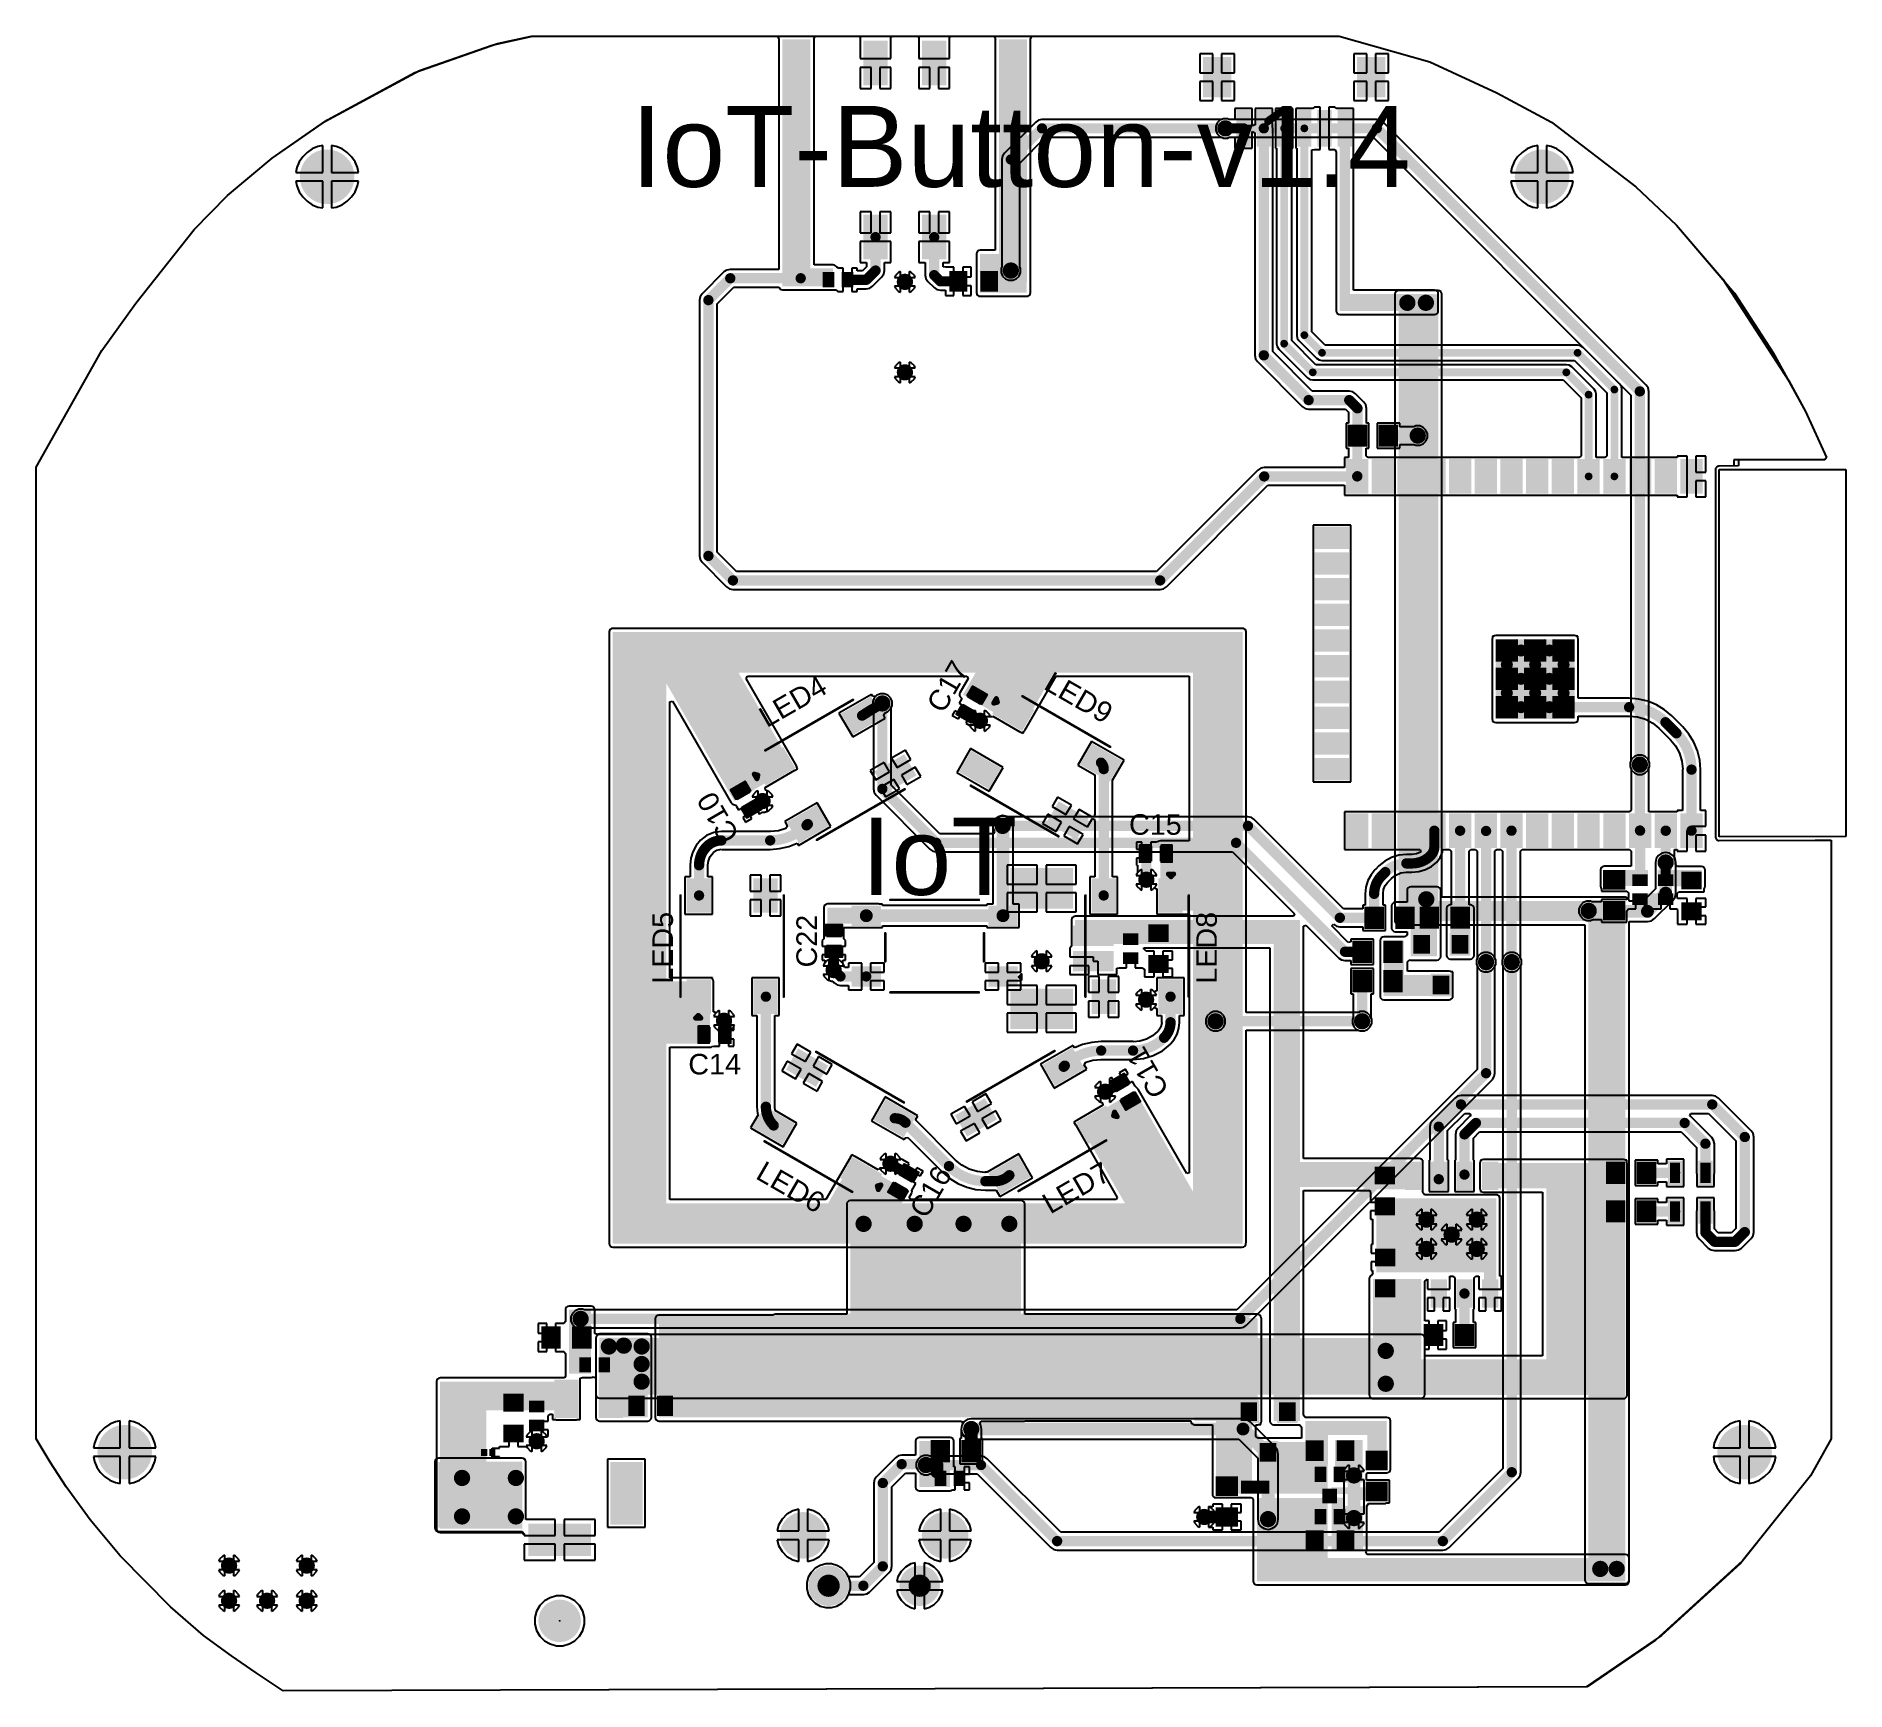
# Model space of a CAD drawing. Header units: millimetres. Extents: x -4.4 to 85, y -11.8 to 69.9.
import ezdxf

# ---------------------------------------------------------------- set-up
doc = ezdxf.new("R2010")
doc.units = ezdxf.units.MM
for name, color, linetype in [('BottomLayer', 5, 'Continuous'), ('BottomPaste', 16, 'Continuous'), ('BottomSolder', 6, 'Continuous'), ('MultiLayer', 9, 'Continuous'), ('PadHoleLayer', 156, 'Continuous'), ('TopLayer', 1, 'Continuous'), ('TopOverlay', 2, 'Continuous'), ('TopPaste', 8, 'Continuous'), ('TopSolder', 216, 'Continuous'), ('ViaHoleLayer', 16, 'Continuous')]:
    doc.layers.add(name, color=color, linetype=linetype)
doc.styles.add('Arial', font='arial.ttf', dxfattribs={"height": 0.2})

msp = doc.modelspace()

# ---------------------------------------------------------------- texts
at = {"layer": 'TopOverlay', "style": 'Arial'}
for s, height, p in [('IoT-Button-v1.4', 4, (25, 62.503)), ('C15', 1.016, (49.6, 30.498)), ('C14', 1.016, (27.835, 18.659))]:
    msp.add_text(s, height=height, dxfattribs=at).set_placement(p)
for s, height, rotation, p in [('C17', 1.016, 60, (40.433, 36.444)), ('LED9', 1.016, 330, (45.327, 37.728)), ('LED4', 1.016, 30, (31.712, 35.764)), ('C10', 1.016, 120, (30.389, 30.471)), ('IoT', 3.81, 360, (36.388, 27.528)), ('LED5', 1.016, 90, (27.079, 23.138)), ('C22', 1.016, 90, (34.188, 23.944)), ('LED8', 1.016, 90, (53.937, 23.138)), ('C11', 1.016, 120, (51.611, 17.876)), ('LED6', 1.016, 330, (31.103, 13.547)), ('LED7', 1.016, 30, (45.708, 11.736)), ('C16', 1.016, 60, (39.589, 11.481))]:
    msp.add_text(s, height=height, rotation=rotation, dxfattribs=at).set_placement(p)

# ---------------------------------------------------------------- blocks, each defined once
blk = doc.blocks.new('N___T___P___B_1')
at = {"layer": 'BottomLayer'}
for points in [[(-0.241, 0.317), (-0.241, -0.318), (-0.699, -0.318), (-0.699, 0.317)], [(-0.381, -0.318), (0.381, -0.318), (0.381, 0.317), (-0.381, 0.317)], [(0.699, 0.317), (0.699, -0.318), (0.241, -0.318), (0.241, 0.317)]]:
    blk.add_hatch(color=5, dxfattribs=at).paths.add_polyline_path(points)
at = {"layer": 'BottomPaste'}
for points in [[(-0.241, 0.317), (-0.241, -0.318), (-0.699, -0.318), (-0.699, 0.317)], [(0.699, 0.317), (0.699, -0.318), (0.241, -0.318), (0.241, 0.317)]]:
    blk.add_hatch(color=16, dxfattribs=at).paths.add_polyline_path(points)
blk = doc.blocks.new('38_SMD_M______B_2')
at = {"layer": 'BottomLayer'}
for points in [[(-5.26, 9.63), (-5.26, 8.13), (-6.16, 8.13), (-6.16, 9.63)], [(-3.99, 9.63), (-3.99, 8.13), (-4.89, 8.13), (-4.89, 9.63)], [(-2.72, 9.63), (-2.72, 8.13), (-3.62, 8.13), (-3.62, 9.63)], [(-1.45, 9.63), (-1.45, 8.13), (-2.35, 8.13), (-2.35, 9.63)], [(-0.18, 9.63), (-0.18, 8.13), (-1.08, 8.13), (-1.08, 9.63)], [(1.09, 9.63), (1.09, 8.13), (0.19, 8.13), (0.19, 9.63)], [(2.36, 9.63), (2.36, 8.13), (1.46, 8.13), (1.46, 9.63)], [(3.63, 9.63), (3.63, 8.13), (2.73, 8.13), (2.73, 9.63)], [(4.9, 9.63), (4.9, 8.13), (4, 8.13), (4, 9.63)], [(6.17, 9.63), (6.17, 8.13), (5.27, 8.13), (5.27, 9.63)], [(-9.5, 8.08), (-8, 8.08), (-8, 7.18), (-9.5, 7.18)], [(8, 8.08), (9.5, 8.08), (9.5, 7.18), (8, 7.18)], [(-9.5, 6.81), (-8, 6.81), (-8, 5.91), (-9.5, 5.91)], [(8, 6.81), (9.5, 6.81), (9.5, 5.91), (8, 5.91)], [(-9.5, 5.54), (-8, 5.54), (-8, 4.64), (-9.5, 4.64)], [(8, 5.54), (9.5, 5.54), (9.5, 4.64), (8, 4.64)], [(-9.5, 4.27), (-8, 4.27), (-8, 3.37), (-9.5, 3.37)], [(8, 4.27), (9.5, 4.27), (9.5, 3.37), (8, 3.37)], [(-9.5, 3), (-8, 3), (-8, 2.1), (-9.5, 2.1)], [(8, 3), (9.5, 3), (9.5, 2.1), (8, 2.1)], [(-9.5, 1.73), (-8, 1.73), (-8, 0.83), (-9.5, 0.83)], [(8, 1.73), (9.5, 1.73), (9.5, 0.83), (8, 0.83)], [(-9.5, 0.46), (-8, 0.46), (-8, -0.44), (-9.5, -0.44)], [(-3.1, 0.69), (-2.2, 0.69), (-2.2, -0.21), (-3.1, -0.21)], [(-1.7, 0.69), (-0.8, 0.69), (-0.8, -0.21), (-1.7, -0.21)], [(-0.3, 0.69), (0.6, 0.69), (0.6, -0.21), (-0.3, -0.21)], [(8, 0.46), (9.5, 0.46), (9.5, -0.44), (8, -0.44)], [(-9.5, -0.81), (-8, -0.81), (-8, -1.71), (-9.5, -1.71)], [(-3.1, -0.71), (-2.2, -0.71), (-2.2, -1.61), (-3.1, -1.61)], [(-1.7, -0.71), (-0.8, -0.71), (-0.8, -1.61), (-1.7, -1.61)], [(-0.3, -0.71), (0.6, -0.71), (0.6, -1.61), (-0.3, -1.61)], [(8, -0.81), (9.5, -0.81), (9.5, -1.71), (8, -1.71)], [(-9.5, -2.08), (-8, -2.08), (-8, -2.98), (-9.5, -2.98)], [(-3.1, -2.11), (-2.2, -2.11), (-2.2, -3.01), (-3.1, -3.01)], [(-1.7, -2.11), (-0.8, -2.11), (-0.8, -3.01), (-1.7, -3.01)], [(-0.3, -2.11), (0.6, -2.11), (0.6, -3.01), (-0.3, -3.01)], [(8, -2.08), (9.5, -2.08), (9.5, -2.98), (8, -2.98)], [(-9.5, -3.35), (-8, -3.35), (-8, -4.25), (-9.5, -4.25)], [(8, -3.35), (9.5, -3.35), (9.5, -4.25), (8, -4.25)], [(-9.5, -4.62), (-8, -4.62), (-8, -5.52), (-9.5, -5.52)], [(8, -4.62), (9.5, -4.62), (9.5, -5.52), (8, -5.52)], [(-9.5, -5.89), (-8, -5.89), (-8, -6.79), (-9.5, -6.79)], [(8, -5.89), (9.5, -5.89), (9.5, -6.79), (8, -6.79)], [(-9.5, -7.16), (-8, -7.16), (-8, -8.06), (-9.5, -8.06)], [(8, -7.16), (9.5, -7.16), (9.5, -8.06), (8, -8.06)], [(-9.5, -8.43), (-8, -8.43), (-8, -9.33), (-9.5, -9.33)], [(8, -8.43), (9.5, -8.43), (9.5, -9.33), (8, -9.33)]]:
    blk.add_hatch(color=5, dxfattribs=at).paths.add_polyline_path(points)
h = blk.add_hatch(color=5, dxfattribs=at)
edge = h.paths.add_edge_path()
edge.add_arc((-1.95, 0.24), 0.3, 0, 360)
h = blk.add_hatch(color=5, dxfattribs=at)
edge = h.paths.add_edge_path()
edge.add_arc((-0.55, 0.24), 0.3, 0, 360)
h = blk.add_hatch(color=5, dxfattribs=at)
edge = h.paths.add_edge_path()
edge.add_arc((-2.65, -0.46), 0.3, 0, 360)
h = blk.add_hatch(color=5, dxfattribs=at)
edge = h.paths.add_edge_path()
edge.add_arc((-1.95, -1.16), 0.3, 0, 360)
h = blk.add_hatch(color=5, dxfattribs=at)
edge = h.paths.add_edge_path()
edge.add_arc((-1.25, -0.46), 0.3, 0, 360)
h = blk.add_hatch(color=5, dxfattribs=at)
edge = h.paths.add_edge_path()
edge.add_arc((-0.55, -1.16), 0.3, 0, 360)
h = blk.add_hatch(color=5, dxfattribs=at)
edge = h.paths.add_edge_path()
edge.add_arc((0.15, -0.46), 0.3, 0, 360)
h = blk.add_hatch(color=5, dxfattribs=at)
edge = h.paths.add_edge_path()
edge.add_arc((-2.65, -1.86), 0.3, 0, 360)
h = blk.add_hatch(color=5, dxfattribs=at)
edge = h.paths.add_edge_path()
edge.add_arc((-1.25, -1.86), 0.3, 0, 360)
h = blk.add_hatch(color=5, dxfattribs=at)
edge = h.paths.add_edge_path()
edge.add_arc((0.15, -1.86), 0.3, 0, 360)
h = blk.add_hatch(color=5, dxfattribs=at)
edge = h.paths.add_edge_path()
edge.add_arc((-1.95, -2.56), 0.3, 0, 360)
h = blk.add_hatch(color=5, dxfattribs=at)
edge = h.paths.add_edge_path()
edge.add_arc((-0.55, -2.56), 0.3, 0, 360)
at = {"layer": 'BottomPaste'}
for points in [[(-5.26, 9.63), (-5.26, 8.13), (-6.16, 8.13), (-6.16, 9.63)], [(-3.99, 9.63), (-3.99, 8.13), (-4.89, 8.13), (-4.89, 9.63)], [(-2.72, 9.63), (-2.72, 8.13), (-3.62, 8.13), (-3.62, 9.63)], [(-1.45, 9.63), (-1.45, 8.13), (-2.35, 8.13), (-2.35, 9.63)], [(-0.18, 9.63), (-0.18, 8.13), (-1.08, 8.13), (-1.08, 9.63)], [(1.09, 9.63), (1.09, 8.13), (0.19, 8.13), (0.19, 9.63)], [(2.36, 9.63), (2.36, 8.13), (1.46, 8.13), (1.46, 9.63)], [(3.63, 9.63), (3.63, 8.13), (2.73, 8.13), (2.73, 9.63)], [(4.9, 9.63), (4.9, 8.13), (4, 8.13), (4, 9.63)], [(6.17, 9.63), (6.17, 8.13), (5.27, 8.13), (5.27, 9.63)], [(-9.5, 8.08), (-8, 8.08), (-8, 7.18), (-9.5, 7.18)], [(8, 8.08), (9.5, 8.08), (9.5, 7.18), (8, 7.18)], [(-9.5, 6.81), (-8, 6.81), (-8, 5.91), (-9.5, 5.91)], [(8, 6.81), (9.5, 6.81), (9.5, 5.91), (8, 5.91)], [(-9.5, 5.54), (-8, 5.54), (-8, 4.64), (-9.5, 4.64)], [(8, 5.54), (9.5, 5.54), (9.5, 4.64), (8, 4.64)], [(-9.5, 4.27), (-8, 4.27), (-8, 3.37), (-9.5, 3.37)], [(8, 4.27), (9.5, 4.27), (9.5, 3.37), (8, 3.37)], [(-9.5, 3), (-8, 3), (-8, 2.1), (-9.5, 2.1)], [(8, 3), (9.5, 3), (9.5, 2.1), (8, 2.1)], [(-9.5, 1.73), (-8, 1.73), (-8, 0.83), (-9.5, 0.83)], [(8, 1.73), (9.5, 1.73), (9.5, 0.83), (8, 0.83)], [(-9.5, 0.46), (-8, 0.46), (-8, -0.44), (-9.5, -0.44)], [(-3.1, 0.69), (-2.2, 0.69), (-2.2, -0.21), (-3.1, -0.21)], [(-1.7, 0.69), (-0.8, 0.69), (-0.8, -0.21), (-1.7, -0.21)], [(-0.3, 0.69), (0.6, 0.69), (0.6, -0.21), (-0.3, -0.21)], [(8, 0.46), (9.5, 0.46), (9.5, -0.44), (8, -0.44)], [(-9.5, -0.81), (-8, -0.81), (-8, -1.71), (-9.5, -1.71)], [(-3.1, -0.71), (-2.2, -0.71), (-2.2, -1.61), (-3.1, -1.61)], [(-1.7, -0.71), (-0.8, -0.71), (-0.8, -1.61), (-1.7, -1.61)], [(-0.3, -0.71), (0.6, -0.71), (0.6, -1.61), (-0.3, -1.61)], [(8, -0.81), (9.5, -0.81), (9.5, -1.71), (8, -1.71)], [(-9.5, -2.08), (-8, -2.08), (-8, -2.98), (-9.5, -2.98)], [(-3.1, -2.11), (-2.2, -2.11), (-2.2, -3.01), (-3.1, -3.01)], [(-1.7, -2.11), (-0.8, -2.11), (-0.8, -3.01), (-1.7, -3.01)], [(-0.3, -2.11), (0.6, -2.11), (0.6, -3.01), (-0.3, -3.01)], [(8, -2.08), (9.5, -2.08), (9.5, -2.98), (8, -2.98)], [(-9.5, -3.35), (-8, -3.35), (-8, -4.25), (-9.5, -4.25)], [(8, -3.35), (9.5, -3.35), (9.5, -4.25), (8, -4.25)], [(-9.5, -4.62), (-8, -4.62), (-8, -5.52), (-9.5, -5.52)], [(8, -4.62), (9.5, -4.62), (9.5, -5.52), (8, -5.52)], [(-9.5, -5.89), (-8, -5.89), (-8, -6.79), (-9.5, -6.79)], [(8, -5.89), (9.5, -5.89), (9.5, -6.79), (8, -6.79)], [(-9.5, -7.16), (-8, -7.16), (-8, -8.06), (-9.5, -8.06)], [(8, -7.16), (9.5, -7.16), (9.5, -8.06), (8, -8.06)], [(-9.5, -8.43), (-8, -8.43), (-8, -9.33), (-9.5, -9.33)], [(8, -8.43), (9.5, -8.43), (9.5, -9.33), (8, -9.33)]]:
    blk.add_hatch(color=16, dxfattribs=at).paths.add_polyline_path(points)
at = {"layer": 'BottomSolder'}
for points in [[(-5.158, 9.732), (-5.158, 8.028), (-6.262, 8.028), (-6.262, 9.732)], [(-3.888, 9.732), (-3.888, 8.028), (-4.992, 8.028), (-4.992, 9.732)], [(-2.618, 9.732), (-2.618, 8.028), (-3.722, 8.028), (-3.722, 9.732)], [(-1.348, 9.732), (-1.348, 8.028), (-2.452, 8.028), (-2.452, 9.732)], [(-0.078, 9.732), (-0.078, 8.028), (-1.182, 8.028), (-1.182, 9.732)], [(1.192, 9.732), (1.192, 8.028), (0.088, 8.028), (0.088, 9.732)], [(2.462, 9.732), (2.462, 8.028), (1.358, 8.028), (1.358, 9.732)], [(3.732, 9.732), (3.732, 8.028), (2.628, 8.028), (2.628, 9.732)], [(5.002, 9.732), (5.002, 8.028), (3.898, 8.028), (3.898, 9.732)], [(6.272, 9.732), (6.272, 8.028), (5.168, 8.028), (5.168, 9.732)], [(-9.602, 8.182), (-7.898, 8.182), (-7.898, 7.078), (-9.602, 7.078)], [(7.898, 8.182), (9.602, 8.182), (9.602, 7.078), (7.898, 7.078)], [(-9.602, 6.912), (-7.898, 6.912), (-7.898, 5.808), (-9.602, 5.808)], [(7.898, 6.912), (9.602, 6.912), (9.602, 5.808), (7.898, 5.808)], [(-9.602, 5.642), (-7.898, 5.642), (-7.898, 4.538), (-9.602, 4.538)], [(7.898, 5.642), (9.602, 5.642), (9.602, 4.538), (7.898, 4.538)], [(-9.602, 4.372), (-7.898, 4.372), (-7.898, 3.268), (-9.602, 3.268)], [(7.898, 4.372), (9.602, 4.372), (9.602, 3.268), (7.898, 3.268)], [(-9.602, 3.102), (-7.898, 3.102), (-7.898, 1.998), (-9.602, 1.998)], [(7.898, 3.102), (9.602, 3.102), (9.602, 1.998), (7.898, 1.998)], [(-9.602, 1.832), (-7.898, 1.832), (-7.898, 0.728), (-9.602, 0.728)], [(7.898, 1.832), (9.602, 1.832), (9.602, 0.728), (7.898, 0.728)], [(-9.602, 0.562), (-7.898, 0.562), (-7.898, -0.542), (-9.602, -0.542)], [(-3.202, 0.792), (-2.098, 0.792), (-2.098, -0.312), (-3.202, -0.312)], [(-1.802, 0.792), (-0.698, 0.792), (-0.698, -0.312), (-1.802, -0.312)], [(-0.402, 0.792), (0.702, 0.792), (0.702, -0.312), (-0.402, -0.312)], [(7.898, 0.562), (9.602, 0.562), (9.602, -0.542), (7.898, -0.542)], [(-9.602, -0.708), (-7.898, -0.708), (-7.898, -1.812), (-9.602, -1.812)], [(-3.202, -0.608), (-2.098, -0.608), (-2.098, -1.712), (-3.202, -1.712)], [(-1.802, -0.608), (-0.698, -0.608), (-0.698, -1.712), (-1.802, -1.712)], [(-0.402, -0.608), (0.702, -0.608), (0.702, -1.712), (-0.402, -1.712)], [(7.898, -0.708), (9.602, -0.708), (9.602, -1.812), (7.898, -1.812)], [(-9.602, -1.978), (-7.898, -1.978), (-7.898, -3.082), (-9.602, -3.082)], [(-3.202, -2.008), (-2.098, -2.008), (-2.098, -3.112), (-3.202, -3.112)], [(-1.802, -2.008), (-0.698, -2.008), (-0.698, -3.112), (-1.802, -3.112)], [(-0.402, -2.008), (0.702, -2.008), (0.702, -3.112), (-0.402, -3.112)], [(7.898, -1.978), (9.602, -1.978), (9.602, -3.082), (7.898, -3.082)], [(-9.602, -3.248), (-7.898, -3.248), (-7.898, -4.352), (-9.602, -4.352)], [(7.898, -3.248), (9.602, -3.248), (9.602, -4.352), (7.898, -4.352)], [(-9.602, -4.518), (-7.898, -4.518), (-7.898, -5.622), (-9.602, -5.622)], [(7.898, -4.518), (9.602, -4.518), (9.602, -5.622), (7.898, -5.622)], [(-9.602, -5.788), (-7.898, -5.788), (-7.898, -6.892), (-9.602, -6.892)], [(7.898, -5.788), (9.602, -5.788), (9.602, -6.892), (7.898, -6.892)], [(-9.602, -7.058), (-7.898, -7.058), (-7.898, -8.162), (-9.602, -8.162)], [(7.898, -7.058), (9.602, -7.058), (9.602, -8.162), (7.898, -8.162)], [(-9.602, -8.328), (-7.898, -8.328), (-7.898, -9.432), (-9.602, -9.432)], [(7.898, -8.328), (9.602, -8.328), (9.602, -9.432), (7.898, -9.432)]]:
    blk.add_hatch(color=6, dxfattribs=at).paths.add_polyline_path(points)
at = {"layer": 'MultiLayer'}
h = blk.add_hatch(color=9, dxfattribs=at)
edge = h.paths.add_edge_path()
edge.add_arc((-1.95, 0.24), 0.3, 0, 360)
h = blk.add_hatch(color=9, dxfattribs=at)
edge = h.paths.add_edge_path()
edge.add_arc((-0.55, 0.24), 0.3, 0, 360)
h = blk.add_hatch(color=9, dxfattribs=at)
edge = h.paths.add_edge_path()
edge.add_arc((-2.65, -0.46), 0.3, 0, 360)
h = blk.add_hatch(color=9, dxfattribs=at)
edge = h.paths.add_edge_path()
edge.add_arc((-1.95, -1.16), 0.3, 0, 360)
h = blk.add_hatch(color=9, dxfattribs=at)
edge = h.paths.add_edge_path()
edge.add_arc((-1.25, -0.46), 0.3, 0, 360)
h = blk.add_hatch(color=9, dxfattribs=at)
edge = h.paths.add_edge_path()
edge.add_arc((-0.55, -1.16), 0.3, 0, 360)
h = blk.add_hatch(color=9, dxfattribs=at)
edge = h.paths.add_edge_path()
edge.add_arc((0.15, -0.46), 0.3, 0, 360)
h = blk.add_hatch(color=9, dxfattribs=at)
edge = h.paths.add_edge_path()
edge.add_arc((-2.65, -1.86), 0.3, 0, 360)
h = blk.add_hatch(color=9, dxfattribs=at)
edge = h.paths.add_edge_path()
edge.add_arc((-1.25, -1.86), 0.3, 0, 360)
h = blk.add_hatch(color=9, dxfattribs=at)
edge = h.paths.add_edge_path()
edge.add_arc((0.15, -1.86), 0.3, 0, 360)
h = blk.add_hatch(color=9, dxfattribs=at)
edge = h.paths.add_edge_path()
edge.add_arc((-1.95, -2.56), 0.3, 0, 360)
h = blk.add_hatch(color=9, dxfattribs=at)
edge = h.paths.add_edge_path()
edge.add_arc((-0.55, -2.56), 0.3, 0, 360)
at = {"layer": 'PadHoleLayer'}
h = blk.add_hatch(color=156, dxfattribs=at)
edge = h.paths.add_edge_path()
edge.add_arc((-1.95, 0.24), 0.15, 0, 360)
h = blk.add_hatch(color=156, dxfattribs=at)
edge = h.paths.add_edge_path()
edge.add_arc((-0.55, 0.24), 0.15, 0, 360)
h = blk.add_hatch(color=156, dxfattribs=at)
edge = h.paths.add_edge_path()
edge.add_arc((-2.65, -0.46), 0.15, 0, 360)
h = blk.add_hatch(color=156, dxfattribs=at)
edge = h.paths.add_edge_path()
edge.add_arc((-1.25, -0.46), 0.15, 0, 360)
h = blk.add_hatch(color=156, dxfattribs=at)
edge = h.paths.add_edge_path()
edge.add_arc((0.15, -0.46), 0.15, 0, 360)
h = blk.add_hatch(color=156, dxfattribs=at)
edge = h.paths.add_edge_path()
edge.add_arc((-2.65, -1.86), 0.15, 0, 360)
h = blk.add_hatch(color=156, dxfattribs=at)
edge = h.paths.add_edge_path()
edge.add_arc((-1.95, -1.16), 0.15, 0, 360)
h = blk.add_hatch(color=156, dxfattribs=at)
edge = h.paths.add_edge_path()
edge.add_arc((-1.25, -1.86), 0.15, 0, 360)
h = blk.add_hatch(color=156, dxfattribs=at)
edge = h.paths.add_edge_path()
edge.add_arc((-0.55, -1.16), 0.15, 0, 360)
h = blk.add_hatch(color=156, dxfattribs=at)
edge = h.paths.add_edge_path()
edge.add_arc((0.15, -1.86), 0.15, 0, 360)
h = blk.add_hatch(color=156, dxfattribs=at)
edge = h.paths.add_edge_path()
edge.add_arc((-1.95, -2.56), 0.15, 0, 360)
h = blk.add_hatch(color=156, dxfattribs=at)
edge = h.paths.add_edge_path()
edge.add_arc((-0.55, -2.56), 0.15, 0, 360)
at = {"layer": 'TopLayer'}
h = blk.add_hatch(color=1, dxfattribs=at)
edge = h.paths.add_edge_path()
edge.add_arc((-1.95, 0.24), 0.3, 0, 360)
h = blk.add_hatch(color=1, dxfattribs=at)
edge = h.paths.add_edge_path()
edge.add_arc((-0.55, 0.24), 0.3, 0, 360)
h = blk.add_hatch(color=1, dxfattribs=at)
edge = h.paths.add_edge_path()
edge.add_arc((-2.65, -0.46), 0.3, 0, 360)
h = blk.add_hatch(color=1, dxfattribs=at)
edge = h.paths.add_edge_path()
edge.add_arc((-1.95, -1.16), 0.3, 0, 360)
h = blk.add_hatch(color=1, dxfattribs=at)
edge = h.paths.add_edge_path()
edge.add_arc((-1.25, -0.46), 0.3, 0, 360)
h = blk.add_hatch(color=1, dxfattribs=at)
edge = h.paths.add_edge_path()
edge.add_arc((-0.55, -1.16), 0.3, 0, 360)
h = blk.add_hatch(color=1, dxfattribs=at)
edge = h.paths.add_edge_path()
edge.add_arc((0.15, -0.46), 0.3, 0, 360)
h = blk.add_hatch(color=1, dxfattribs=at)
edge = h.paths.add_edge_path()
edge.add_arc((-2.65, -1.86), 0.3, 0, 360)
h = blk.add_hatch(color=1, dxfattribs=at)
edge = h.paths.add_edge_path()
edge.add_arc((-1.25, -1.86), 0.3, 0, 360)
h = blk.add_hatch(color=1, dxfattribs=at)
edge = h.paths.add_edge_path()
edge.add_arc((0.15, -1.86), 0.3, 0, 360)
h = blk.add_hatch(color=1, dxfattribs=at)
edge = h.paths.add_edge_path()
edge.add_arc((-1.95, -2.56), 0.3, 0, 360)
h = blk.add_hatch(color=1, dxfattribs=at)
edge = h.paths.add_edge_path()
edge.add_arc((-0.55, -2.56), 0.3, 0, 360)
blk = doc.blocks.new('1825027_8_B_3')
at = {"layer": 'BottomLayer'}
h = blk.add_hatch(color=5, dxfattribs=at)
edge = h.paths.add_edge_path()
edge.add_arc((-2.25, 1.245), 0.9, 0, 360)
h = blk.add_hatch(color=5, dxfattribs=at)
edge = h.paths.add_edge_path()
edge.add_arc((2.25, 1.245), 0.9, 0, 360)
h = blk.add_hatch(color=5, dxfattribs=at)
edge = h.paths.add_edge_path()
edge.add_arc((-3.505, -1.245), 1.05, 0, 360)
h = blk.add_hatch(color=5, dxfattribs=at)
edge = h.paths.add_edge_path()
edge.add_arc((3.505, -1.245), 1.05, 0, 360)
at = {"layer": 'BottomSolder'}
h = blk.add_hatch(color=6, dxfattribs=at)
edge = h.paths.add_edge_path()
edge.add_arc((-2.25, 1.245), 1.002, 0, 360)
h = blk.add_hatch(color=6, dxfattribs=at)
edge = h.paths.add_edge_path()
edge.add_arc((2.25, 1.245), 1.002, 0, 360)
h = blk.add_hatch(color=6, dxfattribs=at)
edge = h.paths.add_edge_path()
edge.add_arc((-3.505, -1.245), 1.152, 0, 360)
h = blk.add_hatch(color=6, dxfattribs=at)
edge = h.paths.add_edge_path()
edge.add_arc((3.505, -1.245), 1.152, 0, 360)
at = {"layer": 'MultiLayer'}
h = blk.add_hatch(color=9, dxfattribs=at)
edge = h.paths.add_edge_path()
edge.add_arc((-2.25, 1.245), 0.9, 0, 360)
h = blk.add_hatch(color=9, dxfattribs=at)
edge = h.paths.add_edge_path()
edge.add_arc((2.25, 1.245), 0.9, 0, 360)
h = blk.add_hatch(color=9, dxfattribs=at)
edge = h.paths.add_edge_path()
edge.add_arc((-3.505, -1.245), 1.05, 0, 360)
h = blk.add_hatch(color=9, dxfattribs=at)
edge = h.paths.add_edge_path()
edge.add_arc((3.505, -1.245), 1.05, 0, 360)
at = {"layer": 'PadHoleLayer'}
h = blk.add_hatch(color=156, dxfattribs=at)
edge = h.paths.add_edge_path()
edge.add_arc((-2.25, 1.245), 0.55, 0, 360)
h = blk.add_hatch(color=156, dxfattribs=at)
edge = h.paths.add_edge_path()
edge.add_arc((2.25, 1.245), 0.55, 0, 360)
h = blk.add_hatch(color=156, dxfattribs=at)
edge = h.paths.add_edge_path()
edge.add_arc((-3.505, -1.245), 0.65, 0, 360)
h = blk.add_hatch(color=156, dxfattribs=at)
edge = h.paths.add_edge_path()
edge.add_arc((3.505, -1.245), 0.65, 0, 360)
at = {"layer": 'TopLayer'}
h = blk.add_hatch(color=1, dxfattribs=at)
edge = h.paths.add_edge_path()
edge.add_arc((-2.25, 1.245), 0.9, 0, 360)
h = blk.add_hatch(color=1, dxfattribs=at)
edge = h.paths.add_edge_path()
edge.add_arc((2.25, 1.245), 0.9, 0, 360)
h = blk.add_hatch(color=1, dxfattribs=at)
edge = h.paths.add_edge_path()
edge.add_arc((-3.505, -1.245), 1.05, 0, 360)
h = blk.add_hatch(color=1, dxfattribs=at)
edge = h.paths.add_edge_path()
edge.add_arc((3.505, -1.245), 1.05, 0, 360)
at = {"layer": 'TopSolder'}
h = blk.add_hatch(color=216, dxfattribs=at)
edge = h.paths.add_edge_path()
edge.add_arc((-2.25, 1.245), 1.002, 0, 360)
h = blk.add_hatch(color=216, dxfattribs=at)
edge = h.paths.add_edge_path()
edge.add_arc((2.25, 1.245), 1.002, 0, 360)
h = blk.add_hatch(color=216, dxfattribs=at)
edge = h.paths.add_edge_path()
edge.add_arc((-3.505, -1.245), 1.152, 0, 360)
h = blk.add_hatch(color=216, dxfattribs=at)
edge = h.paths.add_edge_path()
edge.add_arc((3.505, -1.245), 1.152, 0, 360)
blk = doc.blocks.new('C___0402_B_4')
at = {"layer": 'BottomLayer'}
for points in [[(-0.241, 0.318), (-0.241, -0.318), (-0.699, -0.318), (-0.699, 0.318)], [(0.699, 0.318), (0.699, -0.318), (0.241, -0.318), (0.241, 0.318)]]:
    blk.add_hatch(color=5, dxfattribs=at).paths.add_polyline_path(points)
at = {"layer": 'BottomPaste'}
for points in [[(-0.241, 0.318), (-0.241, -0.318), (-0.699, -0.318), (-0.699, 0.318)], [(0.699, 0.318), (0.699, -0.318), (0.241, -0.318), (0.241, 0.318)]]:
    blk.add_hatch(color=16, dxfattribs=at).paths.add_polyline_path(points)
at = {"layer": 'BottomSolder'}
for points in [[(-0.181, 0.377), (-0.181, -0.377), (-0.758, -0.377), (-0.758, 0.377)], [(0.758, 0.377), (0.758, -0.377), (0.181, -0.377), (0.181, 0.377)]]:
    blk.add_hatch(color=6, dxfattribs=at).paths.add_polyline_path(points)
blk = doc.blocks.new('C___0402_5')
at = {"layer": 'TopLayer'}
for points in [[(-0.699, -0.318), (-0.699, 0.318), (-0.241, 0.318), (-0.241, -0.318)], [(0.241, -0.318), (0.241, 0.318), (0.699, 0.318), (0.699, -0.318)]]:
    blk.add_hatch(color=1, dxfattribs=at).paths.add_polyline_path(points)
at = {"layer": 'TopPaste'}
for points in [[(-0.699, -0.318), (-0.699, 0.318), (-0.241, 0.318), (-0.241, -0.318)], [(0.241, -0.318), (0.241, 0.318), (0.699, 0.318), (0.699, -0.318)]]:
    blk.add_hatch(color=8, dxfattribs=at).paths.add_polyline_path(points)
at = {"layer": 'TopSolder'}
for points in [[(-0.758, -0.377), (-0.758, 0.377), (-0.181, 0.377), (-0.181, -0.377)], [(0.181, -0.377), (0.181, 0.377), (0.758, 0.377), (0.758, -0.377)]]:
    blk.add_hatch(color=216, dxfattribs=at).paths.add_polyline_path(points)
at = {"layer": 'TopOverlay', "const_width": 0.127}
for points in [[(-0.787, 0.406), (-0.279, 0.406)], [(-0.787, 0.406), (-0.787, -0.406)], [(0.279, 0.406), (0.787, 0.406)], [(0.787, 0.406), (0.787, -0.406)], [(-0.787, -0.406), (-0.279, -0.406)], [(0.279, -0.406), (0.787, -0.406)]]:
    blk.add_lwpolyline(points, dxfattribs=at)
at = {"layer": 'TopOverlay', "const_width": 0.0635}
for points in [[(-0.819, 0.406, 1), (-0.756, 0.406, 1)], [(-0.819, 0.406, 1), (-0.756, 0.406, 1)], [(-0.311, 0.406, 1), (-0.248, 0.406, 1)], [(0.248, 0.406, 1), (0.311, 0.406, 1)], [(0.756, 0.406, 1), (0.819, 0.406, 1)], [(0.756, 0.406, 1), (0.819, 0.406, 1)], [(-0.819, -0.406, 1), (-0.756, -0.406, 1)], [(-0.819, -0.406, 1), (-0.756, -0.406, 1)], [(-0.311, -0.406, 1), (-0.248, -0.406, 1)], [(0.248, -0.406, 1), (0.311, -0.406, 1)], [(0.756, -0.406, 1), (0.819, -0.406, 1)], [(0.756, -0.406, 1), (0.819, -0.406, 1)]]:
    blk.add_lwpolyline(points, format="xyb", close=True, dxfattribs=at)
blk = doc.blocks.new('C___0402_B_6')
at = {"layer": 'BottomLayer'}
for points in [[(-0.241, 0.318), (-0.241, -0.318), (-0.699, -0.318), (-0.699, 0.318)], [(0.699, 0.318), (0.699, -0.318), (0.241, -0.318), (0.241, 0.318)]]:
    blk.add_hatch(color=5, dxfattribs=at).paths.add_polyline_path(points)
at = {"layer": 'BottomPaste'}
for points in [[(-0.241, 0.318), (-0.241, -0.318), (-0.699, -0.318), (-0.699, 0.318)], [(0.699, 0.318), (0.699, -0.318), (0.241, -0.318), (0.241, 0.318)]]:
    blk.add_hatch(color=16, dxfattribs=at).paths.add_polyline_path(points)
at = {"layer": 'BottomSolder'}
for points in [[(-0.181, 0.377), (-0.181, -0.377), (-0.758, -0.377), (-0.758, 0.377)], [(0.758, 0.377), (0.758, -0.377), (0.181, -0.377), (0.181, 0.377)]]:
    blk.add_hatch(color=6, dxfattribs=at).paths.add_polyline_path(points)
blk = doc.blocks.new('R___0603_B_7')
at = {"layer": 'BottomLayer'}
for points in [[(-1.143, -0.4445), (-1.143, 0.4445), (-0.381, 0.4445), (-0.381, -0.4445)], [(0.381, -0.4445), (0.381, 0.4445), (1.143, 0.4445), (1.143, -0.4445)]]:
    blk.add_hatch(color=5, dxfattribs=at).paths.add_polyline_path(points)
at = {"layer": 'BottomPaste'}
for points in [[(-1.143, -0.4445), (-1.143, 0.4445), (-0.381, 0.4445), (-0.381, -0.4445)], [(0.381, -0.4445), (0.381, 0.4445), (1.143, 0.4445), (1.143, -0.4445)]]:
    blk.add_hatch(color=16, dxfattribs=at).paths.add_polyline_path(points)
at = {"layer": 'BottomSolder'}
for points in [[(-1.2446, -0.5461), (-1.2446, 0.5461), (-0.2794, 0.5461), (-0.2794, -0.5461)], [(0.2794, -0.5461), (0.2794, 0.5461), (1.2446, 0.5461), (1.2446, -0.5461)]]:
    blk.add_hatch(color=6, dxfattribs=at).paths.add_polyline_path(points)
blk = doc.blocks.new('R___0603_B_8')
at = {"layer": 'BottomLayer'}
for points in [[(-1.143, -0.4445), (-1.143, 0.4445), (-0.381, 0.4445), (-0.381, -0.4445)], [(0.381, -0.4445), (0.381, 0.4445), (1.143, 0.4445), (1.143, -0.4445)]]:
    blk.add_hatch(color=5, dxfattribs=at).paths.add_polyline_path(points)
at = {"layer": 'BottomPaste'}
for points in [[(-1.143, -0.4445), (-1.143, 0.4445), (-0.381, 0.4445), (-0.381, -0.4445)], [(0.381, -0.4445), (0.381, 0.4445), (1.143, 0.4445), (1.143, -0.4445)]]:
    blk.add_hatch(color=16, dxfattribs=at).paths.add_polyline_path(points)
at = {"layer": 'BottomSolder'}
for points in [[(-1.2446, -0.5461), (-1.2446, 0.5461), (-0.2794, 0.5461), (-0.2794, -0.5461)], [(0.2794, -0.5461), (0.2794, 0.5461), (1.2446, 0.5461), (1.2446, -0.5461)]]:
    blk.add_hatch(color=6, dxfattribs=at).paths.add_polyline_path(points)
blk = doc.blocks.new('R___0603_B_9')
at = {"layer": 'BottomLayer'}
for points in [[(-1.143, -0.4445), (-1.143, 0.4445), (-0.381, 0.4445), (-0.381, -0.4445)], [(0.381, -0.4445), (0.381, 0.4445), (1.143, 0.4445), (1.143, -0.4445)]]:
    blk.add_hatch(color=5, dxfattribs=at).paths.add_polyline_path(points)
at = {"layer": 'BottomPaste'}
for points in [[(-1.143, -0.4445), (-1.143, 0.4445), (-0.381, 0.4445), (-0.381, -0.4445)], [(0.381, -0.4445), (0.381, 0.4445), (1.143, 0.4445), (1.143, -0.4445)]]:
    blk.add_hatch(color=16, dxfattribs=at).paths.add_polyline_path(points)
at = {"layer": 'BottomSolder'}
for points in [[(-1.2446, -0.5461), (-1.2446, 0.5461), (-0.2794, 0.5461), (-0.2794, -0.5461)], [(0.2794, -0.5461), (0.2794, 0.5461), (1.2446, 0.5461), (1.2446, -0.5461)]]:
    blk.add_hatch(color=6, dxfattribs=at).paths.add_polyline_path(points)
blk = doc.blocks.new('S___23_B_10')
at = {"layer": 'BottomLayer'}
for points in [[(-1.36, 1.46), (-0.54, 1.46), (-0.54, 0.54), (-1.36, 0.54)], [(0.54, 1.46), (1.36, 1.46), (1.36, 0.54), (0.54, 0.54)], [(-0.41, -0.54), (0.41, -0.54), (0.41, -1.46), (-0.41, -1.46)]]:
    blk.add_hatch(color=5, dxfattribs=at).paths.add_polyline_path(points)
at = {"layer": 'BottomPaste'}
for points in [[(-1.36, 1.46), (-0.54, 1.46), (-0.54, 0.54), (-1.36, 0.54)], [(0.54, 1.46), (1.36, 1.46), (1.36, 0.54), (0.54, 0.54)], [(-0.41, -0.54), (0.41, -0.54), (0.41, -1.46), (-0.41, -1.46)]]:
    blk.add_hatch(color=16, dxfattribs=at).paths.add_polyline_path(points)
at = {"layer": 'BottomSolder'}
for points in [[(-1.462, 1.562), (-0.438, 1.562), (-0.438, 0.438), (-1.462, 0.438)], [(0.438, 1.562), (1.462, 1.562), (1.462, 0.438), (0.438, 0.438)], [(-0.512, -0.438), (0.512, -0.438), (0.512, -1.562), (-0.512, -1.562)]]:
    blk.add_hatch(color=6, dxfattribs=at).paths.add_polyline_path(points)
blk = doc.blocks.new('4_WCSP__0_63_0_63__B_11')
at = {"layer": 'BottomLayer'}
for points in [[(-0.275, 0.24), (-0.11, 0.24), (-0.11, 0.075), (-0.275, 0.075)], [(0.075, 0.24), (0.24, 0.24), (0.24, 0.075), (0.075, 0.075)], [(-0.275, -0.11), (-0.11, -0.11), (-0.11, -0.275), (-0.275, -0.275)], [(0.075, -0.11), (0.24, -0.11), (0.24, -0.275), (0.075, -0.275)]]:
    blk.add_hatch(color=5, dxfattribs=at).paths.add_polyline_path(points)
at = {"layer": 'BottomPaste'}
for points in [[(-0.275, 0.24), (-0.11, 0.24), (-0.11, 0.075), (-0.275, 0.075)], [(0.075, 0.24), (0.24, 0.24), (0.24, 0.075), (0.075, 0.075)], [(-0.275, -0.11), (-0.11, -0.11), (-0.11, -0.275), (-0.275, -0.275)], [(0.075, -0.11), (0.24, -0.11), (0.24, -0.275), (0.075, -0.275)]]:
    blk.add_hatch(color=16, dxfattribs=at).paths.add_polyline_path(points)
at = {"layer": 'BottomSolder'}
for points in [[(-0.377, 0.342), (-0.008, 0.342), (-0.008, -0.027), (-0.377, -0.027)], [(-0.027, 0.342), (0.342, 0.342), (0.342, -0.027), (-0.027, -0.027)], [(-0.377, -0.008), (-0.008, -0.008), (-0.008, -0.377), (-0.377, -0.377)], [(-0.027, -0.008), (0.342, -0.008), (0.342, -0.377), (-0.027, -0.377)]]:
    blk.add_hatch(color=6, dxfattribs=at).paths.add_polyline_path(points)
blk = doc.blocks.new('ESOP_8_B_12')
at = {"layer": 'BottomLayer'}
for points in [[(-3.509, 2.205), (-2.309, 2.205), (-2.309, 1.605), (-3.509, 1.605)], [(2.309, 2.205), (3.509, 2.205), (3.509, 1.605), (2.309, 1.605)], [(-3.509, 0.935), (-2.309, 0.935), (-2.309, 0.335), (-3.509, 0.335)], [(-1.2, 1.65), (1.2, 1.65), (1.2, -1.65), (-1.2, -1.65)], [(2.309, 0.935), (3.509, 0.935), (3.509, 0.335), (2.309, 0.335)], [(-3.509, -0.335), (-2.309, -0.335), (-2.309, -0.935), (-3.509, -0.935)], [(2.309, -0.335), (3.509, -0.335), (3.509, -0.935), (2.309, -0.935)], [(-3.509, -1.605), (-2.309, -1.605), (-2.309, -2.205), (-3.509, -2.205)], [(2.309, -1.605), (3.509, -1.605), (3.509, -2.205), (2.309, -2.205)]]:
    blk.add_hatch(color=5, dxfattribs=at).paths.add_polyline_path(points)
at = {"layer": 'BottomPaste'}
for points in [[(-3.509, 2.205), (-2.309, 2.205), (-2.309, 1.605), (-3.509, 1.605)], [(2.309, 2.205), (3.509, 2.205), (3.509, 1.605), (2.309, 1.605)], [(-3.509, 0.935), (-2.309, 0.935), (-2.309, 0.335), (-3.509, 0.335)], [(-1.2, 1.65), (1.2, 1.65), (1.2, -1.65), (-1.2, -1.65)], [(2.309, 0.935), (3.509, 0.935), (3.509, 0.335), (2.309, 0.335)], [(-3.509, -0.335), (-2.309, -0.335), (-2.309, -0.935), (-3.509, -0.935)], [(2.309, -0.335), (3.509, -0.335), (3.509, -0.935), (2.309, -0.935)], [(-3.509, -1.605), (-2.309, -1.605), (-2.309, -2.205), (-3.509, -2.205)], [(2.309, -1.605), (3.509, -1.605), (3.509, -2.205), (2.309, -2.205)]]:
    blk.add_hatch(color=16, dxfattribs=at).paths.add_polyline_path(points)
at = {"layer": 'BottomSolder'}
for points in [[(-3.61, 2.307), (-2.207, 2.307), (-2.207, 1.503), (-3.61, 1.503)], [(2.207, 2.307), (3.61, 2.307), (3.61, 1.503), (2.207, 1.503)], [(-3.61, 1.037), (-2.207, 1.037), (-2.207, 0.233), (-3.61, 0.233)], [(-1.302, 1.752), (1.302, 1.752), (1.302, -1.752), (-1.302, -1.752)], [(2.207, 1.037), (3.61, 1.037), (3.61, 0.233), (2.207, 0.233)], [(-3.61, -0.233), (-2.207, -0.233), (-2.207, -1.037), (-3.61, -1.037)], [(2.207, -0.233), (3.61, -0.233), (3.61, -1.037), (2.207, -1.037)], [(-3.61, -1.503), (-2.207, -1.503), (-2.207, -2.307), (-3.61, -2.307)], [(2.207, -1.503), (3.61, -1.503), (3.61, -2.307), (2.207, -2.307)]]:
    blk.add_hatch(color=6, dxfattribs=at).paths.add_polyline_path(points)
blk = doc.blocks.new('GT_TC074E_H080_L1_13')
at = {"layer": 'TopLayer'}
for points in [[(-4, 1.9), (-2.75, 1.9), (-2.75, 1.1), (-4, 1.1)], [(2.75, 1.9), (4, 1.9), (4, 1.1), (2.75, 1.1)], [(-4, -1.1), (-2.75, -1.1), (-2.75, -1.9), (-4, -1.9)], [(2.75, -1.1), (4, -1.1), (4, -1.9), (2.75, -1.9)]]:
    blk.add_hatch(color=1, dxfattribs=at).paths.add_polyline_path(points)
at = {"layer": 'TopPaste'}
for points in [[(-4, 1.9), (-2.75, 1.9), (-2.75, 1.1), (-4, 1.1)], [(2.75, 1.9), (4, 1.9), (4, 1.1), (2.75, 1.1)], [(-4, -1.1), (-2.75, -1.1), (-2.75, -1.9), (-4, -1.9)], [(2.75, -1.1), (4, -1.1), (4, -1.9), (2.75, -1.9)]]:
    blk.add_hatch(color=8, dxfattribs=at).paths.add_polyline_path(points)
at = {"layer": 'TopSolder'}
for points in [[(-4.102, 2.002), (-2.648, 2.002), (-2.648, 0.998), (-4.102, 0.998)], [(2.648, 2.002), (4.102, 2.002), (4.102, 0.998), (2.648, 0.998)], [(-4.102, -0.998), (-2.648, -0.998), (-2.648, -2.002), (-4.102, -2.002)], [(2.648, -0.998), (4.102, -0.998), (4.102, -2.002), (2.648, -2.002)]]:
    blk.add_hatch(color=216, dxfattribs=at).paths.add_polyline_path(points)
at = {"layer": 'TopOverlay', "const_width": 0.127}
for points in [[(2.184, 2.286), (-2.184, 2.286)], [(-4.289, 1.652), (-4.289, 1.398)], [(-4.162, 1.525), (-4.289, 1.652)], [(-4.162, 1.525), (-4.289, 1.398)], [(-2.438, 0.762), (-2.438, -0.635)], [(2.438, 0.762), (2.438, -0.635)], [(2.184, -2.286), (-2.184, -2.286)]]:
    blk.add_lwpolyline(points, dxfattribs=at)
at = {"layer": 'TopOverlay', "const_width": 0.0635}
for points in [[(-2.216, 2.286, 1), (-2.153, 2.286, 1)], [(2.153, 2.286, 1), (2.216, 2.286, 1)], [(-4.321, 1.652, 1), (-4.258, 1.652, 1)], [(-4.321, 1.652, 1), (-4.258, 1.652, 1)], [(-4.321, 1.398, 1), (-4.258, 1.398, 1)], [(-4.321, 1.398, 1), (-4.258, 1.398, 1)], [(-4.194, 1.525, 1), (-4.131, 1.525, 1)], [(-4.194, 1.525, 1), (-4.131, 1.525, 1)], [(-2.47, 0.762, 1), (-2.407, 0.762, 1)], [(2.407, 0.762, 1), (2.47, 0.762, 1)], [(-2.47, -0.635, 1), (-2.407, -0.635, 1)], [(2.407, -0.635, 1), (2.47, -0.635, 1)], [(-2.216, -2.286, 1), (-2.153, -2.286, 1)], [(2.153, -2.286, 1), (2.216, -2.286, 1)]]:
    blk.add_lwpolyline(points, format="xyb", close=True, dxfattribs=at)
blk = doc.blocks.new('K2_6639SP_C4SC_04_B_14')
at = {"layer": 'BottomLayer'}
for points in [[(-3.3, 1.45), (-5.3, 1.45), (-5.3, 2.45), (-3.3, 2.45)], [(5.3, 1.45), (3.3, 1.45), (3.3, 2.45), (5.3, 2.45)], [(-3.3, -2.45), (-5.3, -2.45), (-5.3, -1.45), (-3.3, -1.45)], [(5.3, -2.45), (3.3, -2.45), (3.3, -1.45), (5.3, -1.45)]]:
    blk.add_hatch(color=5, dxfattribs=at).paths.add_polyline_path(points)
at = {"layer": 'BottomPaste'}
for points in [[(-3.3, 1.45), (-5.3, 1.45), (-5.3, 2.45), (-3.3, 2.45)], [(5.3, 1.45), (3.3, 1.45), (3.3, 2.45), (5.3, 2.45)], [(-3.3, -2.45), (-5.3, -2.45), (-5.3, -1.45), (-3.3, -1.45)], [(5.3, -2.45), (3.3, -2.45), (3.3, -1.45), (5.3, -1.45)]]:
    blk.add_hatch(color=16, dxfattribs=at).paths.add_polyline_path(points)
at = {"layer": 'BottomSolder'}
for points in [[(-3.198, 1.348), (-5.402, 1.348), (-5.402, 2.552), (-3.198, 2.552)], [(5.402, 1.348), (3.198, 1.348), (3.198, 2.552), (5.402, 2.552)], [(-3.198, -2.552), (-5.402, -2.552), (-5.402, -1.348), (-3.198, -1.348)], [(5.402, -2.552), (3.198, -2.552), (3.198, -1.348), (5.402, -1.348)]]:
    blk.add_hatch(color=6, dxfattribs=at).paths.add_polyline_path(points)
blk = doc.blocks.new('K2_6639SP_C4SC_04_B_15')
at = {"layer": 'BottomLayer'}
for points in [[(-3.3, 1.45), (-5.3, 1.45), (-5.3, 2.45), (-3.3, 2.45)], [(5.3, 1.45), (3.3, 1.45), (3.3, 2.45), (5.3, 2.45)], [(-3.3, -2.45), (-5.3, -2.45), (-5.3, -1.45), (-3.3, -1.45)], [(5.3, -2.45), (3.3, -2.45), (3.3, -1.45), (5.3, -1.45)]]:
    blk.add_hatch(color=5, dxfattribs=at).paths.add_polyline_path(points)
at = {"layer": 'BottomPaste'}
for points in [[(-3.3, 1.45), (-5.3, 1.45), (-5.3, 2.45), (-3.3, 2.45)], [(5.3, 1.45), (3.3, 1.45), (3.3, 2.45), (5.3, 2.45)], [(-3.3, -2.45), (-5.3, -2.45), (-5.3, -1.45), (-3.3, -1.45)], [(5.3, -2.45), (3.3, -2.45), (3.3, -1.45), (5.3, -1.45)]]:
    blk.add_hatch(color=16, dxfattribs=at).paths.add_polyline_path(points)
at = {"layer": 'BottomSolder'}
for points in [[(-3.198, 1.348), (-5.402, 1.348), (-5.402, 2.552), (-3.198, 2.552)], [(5.402, 1.348), (3.198, 1.348), (3.198, 2.552), (5.402, 2.552)], [(-3.198, -2.552), (-5.402, -2.552), (-5.402, -1.348), (-3.198, -1.348)], [(5.402, -2.552), (3.198, -2.552), (3.198, -1.348), (5.402, -1.348)]]:
    blk.add_hatch(color=6, dxfattribs=at).paths.add_polyline_path(points)
blk = doc.blocks.new('RES_0603_B_16')
at = {"layer": 'BottomLayer'}
for points in [[(-1.143, -0.4445), (-1.143, 0.4445), (-0.381, 0.4445), (-0.381, -0.4445)], [(0.381, -0.4445), (0.381, 0.4445), (1.143, 0.4445), (1.143, -0.4445)]]:
    blk.add_hatch(color=5, dxfattribs=at).paths.add_polyline_path(points)
at = {"layer": 'BottomPaste'}
for points in [[(-1.143, -0.4445), (-1.143, 0.4445), (-0.381, 0.4445), (-0.381, -0.4445)], [(0.381, -0.4445), (0.381, 0.4445), (1.143, 0.4445), (1.143, -0.4445)]]:
    blk.add_hatch(color=16, dxfattribs=at).paths.add_polyline_path(points)
at = {"layer": 'BottomSolder'}
for points in [[(-1.2446, -0.5461), (-1.2446, 0.5461), (-0.2794, 0.5461), (-0.2794, -0.5461)], [(0.2794, -0.5461), (0.2794, 0.5461), (1.2446, 0.5461), (1.2446, -0.5461)]]:
    blk.add_hatch(color=6, dxfattribs=at).paths.add_polyline_path(points)
blk = doc.blocks.new('R___0603_B_17')
at = {"layer": 'BottomLayer'}
for points in [[(-1.143, -0.4445), (-1.143, 0.4445), (-0.381, 0.4445), (-0.381, -0.4445)], [(0.381, -0.4445), (0.381, 0.4445), (1.143, 0.4445), (1.143, -0.4445)]]:
    blk.add_hatch(color=5, dxfattribs=at).paths.add_polyline_path(points)
at = {"layer": 'BottomPaste'}
for points in [[(-1.143, -0.4445), (-1.143, 0.4445), (-0.381, 0.4445), (-0.381, -0.4445)], [(0.381, -0.4445), (0.381, 0.4445), (1.143, 0.4445), (1.143, -0.4445)]]:
    blk.add_hatch(color=16, dxfattribs=at).paths.add_polyline_path(points)
at = {"layer": 'BottomSolder'}
for points in [[(-1.2446, -0.5461), (-1.2446, 0.5461), (-0.2794, 0.5461), (-0.2794, -0.5461)], [(0.2794, -0.5461), (0.2794, 0.5461), (1.2446, 0.5461), (1.2446, -0.5461)]]:
    blk.add_hatch(color=6, dxfattribs=at).paths.add_polyline_path(points)
blk = doc.blocks.new('R___0603_B_18')
at = {"layer": 'BottomLayer'}
for points in [[(-1.143, -0.4445), (-1.143, 0.4445), (-0.381, 0.4445), (-0.381, -0.4445)], [(0.381, -0.4445), (0.381, 0.4445), (1.143, 0.4445), (1.143, -0.4445)]]:
    blk.add_hatch(color=5, dxfattribs=at).paths.add_polyline_path(points)
at = {"layer": 'BottomPaste'}
for points in [[(-1.143, -0.4445), (-1.143, 0.4445), (-0.381, 0.4445), (-0.381, -0.4445)], [(0.381, -0.4445), (0.381, 0.4445), (1.143, 0.4445), (1.143, -0.4445)]]:
    blk.add_hatch(color=16, dxfattribs=at).paths.add_polyline_path(points)
at = {"layer": 'BottomSolder'}
for points in [[(-1.2446, -0.5461), (-1.2446, 0.5461), (-0.2794, 0.5461), (-0.2794, -0.5461)], [(0.2794, -0.5461), (0.2794, 0.5461), (1.2446, 0.5461), (1.2446, -0.5461)]]:
    blk.add_hatch(color=6, dxfattribs=at).paths.add_polyline_path(points)
blk = doc.blocks.new('R___0603_B_19')
at = {"layer": 'BottomLayer'}
for points in [[(-1.143, -0.4445), (-1.143, 0.4445), (-0.381, 0.4445), (-0.381, -0.4445)], [(0.381, -0.4445), (0.381, 0.4445), (1.143, 0.4445), (1.143, -0.4445)]]:
    blk.add_hatch(color=5, dxfattribs=at).paths.add_polyline_path(points)
at = {"layer": 'BottomPaste'}
for points in [[(-1.143, -0.4445), (-1.143, 0.4445), (-0.381, 0.4445), (-0.381, -0.4445)], [(0.381, -0.4445), (0.381, 0.4445), (1.143, 0.4445), (1.143, -0.4445)]]:
    blk.add_hatch(color=16, dxfattribs=at).paths.add_polyline_path(points)
at = {"layer": 'BottomSolder'}
for points in [[(-1.2446, -0.5461), (-1.2446, 0.5461), (-0.2794, 0.5461), (-0.2794, -0.5461)], [(0.2794, -0.5461), (0.2794, 0.5461), (1.2446, 0.5461), (1.2446, -0.5461)]]:
    blk.add_hatch(color=6, dxfattribs=at).paths.add_polyline_path(points)
blk = doc.blocks.new('R___0603_B_20')
at = {"layer": 'BottomLayer'}
for points in [[(-1.143, -0.4445), (-1.143, 0.4445), (-0.381, 0.4445), (-0.381, -0.4445)], [(0.381, -0.4445), (0.381, 0.4445), (1.143, 0.4445), (1.143, -0.4445)]]:
    blk.add_hatch(color=5, dxfattribs=at).paths.add_polyline_path(points)
at = {"layer": 'BottomPaste'}
for points in [[(-1.143, -0.4445), (-1.143, 0.4445), (-0.381, 0.4445), (-0.381, -0.4445)], [(0.381, -0.4445), (0.381, 0.4445), (1.143, 0.4445), (1.143, -0.4445)]]:
    blk.add_hatch(color=16, dxfattribs=at).paths.add_polyline_path(points)
at = {"layer": 'BottomSolder'}
for points in [[(-1.2446, -0.5461), (-1.2446, 0.5461), (-0.2794, 0.5461), (-0.2794, -0.5461)], [(0.2794, -0.5461), (0.2794, 0.5461), (1.2446, 0.5461), (1.2446, -0.5461)]]:
    blk.add_hatch(color=6, dxfattribs=at).paths.add_polyline_path(points)
blk = doc.blocks.new('R___0603_B_21')
at = {"layer": 'BottomLayer'}
for points in [[(-1.143, -0.4445), (-1.143, 0.4445), (-0.381, 0.4445), (-0.381, -0.4445)], [(0.381, -0.4445), (0.381, 0.4445), (1.143, 0.4445), (1.143, -0.4445)]]:
    blk.add_hatch(color=5, dxfattribs=at).paths.add_polyline_path(points)
at = {"layer": 'BottomPaste'}
for points in [[(-1.143, -0.4445), (-1.143, 0.4445), (-0.381, 0.4445), (-0.381, -0.4445)], [(0.381, -0.4445), (0.381, 0.4445), (1.143, 0.4445), (1.143, -0.4445)]]:
    blk.add_hatch(color=16, dxfattribs=at).paths.add_polyline_path(points)
at = {"layer": 'BottomSolder'}
for points in [[(-1.2446, -0.5461), (-1.2446, 0.5461), (-0.2794, 0.5461), (-0.2794, -0.5461)], [(0.2794, -0.5461), (0.2794, 0.5461), (1.2446, 0.5461), (1.2446, -0.5461)]]:
    blk.add_hatch(color=6, dxfattribs=at).paths.add_polyline_path(points)
blk = doc.blocks.new('R___0603_B_22')
at = {"layer": 'BottomLayer'}
for points in [[(-1.143, -0.4445), (-1.143, 0.4445), (-0.381, 0.4445), (-0.381, -0.4445)], [(0.381, -0.4445), (0.381, 0.4445), (1.143, 0.4445), (1.143, -0.4445)]]:
    blk.add_hatch(color=5, dxfattribs=at).paths.add_polyline_path(points)
at = {"layer": 'BottomPaste'}
for points in [[(-1.143, -0.4445), (-1.143, 0.4445), (-0.381, 0.4445), (-0.381, -0.4445)], [(0.381, -0.4445), (0.381, 0.4445), (1.143, 0.4445), (1.143, -0.4445)]]:
    blk.add_hatch(color=16, dxfattribs=at).paths.add_polyline_path(points)
at = {"layer": 'BottomSolder'}
for points in [[(-1.2446, -0.5461), (-1.2446, 0.5461), (-0.2794, 0.5461), (-0.2794, -0.5461)], [(0.2794, -0.5461), (0.2794, 0.5461), (1.2446, 0.5461), (1.2446, -0.5461)]]:
    blk.add_hatch(color=6, dxfattribs=at).paths.add_polyline_path(points)
blk = doc.blocks.new('R___0603_B_23')
at = {"layer": 'BottomLayer'}
for points in [[(-1.143, -0.4445), (-1.143, 0.4445), (-0.381, 0.4445), (-0.381, -0.4445)], [(0.381, -0.4445), (0.381, 0.4445), (1.143, 0.4445), (1.143, -0.4445)]]:
    blk.add_hatch(color=5, dxfattribs=at).paths.add_polyline_path(points)
at = {"layer": 'BottomPaste'}
for points in [[(-1.143, -0.4445), (-1.143, 0.4445), (-0.381, 0.4445), (-0.381, -0.4445)], [(0.381, -0.4445), (0.381, 0.4445), (1.143, 0.4445), (1.143, -0.4445)]]:
    blk.add_hatch(color=16, dxfattribs=at).paths.add_polyline_path(points)
at = {"layer": 'BottomSolder'}
for points in [[(-1.2446, -0.5461), (-1.2446, 0.5461), (-0.2794, 0.5461), (-0.2794, -0.5461)], [(0.2794, -0.5461), (0.2794, 0.5461), (1.2446, 0.5461), (1.2446, -0.5461)]]:
    blk.add_hatch(color=6, dxfattribs=at).paths.add_polyline_path(points)
blk = doc.blocks.new('R___0402_B_24')
at = {"layer": 'BottomLayer'}
for points in [[(-0.241, 0.317), (-0.241, -0.318), (-0.699, -0.318), (-0.699, 0.317)], [(0.699, 0.317), (0.699, -0.318), (0.241, -0.318), (0.241, 0.317)]]:
    blk.add_hatch(color=5, dxfattribs=at).paths.add_polyline_path(points)
at = {"layer": 'BottomPaste'}
for points in [[(-0.241, 0.317), (-0.241, -0.318), (-0.699, -0.318), (-0.699, 0.317)], [(0.699, 0.317), (0.699, -0.318), (0.241, -0.318), (0.241, 0.317)]]:
    blk.add_hatch(color=16, dxfattribs=at).paths.add_polyline_path(points)
at = {"layer": 'BottomSolder'}
for points in [[(-0.186, 0.373), (-0.186, -0.373), (-0.754, -0.373), (-0.754, 0.373)], [(0.754, 0.373), (0.754, -0.373), (0.186, -0.373), (0.186, 0.373)]]:
    blk.add_hatch(color=6, dxfattribs=at).paths.add_polyline_path(points)
blk = doc.blocks.new('R___0603_B_25')
at = {"layer": 'BottomLayer'}
for points in [[(-1.143, -0.4445), (-1.143, 0.4445), (-0.381, 0.4445), (-0.381, -0.4445)], [(0.381, -0.4445), (0.381, 0.4445), (1.143, 0.4445), (1.143, -0.4445)]]:
    blk.add_hatch(color=5, dxfattribs=at).paths.add_polyline_path(points)
at = {"layer": 'BottomPaste'}
for points in [[(-1.143, -0.4445), (-1.143, 0.4445), (-0.381, 0.4445), (-0.381, -0.4445)], [(0.381, -0.4445), (0.381, 0.4445), (1.143, 0.4445), (1.143, -0.4445)]]:
    blk.add_hatch(color=16, dxfattribs=at).paths.add_polyline_path(points)
at = {"layer": 'BottomSolder'}
for points in [[(-1.2446, -0.5461), (-1.2446, 0.5461), (-0.2794, 0.5461), (-0.2794, -0.5461)], [(0.2794, -0.5461), (0.2794, 0.5461), (1.2446, 0.5461), (1.2446, -0.5461)]]:
    blk.add_hatch(color=6, dxfattribs=at).paths.add_polyline_path(points)
blk = doc.blocks.new('R___0603_B_26')
at = {"layer": 'BottomLayer'}
for points in [[(-1.143, -0.4445), (-1.143, 0.4445), (-0.381, 0.4445), (-0.381, -0.4445)], [(0.381, -0.4445), (0.381, 0.4445), (1.143, 0.4445), (1.143, -0.4445)]]:
    blk.add_hatch(color=5, dxfattribs=at).paths.add_polyline_path(points)
at = {"layer": 'BottomPaste'}
for points in [[(-1.143, -0.4445), (-1.143, 0.4445), (-0.381, 0.4445), (-0.381, -0.4445)], [(0.381, -0.4445), (0.381, 0.4445), (1.143, 0.4445), (1.143, -0.4445)]]:
    blk.add_hatch(color=16, dxfattribs=at).paths.add_polyline_path(points)
at = {"layer": 'BottomSolder'}
for points in [[(-1.2446, -0.5461), (-1.2446, 0.5461), (-0.2794, 0.5461), (-0.2794, -0.5461)], [(0.2794, -0.5461), (0.2794, 0.5461), (1.2446, 0.5461), (1.2446, -0.5461)]]:
    blk.add_hatch(color=6, dxfattribs=at).paths.add_polyline_path(points)
blk = doc.blocks.new('SOT_23_B_27')
at = {"layer": 'BottomLayer'}
for points in [[(-1.36, 1.46), (-0.54, 1.46), (-0.54, 0.54), (-1.36, 0.54)], [(0.54, 1.46), (1.36, 1.46), (1.36, 0.54), (0.54, 0.54)], [(-0.41, -0.54), (0.41, -0.54), (0.41, -1.46), (-0.41, -1.46)]]:
    blk.add_hatch(color=5, dxfattribs=at).paths.add_polyline_path(points)
at = {"layer": 'BottomPaste'}
for points in [[(-1.36, 1.46), (-0.54, 1.46), (-0.54, 0.54), (-1.36, 0.54)], [(0.54, 1.46), (1.36, 1.46), (1.36, 0.54), (0.54, 0.54)], [(-0.41, -0.54), (0.41, -0.54), (0.41, -1.46), (-0.41, -1.46)]]:
    blk.add_hatch(color=16, dxfattribs=at).paths.add_polyline_path(points)
at = {"layer": 'BottomSolder'}
for points in [[(-1.462, 1.562), (-0.438, 1.562), (-0.438, 0.438), (-1.462, 0.438)], [(0.438, 1.562), (1.462, 1.562), (1.462, 0.438), (0.438, 0.438)], [(-0.512, -0.438), (0.512, -0.438), (0.512, -1.562), (-0.512, -1.562)]]:
    blk.add_hatch(color=6, dxfattribs=at).paths.add_polyline_path(points)
blk = doc.blocks.new('WS2812B_XF02_W_28')
at = {"layer": 'TopLayer'}
for points in [[(-3.25, 2.15), (-1.75, 2.15), (-1.75, 1.15), (-3.25, 1.15)], [(3.25, 1.15), (1.75, 1.15), (1.75, 2.15), (3.25, 2.15)], [(-3.25, -1.15), (-1.75, -1.15), (-1.75, -2.15), (-3.25, -2.15)], [(1.75, -1.15), (3.25, -1.15), (3.25, -2.15), (1.75, -2.15)]]:
    blk.add_hatch(color=1, dxfattribs=at).paths.add_polyline_path(points)
at = {"layer": 'TopPaste'}
for points in [[(-3.25, 2.15), (-1.75, 2.15), (-1.75, 1.15), (-3.25, 1.15)], [(3.25, 1.15), (1.75, 1.15), (1.75, 2.15), (3.25, 2.15)], [(-3.25, -1.15), (-1.75, -1.15), (-1.75, -2.15), (-3.25, -2.15)], [(1.75, -1.15), (3.25, -1.15), (3.25, -2.15), (1.75, -2.15)]]:
    blk.add_hatch(color=8, dxfattribs=at).paths.add_polyline_path(points)
at = {"layer": 'TopSolder'}
for points in [[(-3.352, 2.252), (-1.648, 2.252), (-1.648, 1.048), (-3.352, 1.048)], [(3.352, 1.048), (1.648, 1.048), (1.648, 2.252), (3.352, 2.252)], [(-3.352, -1.048), (-1.648, -1.048), (-1.648, -2.252), (-3.352, -2.252)], [(1.648, -1.048), (3.352, -1.048), (3.352, -2.252), (1.648, -2.252)]]:
    blk.add_hatch(color=216, dxfattribs=at).paths.add_polyline_path(points)
at = {"layer": 'TopOverlay'}
for points, const_width in [([(-3.556, 1.549), (-3.556, 1.803)], 0.254), ([(-3.556, 1.803), (-3.429, 1.676)], 0.254), ([(-3.556, 1.549), (-3.429, 1.676)], 0.254), ([(-2.5, 2.551), (2.5, 2.551)], 0.127), ([(-2.5, -2.551), (2.5, -2.551)], 0.127)]:
    blk.add_lwpolyline(points, dxfattribs=dict(at, const_width=const_width))
for points, const_width in [([(-3.619, 1.803, 1), (-3.493, 1.803, 1)], 0.127), ([(-3.619, 1.803, 1), (-3.493, 1.803, 1)], 0.127), ([(-3.493, 1.676, 1), (-3.366, 1.676, 1)], 0.127), ([(-3.493, 1.676, 1), (-3.366, 1.676, 1)], 0.127), ([(-2.532, 2.551, 1), (-2.468, 2.551, 1)], 0.0635), ([(2.468, 2.551, 1), (2.532, 2.551, 1)], 0.0635), ([(-3.619, 1.549, 1), (-3.493, 1.549, 1)], 0.127), ([(-3.619, 1.549, 1), (-3.493, 1.549, 1)], 0.127), ([(-2.532, -2.551, 1), (-2.468, -2.551, 1)], 0.0635), ([(2.468, -2.551, 1), (2.532, -2.551, 1)], 0.0635)]:
    blk.add_lwpolyline(points, format="xyb", close=True, dxfattribs=dict(at, const_width=const_width))
blk = doc.blocks.new('WS2812B_XF02_W_29')
at = {"layer": 'TopLayer'}
for points in [[(-3.25, 2.15), (-1.75, 2.15), (-1.75, 1.15), (-3.25, 1.15)], [(3.25, 1.15), (1.75, 1.15), (1.75, 2.15), (3.25, 2.15)], [(-3.25, -1.15), (-1.75, -1.15), (-1.75, -2.15), (-3.25, -2.15)], [(1.75, -1.15), (3.25, -1.15), (3.25, -2.15), (1.75, -2.15)]]:
    blk.add_hatch(color=1, dxfattribs=at).paths.add_polyline_path(points)
at = {"layer": 'TopPaste'}
for points in [[(-3.25, 2.15), (-1.75, 2.15), (-1.75, 1.15), (-3.25, 1.15)], [(3.25, 1.15), (1.75, 1.15), (1.75, 2.15), (3.25, 2.15)], [(-3.25, -1.15), (-1.75, -1.15), (-1.75, -2.15), (-3.25, -2.15)], [(1.75, -1.15), (3.25, -1.15), (3.25, -2.15), (1.75, -2.15)]]:
    blk.add_hatch(color=8, dxfattribs=at).paths.add_polyline_path(points)
at = {"layer": 'TopSolder'}
for points in [[(-3.352, 2.252), (-1.648, 2.252), (-1.648, 1.048), (-3.352, 1.048)], [(3.352, 1.048), (1.648, 1.048), (1.648, 2.252), (3.352, 2.252)], [(-3.352, -1.048), (-1.648, -1.048), (-1.648, -2.252), (-3.352, -2.252)], [(1.648, -1.048), (3.352, -1.048), (3.352, -2.252), (1.648, -2.252)]]:
    blk.add_hatch(color=216, dxfattribs=at).paths.add_polyline_path(points)
at = {"layer": 'TopOverlay'}
for points, const_width in [([(-3.429, 1.676), (-3.556, 1.803)], 0.254), ([(-3.556, 1.549), (-3.556, 1.803)], 0.254), ([(-3.556, 1.549), (-3.429, 1.676)], 0.254), ([(2.5, 2.551), (-2.5, 2.551)], 0.127), ([(2.5, -2.551), (-2.5, -2.551)], 0.127)]:
    blk.add_lwpolyline(points, dxfattribs=dict(at, const_width=const_width))
for points, const_width in [([(-3.619, 1.803, 1), (-3.493, 1.803, 1)], 0.127), ([(-3.619, 1.803, 1), (-3.493, 1.803, 1)], 0.127), ([(-3.493, 1.676, 1), (-3.365, 1.676, 1)], 0.127), ([(-3.493, 1.676, 1), (-3.365, 1.676, 1)], 0.127), ([(-2.532, 2.551, 1), (-2.468, 2.551, 1)], 0.0635), ([(2.468, 2.551, 1), (2.532, 2.551, 1)], 0.0635), ([(-3.619, 1.549, 1), (-3.493, 1.549, 1)], 0.127), ([(-3.619, 1.549, 1), (-3.493, 1.549, 1)], 0.127), ([(-2.532, -2.551, 1), (-2.468, -2.551, 1)], 0.0635), ([(2.468, -2.551, 1), (2.532, -2.551, 1)], 0.0635)]:
    blk.add_lwpolyline(points, format="xyb", close=True, dxfattribs=dict(at, const_width=const_width))
blk = doc.blocks.new('WS2812B_XF02_W_30')
at = {"layer": 'TopLayer'}
for points in [[(-3.25, 2.15), (-1.75, 2.15), (-1.75, 1.15), (-3.25, 1.15)], [(3.25, 1.15), (1.75, 1.15), (1.75, 2.15), (3.25, 2.15)], [(-3.25, -1.15), (-1.75, -1.15), (-1.75, -2.15), (-3.25, -2.15)], [(1.75, -1.15), (3.25, -1.15), (3.25, -2.15), (1.75, -2.15)]]:
    blk.add_hatch(color=1, dxfattribs=at).paths.add_polyline_path(points)
at = {"layer": 'TopPaste'}
for points in [[(-3.25, 2.15), (-1.75, 2.15), (-1.75, 1.15), (-3.25, 1.15)], [(3.25, 1.15), (1.75, 1.15), (1.75, 2.15), (3.25, 2.15)], [(-3.25, -1.15), (-1.75, -1.15), (-1.75, -2.15), (-3.25, -2.15)], [(1.75, -1.15), (3.25, -1.15), (3.25, -2.15), (1.75, -2.15)]]:
    blk.add_hatch(color=8, dxfattribs=at).paths.add_polyline_path(points)
at = {"layer": 'TopSolder'}
for points in [[(-3.352, 2.252), (-1.648, 2.252), (-1.648, 1.048), (-3.352, 1.048)], [(3.352, 1.048), (1.648, 1.048), (1.648, 2.252), (3.352, 2.252)], [(-3.352, -1.048), (-1.648, -1.048), (-1.648, -2.252), (-3.352, -2.252)], [(1.648, -1.048), (3.352, -1.048), (3.352, -2.252), (1.648, -2.252)]]:
    blk.add_hatch(color=216, dxfattribs=at).paths.add_polyline_path(points)
at = {"layer": 'TopOverlay'}
for points, const_width in [([(-3.429, 1.676), (-3.556, 1.803)], 0.254), ([(-3.556, 1.549), (-3.556, 1.803)], 0.254), ([(-3.429, 1.676), (-3.556, 1.549)], 0.254), ([(2.5, 2.551), (-2.5, 2.551)], 0.127), ([(2.5, -2.551), (-2.5, -2.551)], 0.127)]:
    blk.add_lwpolyline(points, dxfattribs=dict(at, const_width=const_width))
for points, const_width in [([(-3.62, 1.803, 1), (-3.493, 1.803, 1)], 0.127), ([(-3.62, 1.803, 1), (-3.493, 1.803, 1)], 0.127), ([(-3.493, 1.676, 1), (-3.365, 1.676, 1)], 0.127), ([(-3.493, 1.676, 1), (-3.365, 1.676, 1)], 0.127), ([(-2.532, 2.551, 1), (-2.468, 2.551, 1)], 0.0635), ([(2.468, 2.551, 1), (2.532, 2.551, 1)], 0.0635), ([(-3.62, 1.549, 1), (-3.493, 1.549, 1)], 0.127), ([(-3.62, 1.549, 1), (-3.493, 1.549, 1)], 0.127), ([(-2.532, -2.551, 1), (-2.468, -2.551, 1)], 0.0635), ([(2.468, -2.551, 1), (2.532, -2.551, 1)], 0.0635)]:
    blk.add_lwpolyline(points, format="xyb", close=True, dxfattribs=dict(at, const_width=const_width))
blk = doc.blocks.new('WS2812B_XF02_W_31')
at = {"layer": 'TopLayer'}
for points in [[(-3.25, 2.15), (-1.75, 2.15), (-1.75, 1.15), (-3.25, 1.15)], [(3.25, 1.15), (1.75, 1.15), (1.75, 2.15), (3.25, 2.15)], [(-3.25, -1.15), (-1.75, -1.15), (-1.75, -2.15), (-3.25, -2.15)], [(1.75, -1.15), (3.25, -1.15), (3.25, -2.15), (1.75, -2.15)]]:
    blk.add_hatch(color=1, dxfattribs=at).paths.add_polyline_path(points)
at = {"layer": 'TopPaste'}
for points in [[(-3.25, 2.15), (-1.75, 2.15), (-1.75, 1.15), (-3.25, 1.15)], [(3.25, 1.15), (1.75, 1.15), (1.75, 2.15), (3.25, 2.15)], [(-3.25, -1.15), (-1.75, -1.15), (-1.75, -2.15), (-3.25, -2.15)], [(1.75, -1.15), (3.25, -1.15), (3.25, -2.15), (1.75, -2.15)]]:
    blk.add_hatch(color=8, dxfattribs=at).paths.add_polyline_path(points)
at = {"layer": 'TopSolder'}
for points in [[(-3.352, 2.252), (-1.648, 2.252), (-1.648, 1.048), (-3.352, 1.048)], [(3.352, 1.048), (1.648, 1.048), (1.648, 2.252), (3.352, 2.252)], [(-3.352, -1.048), (-1.648, -1.048), (-1.648, -2.252), (-3.352, -2.252)], [(1.648, -1.048), (3.352, -1.048), (3.352, -2.252), (1.648, -2.252)]]:
    blk.add_hatch(color=216, dxfattribs=at).paths.add_polyline_path(points)
at = {"layer": 'TopOverlay'}
for points, const_width in [([(-3.556, 1.803), (-3.556, 1.549)], 0.254), ([(-3.429, 1.676), (-3.556, 1.803)], 0.254), ([(-3.429, 1.676), (-3.556, 1.549)], 0.254), ([(2.5, 2.551), (-2.5, 2.551)], 0.127), ([(2.5, -2.551), (-2.5, -2.551)], 0.127)]:
    blk.add_lwpolyline(points, dxfattribs=dict(at, const_width=const_width))
for points, const_width in [([(-3.619, 1.803, 1), (-3.493, 1.803, 1)], 0.127), ([(-3.619, 1.803, 1), (-3.493, 1.803, 1)], 0.127), ([(-3.493, 1.676, 1), (-3.366, 1.676, 1)], 0.127), ([(-3.493, 1.676, 1), (-3.366, 1.676, 1)], 0.127), ([(-2.532, 2.551, 1), (-2.468, 2.551, 1)], 0.0635), ([(2.468, 2.551, 1), (2.532, 2.551, 1)], 0.0635), ([(-3.619, 1.549, 1), (-3.493, 1.549, 1)], 0.127), ([(-3.619, 1.549, 1), (-3.493, 1.549, 1)], 0.127), ([(-2.532, -2.551, 1), (-2.468, -2.551, 1)], 0.0635), ([(2.468, -2.551, 1), (2.532, -2.551, 1)], 0.0635)]:
    blk.add_lwpolyline(points, format="xyb", close=True, dxfattribs=dict(at, const_width=const_width))
blk = doc.blocks.new('WS2812B_XF02_W_32')
at = {"layer": 'TopLayer'}
for points in [[(-3.25, 2.15), (-1.75, 2.15), (-1.75, 1.15), (-3.25, 1.15)], [(3.25, 1.15), (1.75, 1.15), (1.75, 2.15), (3.25, 2.15)], [(-3.25, -1.15), (-1.75, -1.15), (-1.75, -2.15), (-3.25, -2.15)], [(1.75, -1.15), (3.25, -1.15), (3.25, -2.15), (1.75, -2.15)]]:
    blk.add_hatch(color=1, dxfattribs=at).paths.add_polyline_path(points)
at = {"layer": 'TopPaste'}
for points in [[(-3.25, 2.15), (-1.75, 2.15), (-1.75, 1.15), (-3.25, 1.15)], [(3.25, 1.15), (1.75, 1.15), (1.75, 2.15), (3.25, 2.15)], [(-3.25, -1.15), (-1.75, -1.15), (-1.75, -2.15), (-3.25, -2.15)], [(1.75, -1.15), (3.25, -1.15), (3.25, -2.15), (1.75, -2.15)]]:
    blk.add_hatch(color=8, dxfattribs=at).paths.add_polyline_path(points)
at = {"layer": 'TopSolder'}
for points in [[(-3.352, 2.252), (-1.648, 2.252), (-1.648, 1.048), (-3.352, 1.048)], [(3.352, 1.048), (1.648, 1.048), (1.648, 2.252), (3.352, 2.252)], [(-3.352, -1.048), (-1.648, -1.048), (-1.648, -2.252), (-3.352, -2.252)], [(1.648, -1.048), (3.352, -1.048), (3.352, -2.252), (1.648, -2.252)]]:
    blk.add_hatch(color=216, dxfattribs=at).paths.add_polyline_path(points)
at = {"layer": 'TopOverlay'}
for points, const_width in [([(-3.556, 1.803), (-3.429, 1.676)], 0.254), ([(-3.556, 1.803), (-3.556, 1.549)], 0.254), ([(-3.429, 1.676), (-3.556, 1.549)], 0.254), ([(-2.5, 2.551), (2.5, 2.551)], 0.127), ([(-2.5, -2.551), (2.5, -2.551)], 0.127)]:
    blk.add_lwpolyline(points, dxfattribs=dict(at, const_width=const_width))
for points, const_width in [([(-3.619, 1.803, 1), (-3.493, 1.803, 1)], 0.127), ([(-3.619, 1.803, 1), (-3.493, 1.803, 1)], 0.127), ([(-3.493, 1.676, 1), (-3.365, 1.676, 1)], 0.127), ([(-3.493, 1.676, 1), (-3.365, 1.676, 1)], 0.127), ([(-2.532, 2.551, 1), (-2.468, 2.551, 1)], 0.0635), ([(2.468, 2.551, 1), (2.532, 2.551, 1)], 0.0635), ([(-3.619, 1.549, 1), (-3.493, 1.549, 1)], 0.127), ([(-3.619, 1.549, 1), (-3.493, 1.549, 1)], 0.127), ([(-2.532, -2.551, 1), (-2.468, -2.551, 1)], 0.0635), ([(2.468, -2.551, 1), (2.532, -2.551, 1)], 0.0635)]:
    blk.add_lwpolyline(points, format="xyb", close=True, dxfattribs=dict(at, const_width=const_width))
blk = doc.blocks.new('WS2812B_XF02_W_33')
at = {"layer": 'TopLayer'}
for points in [[(-3.25, 2.15), (-1.75, 2.15), (-1.75, 1.15), (-3.25, 1.15)], [(3.25, 1.15), (1.75, 1.15), (1.75, 2.15), (3.25, 2.15)], [(-3.25, -1.15), (-1.75, -1.15), (-1.75, -2.15), (-3.25, -2.15)], [(1.75, -1.15), (3.25, -1.15), (3.25, -2.15), (1.75, -2.15)]]:
    blk.add_hatch(color=1, dxfattribs=at).paths.add_polyline_path(points)
at = {"layer": 'TopPaste'}
for points in [[(-3.25, 2.15), (-1.75, 2.15), (-1.75, 1.15), (-3.25, 1.15)], [(3.25, 1.15), (1.75, 1.15), (1.75, 2.15), (3.25, 2.15)], [(-3.25, -1.15), (-1.75, -1.15), (-1.75, -2.15), (-3.25, -2.15)], [(1.75, -1.15), (3.25, -1.15), (3.25, -2.15), (1.75, -2.15)]]:
    blk.add_hatch(color=8, dxfattribs=at).paths.add_polyline_path(points)
at = {"layer": 'TopSolder'}
for points in [[(-3.352, 2.252), (-1.648, 2.252), (-1.648, 1.048), (-3.352, 1.048)], [(3.352, 1.048), (1.648, 1.048), (1.648, 2.252), (3.352, 2.252)], [(-3.352, -1.048), (-1.648, -1.048), (-1.648, -2.252), (-3.352, -2.252)], [(1.648, -1.048), (3.352, -1.048), (3.352, -2.252), (1.648, -2.252)]]:
    blk.add_hatch(color=216, dxfattribs=at).paths.add_polyline_path(points)
at = {"layer": 'TopOverlay'}
for points, const_width in [([(-3.556, 1.803), (-3.556, 1.549)], 0.254), ([(-3.556, 1.803), (-3.429, 1.676)], 0.254), ([(-3.556, 1.549), (-3.429, 1.676)], 0.254), ([(-2.5, 2.551), (2.5, 2.551)], 0.127), ([(-2.5, -2.551), (2.5, -2.551)], 0.127)]:
    blk.add_lwpolyline(points, dxfattribs=dict(at, const_width=const_width))
for points, const_width in [([(-3.619, 1.803, 1), (-3.493, 1.803, 1)], 0.127), ([(-3.619, 1.803, 1), (-3.493, 1.803, 1)], 0.127), ([(-3.493, 1.676, 1), (-3.365, 1.676, 1)], 0.127), ([(-3.493, 1.676, 1), (-3.365, 1.676, 1)], 0.127), ([(-2.532, 2.551, 1), (-2.468, 2.551, 1)], 0.0635), ([(2.468, 2.551, 1), (2.532, 2.551, 1)], 0.0635), ([(-3.619, 1.549, 1), (-3.493, 1.549, 1)], 0.127), ([(-3.619, 1.549, 1), (-3.493, 1.549, 1)], 0.127), ([(-2.532, -2.551, 1), (-2.468, -2.551, 1)], 0.0635), ([(2.468, -2.551, 1), (2.532, -2.551, 1)], 0.0635)]:
    blk.add_lwpolyline(points, format="xyb", close=True, dxfattribs=dict(at, const_width=const_width))
blk = doc.blocks.new('LED_0603_B_34')
at = {"layer": 'BottomLayer'}
for points in [[(-1, 0.5), (-0.5, 0.5), (-0.5, -0.5), (-1, -0.5)], [(0.5, 0.5), (1, 0.5), (1, -0.5), (0.5, -0.5)]]:
    blk.add_hatch(color=5, dxfattribs=at).paths.add_polyline_path(points)
at = {"layer": 'BottomPaste'}
for points in [[(-1, 0.5), (-0.5, 0.5), (-0.5, -0.5), (-1, -0.5)], [(0.5, 0.5), (1, 0.5), (1, -0.5), (0.5, -0.5)]]:
    blk.add_hatch(color=16, dxfattribs=at).paths.add_polyline_path(points)
at = {"layer": 'BottomSolder'}
for points in [[(-1.102, 0.602), (-0.398, 0.602), (-0.398, -0.602), (-1.102, -0.602)], [(0.398, 0.602), (1.102, 0.602), (1.102, -0.602), (0.398, -0.602)]]:
    blk.add_hatch(color=6, dxfattribs=at).paths.add_polyline_path(points)
blk = doc.blocks.new('LED_0603_B_35')
at = {"layer": 'BottomLayer'}
for points in [[(-1, 0.5), (-0.5, 0.5), (-0.5, -0.5), (-1, -0.5)], [(0.5, 0.5), (1, 0.5), (1, -0.5), (0.5, -0.5)]]:
    blk.add_hatch(color=5, dxfattribs=at).paths.add_polyline_path(points)
at = {"layer": 'BottomPaste'}
for points in [[(-1, 0.5), (-0.5, 0.5), (-0.5, -0.5), (-1, -0.5)], [(0.5, 0.5), (1, 0.5), (1, -0.5), (0.5, -0.5)]]:
    blk.add_hatch(color=16, dxfattribs=at).paths.add_polyline_path(points)
at = {"layer": 'BottomSolder'}
for points in [[(-1.102, 0.602), (-0.398, 0.602), (-0.398, -0.602), (-1.102, -0.602)], [(0.398, 0.602), (1.102, 0.602), (1.102, -0.602), (0.398, -0.602)]]:
    blk.add_hatch(color=6, dxfattribs=at).paths.add_polyline_path(points)
blk = doc.blocks.new('V________T______B_36')
at = {"layer": 'BottomLayer'}
for points in [[(-2.75, 2.062), (-2.25, 2.062), (-2.25, 0.462), (-2.75, 0.462)], [(-1.75, 2.062), (-1.25, 2.062), (-1.25, 0.462), (-1.75, 0.462)], [(-0.75, 2.062), (-0.25, 2.062), (-0.25, 0.462), (-0.75, 0.462)], [(0.25, 2.062), (0.75, 2.062), (0.75, 0.462), (0.25, 0.462)], [(1.25, 2.062), (1.75, 2.062), (1.75, 0.462), (1.25, 0.462)], [(2.25, 2.062), (2.75, 2.062), (2.75, 0.462), (2.25, 0.462)], [(-4.4, -0.362), (-3.2, -0.362), (-3.2, -2.162), (-4.4, -2.162)], [(3.2, -0.362), (4.4, -0.362), (4.4, -2.162), (3.2, -2.162)]]:
    blk.add_hatch(color=5, dxfattribs=at).paths.add_polyline_path(points)
at = {"layer": 'BottomPaste'}
for points in [[(-2.75, 2.062), (-2.25, 2.062), (-2.25, 0.462), (-2.75, 0.462)], [(-1.75, 2.062), (-1.25, 2.062), (-1.25, 0.462), (-1.75, 0.462)], [(-0.75, 2.062), (-0.25, 2.062), (-0.25, 0.462), (-0.75, 0.462)], [(0.25, 2.062), (0.75, 2.062), (0.75, 0.462), (0.25, 0.462)], [(1.25, 2.062), (1.75, 2.062), (1.75, 0.462), (1.25, 0.462)], [(2.25, 2.062), (2.75, 2.062), (2.75, 0.462), (2.25, 0.462)], [(-4.4, -0.362), (-3.2, -0.362), (-3.2, -2.162), (-4.4, -2.162)], [(3.2, -0.362), (4.4, -0.362), (4.4, -2.162), (3.2, -2.162)]]:
    blk.add_hatch(color=16, dxfattribs=at).paths.add_polyline_path(points)
at = {"layer": 'BottomSolder'}
for points in [[(-2.852, 2.164), (-2.148, 2.164), (-2.148, 0.361), (-2.852, 0.361)], [(-1.852, 2.164), (-1.148, 2.164), (-1.148, 0.361), (-1.852, 0.361)], [(-0.852, 2.164), (-0.148, 2.164), (-0.148, 0.361), (-0.852, 0.361)], [(0.148, 2.164), (0.852, 2.164), (0.852, 0.361), (0.148, 0.361)], [(1.148, 2.164), (1.852, 2.164), (1.852, 0.361), (1.148, 0.361)], [(2.148, 2.164), (2.852, 2.164), (2.852, 0.361), (2.148, 0.361)], [(-4.502, -0.261), (-3.098, -0.261), (-3.098, -2.264), (-4.502, -2.264)], [(3.098, -0.261), (4.502, -0.261), (4.502, -2.264), (3.098, -2.264)]]:
    blk.add_hatch(color=6, dxfattribs=at).paths.add_polyline_path(points)
blk = doc.blocks.new('1_25_2PWB_B_37')
at = {"layer": 'BottomLayer'}
for points in [[(-3.875, 2.725), (-2.075, 2.725), (-2.075, -0.175), (-3.875, -0.175)], [(3.875, -0.175), (2.075, -0.175), (2.075, 2.725), (3.875, 2.725)], [(-1.025, -0.375), (-0.225, -0.375), (-0.225, -2.175), (-1.025, -2.175)], [(0.225, -0.375), (1.025, -0.375), (1.025, -2.175), (0.225, -2.175)]]:
    blk.add_hatch(color=5, dxfattribs=at).paths.add_polyline_path(points)
at = {"layer": 'BottomPaste'}
for points in [[(-3.875, 2.725), (-2.075, 2.725), (-2.075, -0.175), (-3.875, -0.175)], [(3.875, -0.175), (2.075, -0.175), (2.075, 2.725), (3.875, 2.725)], [(-1.025, -0.375), (-0.225, -0.375), (-0.225, -2.175), (-1.025, -2.175)], [(0.225, -0.375), (1.025, -0.375), (1.025, -2.175), (0.225, -2.175)]]:
    blk.add_hatch(color=16, dxfattribs=at).paths.add_polyline_path(points)
at = {"layer": 'BottomSolder'}
for points in [[(-3.977, 2.827), (-1.973, 2.827), (-1.973, -0.277), (-3.977, -0.277)], [(3.977, -0.277), (1.973, -0.277), (1.973, 2.827), (3.977, 2.827)], [(-1.127, -0.273), (-0.123, -0.273), (-0.123, -2.277), (-1.127, -2.277)], [(0.123, -0.273), (1.127, -0.273), (1.127, -2.277), (0.123, -2.277)]]:
    blk.add_hatch(color=6, dxfattribs=at).paths.add_polyline_path(points)
blk = doc.blocks.new('DC_0360_2_5_B_38')
at = {"layer": 'BottomLayer'}
for points in [[(0.8, 2.55), (0.8, 4.05), (3.8, 4.05), (3.8, 2.55)], [(-0.75, 1.5), (0.75, 1.5), (0.75, -1.5), (-0.75, -1.5)], [(3.8, -2.55), (3.8, -4.05), (0.8, -4.05), (0.8, -2.55)]]:
    blk.add_hatch(color=5, dxfattribs=at).paths.add_polyline_path(points)
at = {"layer": 'BottomSolder'}
for points in [[(0.75, 2.5), (0.75, 4.1), (3.85, 4.1), (3.85, 2.5)], [(-0.8, 1.55), (0.8, 1.55), (0.8, -1.55), (-0.8, -1.55)], [(3.85, -2.5), (3.85, -4.1), (0.75, -4.1), (0.75, -2.5)]]:
    blk.add_hatch(color=6, dxfattribs=at).paths.add_polyline_path(points)
h = blk.add_hatch(color=6, dxfattribs=at)
edge = h.paths.add_edge_path()
edge.add_arc((-4, 0), 0.05, 0, 360)
at = {"layer": 'MultiLayer'}
for points in [[(0.8, 2.55), (0.8, 4.05), (3.8, 4.05), (3.8, 2.55)], [(-0.75, 1.5), (0.75, 1.5), (0.75, -1.5), (-0.75, -1.5)], [(3.8, -2.55), (3.8, -4.05), (0.8, -4.05), (0.8, -2.55)]]:
    blk.add_hatch(color=9, dxfattribs=at).paths.add_polyline_path(points)
at = {"layer": 'PadHoleLayer'}
h = blk.add_hatch(color=156, dxfattribs=at)
edge = h.paths.add_edge_path()
edge.add_arc((2.9, 3.3), 0.5, 270, 450)
edge.add_line((2.9, 3.8), (1.7, 3.8))
edge.add_arc((1.7, 3.3), 0.5, 90, 270)
edge.add_line((1.7, 2.8), (2.9, 2.8))
h = blk.add_hatch(color=156, dxfattribs=at)
edge = h.paths.add_edge_path()
edge.add_arc((-4, 0), 1.05, 0, 360)
h = blk.add_hatch(color=156, dxfattribs=at)
edge = h.paths.add_edge_path()
edge.add_arc((2.9, -3.3), 0.5, 270, 450)
edge.add_line((2.9, -2.8), (1.7, -2.8))
edge.add_arc((1.7, -3.3), 0.5, 90, 270)
edge.add_line((1.7, -3.8), (2.9, -3.8))
at = {"layer": 'TopLayer'}
for points in [[(0.8, 2.55), (0.8, 4.05), (3.8, 4.05), (3.8, 2.55)], [(-0.75, 1.5), (0.75, 1.5), (0.75, -1.5), (-0.75, -1.5)], [(3.8, -2.55), (3.8, -4.05), (0.8, -4.05), (0.8, -2.55)]]:
    blk.add_hatch(color=1, dxfattribs=at).paths.add_polyline_path(points)
at = {"layer": 'TopSolder'}
for points in [[(0.75, 2.5), (0.75, 4.1), (3.85, 4.1), (3.85, 2.5)], [(-0.8, 1.55), (0.8, 1.55), (0.8, -1.55), (-0.8, -1.55)], [(3.85, -2.5), (3.85, -4.1), (0.75, -4.1), (0.75, -2.5)]]:
    blk.add_hatch(color=216, dxfattribs=at).paths.add_polyline_path(points)
h = blk.add_hatch(color=216, dxfattribs=at)
edge = h.paths.add_edge_path()
edge.add_arc((-4, 0), 0.05, 0, 360)
blk = doc.blocks.new('IND_0603__1608_M_______B_39')
at = {"layer": 'BottomLayer'}
for points in [[(-1, 0.4), (-0.4, 0.4), (-0.4, -0.4), (-1, -0.4)], [(0.4, 0.4), (1, 0.4), (1, -0.4), (0.4, -0.4)]]:
    blk.add_hatch(color=5, dxfattribs=at).paths.add_polyline_path(points)
at = {"layer": 'BottomPaste'}
for points in [[(-1, 0.4), (-0.4, 0.4), (-0.4, -0.4), (-1, -0.4)], [(0.4, 0.4), (1, 0.4), (1, -0.4), (0.4, -0.4)]]:
    blk.add_hatch(color=16, dxfattribs=at).paths.add_polyline_path(points)
at = {"layer": 'BottomSolder'}
for points in [[(-1.102, 0.502), (-0.298, 0.502), (-0.298, -0.502), (-1.102, -0.502)], [(0.298, 0.502), (1.102, 0.502), (1.102, -0.502), (0.298, -0.502)]]:
    blk.add_hatch(color=6, dxfattribs=at).paths.add_polyline_path(points)
blk = doc.blocks.new('F____0805_B_40')
at = {"layer": 'BottomLayer'}
for points in [[(-0.6, -0.85), (-1.6, -0.85), (-1.6, 0.85), (-0.6, 0.85)], [(1.6, -0.85), (0.6, -0.85), (0.6, 0.85), (1.6, 0.85)]]:
    blk.add_hatch(color=5, dxfattribs=at).paths.add_polyline_path(points)
at = {"layer": 'BottomPaste'}
for points in [[(-0.6, -0.85), (-1.6, -0.85), (-1.6, 0.85), (-0.6, 0.85)], [(1.6, -0.85), (0.6, -0.85), (0.6, 0.85), (1.6, 0.85)]]:
    blk.add_hatch(color=16, dxfattribs=at).paths.add_polyline_path(points)
at = {"layer": 'BottomSolder'}
for points in [[(-0.498, -0.952), (-1.702, -0.952), (-1.702, 0.952), (-0.498, 0.952)], [(1.702, -0.952), (0.498, -0.952), (0.498, 0.952), (1.702, 0.952)]]:
    blk.add_hatch(color=6, dxfattribs=at).paths.add_polyline_path(points)
blk = doc.blocks.new('DSN0603_2_B_41')
at = {"layer": 'BottomLayer'}
for points in [[(-0.3, 0.12), (-0.1, 0.12), (-0.1, -0.12), (-0.3, -0.12)], [(0.1, 0.12), (0.3, 0.12), (0.3, -0.12), (0.1, -0.12)]]:
    blk.add_hatch(color=5, dxfattribs=at).paths.add_polyline_path(points)
at = {"layer": 'BottomPaste'}
for points in [[(-0.3, 0.12), (-0.1, 0.12), (-0.1, -0.12), (-0.3, -0.12)], [(0.1, 0.12), (0.3, 0.12), (0.3, -0.12), (0.1, -0.12)]]:
    blk.add_hatch(color=16, dxfattribs=at).paths.add_polyline_path(points)
at = {"layer": 'BottomSolder'}
for points in [[(-0.355, 0.175), (-0.045, 0.175), (-0.045, -0.175), (-0.355, -0.175)], [(0.045, 0.175), (0.355, 0.175), (0.355, -0.175), (0.045, -0.175)]]:
    blk.add_hatch(color=6, dxfattribs=at).paths.add_polyline_path(points)
blk = doc.blocks.new('C___0603_B_42')
at = {"layer": 'BottomLayer'}
for points in [[(-1.143, -0.445), (-1.143, 0.445), (-0.381, 0.445), (-0.381, -0.445)], [(0.381, -0.445), (0.381, 0.445), (1.143, 0.445), (1.143, -0.445)]]:
    blk.add_hatch(color=5, dxfattribs=at).paths.add_polyline_path(points)
at = {"layer": 'BottomPaste'}
for points in [[(-1.143, -0.445), (-1.143, 0.445), (-0.381, 0.445), (-0.381, -0.445)], [(0.381, -0.445), (0.381, 0.445), (1.143, 0.445), (1.143, -0.445)]]:
    blk.add_hatch(color=16, dxfattribs=at).paths.add_polyline_path(points)
at = {"layer": 'BottomSolder'}
for points in [[(-1.203, -0.504), (-1.203, 0.504), (-0.321, 0.504), (-0.321, -0.504)], [(0.321, -0.504), (0.321, 0.504), (1.203, 0.504), (1.203, -0.504)]]:
    blk.add_hatch(color=6, dxfattribs=at).paths.add_polyline_path(points)
blk = doc.blocks.new('C___0402_B_43')
at = {"layer": 'BottomLayer'}
for points in [[(-0.241, 0.318), (-0.241, -0.318), (-0.699, -0.318), (-0.699, 0.318)], [(0.699, 0.318), (0.699, -0.318), (0.241, -0.318), (0.241, 0.318)]]:
    blk.add_hatch(color=5, dxfattribs=at).paths.add_polyline_path(points)
at = {"layer": 'BottomPaste'}
for points in [[(-0.241, 0.318), (-0.241, -0.318), (-0.699, -0.318), (-0.699, 0.318)], [(0.699, 0.318), (0.699, -0.318), (0.241, -0.318), (0.241, 0.318)]]:
    blk.add_hatch(color=16, dxfattribs=at).paths.add_polyline_path(points)
at = {"layer": 'BottomSolder'}
for points in [[(-0.181, 0.377), (-0.181, -0.377), (-0.758, -0.377), (-0.758, 0.377)], [(0.758, 0.377), (0.758, -0.377), (0.181, -0.377), (0.181, 0.377)]]:
    blk.add_hatch(color=6, dxfattribs=at).paths.add_polyline_path(points)
blk = doc.blocks.new('C___0402_B_44')
at = {"layer": 'BottomLayer'}
for points in [[(-0.241, 0.318), (-0.241, -0.318), (-0.699, -0.318), (-0.699, 0.318)], [(0.699, 0.318), (0.699, -0.318), (0.241, -0.318), (0.241, 0.318)]]:
    blk.add_hatch(color=5, dxfattribs=at).paths.add_polyline_path(points)
at = {"layer": 'BottomPaste'}
for points in [[(-0.241, 0.318), (-0.241, -0.318), (-0.699, -0.318), (-0.699, 0.318)], [(0.699, 0.318), (0.699, -0.318), (0.241, -0.318), (0.241, 0.318)]]:
    blk.add_hatch(color=16, dxfattribs=at).paths.add_polyline_path(points)
at = {"layer": 'BottomSolder'}
for points in [[(-0.181, 0.377), (-0.181, -0.377), (-0.758, -0.377), (-0.758, 0.377)], [(0.758, 0.377), (0.758, -0.377), (0.181, -0.377), (0.181, 0.377)]]:
    blk.add_hatch(color=6, dxfattribs=at).paths.add_polyline_path(points)
blk = doc.blocks.new('C___0402_45')
at = {"layer": 'TopLayer'}
for points in [[(-0.699, -0.318), (-0.699, 0.318), (-0.241, 0.318), (-0.241, -0.318)], [(0.241, -0.318), (0.241, 0.318), (0.699, 0.318), (0.699, -0.318)]]:
    blk.add_hatch(color=1, dxfattribs=at).paths.add_polyline_path(points)
at = {"layer": 'TopPaste'}
for points in [[(-0.699, -0.318), (-0.699, 0.318), (-0.241, 0.318), (-0.241, -0.318)], [(0.241, -0.318), (0.241, 0.318), (0.699, 0.318), (0.699, -0.318)]]:
    blk.add_hatch(color=8, dxfattribs=at).paths.add_polyline_path(points)
at = {"layer": 'TopSolder'}
for points in [[(-0.758, -0.377), (-0.758, 0.377), (-0.181, 0.377), (-0.181, -0.377)], [(0.181, -0.377), (0.181, 0.377), (0.758, 0.377), (0.758, -0.377)]]:
    blk.add_hatch(color=216, dxfattribs=at).paths.add_polyline_path(points)
at = {"layer": 'TopOverlay', "const_width": 0.127}
for points in [[(-0.787, 0.406), (-0.787, -0.406)], [(-0.787, 0.406), (-0.279, 0.406)], [(0.279, 0.406), (0.787, 0.406)], [(0.787, 0.406), (0.787, -0.406)], [(-0.787, -0.406), (-0.279, -0.406)], [(0.279, -0.406), (0.787, -0.406)]]:
    blk.add_lwpolyline(points, dxfattribs=at)
at = {"layer": 'TopOverlay', "const_width": 0.0635}
for points in [[(-0.819, 0.406, 1), (-0.756, 0.406, 1)], [(-0.819, 0.406, 1), (-0.756, 0.406, 1)], [(-0.311, 0.406, 1), (-0.248, 0.406, 1)], [(0.248, 0.406, 1), (0.311, 0.406, 1)], [(0.756, 0.406, 1), (0.819, 0.406, 1)], [(0.756, 0.406, 1), (0.819, 0.406, 1)], [(-0.819, -0.406, 1), (-0.756, -0.406, 1)], [(-0.819, -0.406, 1), (-0.756, -0.406, 1)], [(-0.311, -0.406, 1), (-0.248, -0.406, 1)], [(0.248, -0.406, 1), (0.311, -0.406, 1)], [(0.756, -0.406, 1), (0.819, -0.406, 1)], [(0.756, -0.406, 1), (0.819, -0.406, 1)]]:
    blk.add_lwpolyline(points, format="xyb", close=True, dxfattribs=at)
blk = doc.blocks.new('C___0402_46')
at = {"layer": 'TopLayer'}
for points in [[(-0.699, -0.318), (-0.699, 0.318), (-0.241, 0.318), (-0.241, -0.318)], [(0.241, -0.318), (0.241, 0.318), (0.699, 0.318), (0.699, -0.318)]]:
    blk.add_hatch(color=1, dxfattribs=at).paths.add_polyline_path(points)
at = {"layer": 'TopPaste'}
for points in [[(-0.699, -0.318), (-0.699, 0.318), (-0.241, 0.318), (-0.241, -0.318)], [(0.241, -0.318), (0.241, 0.318), (0.699, 0.318), (0.699, -0.318)]]:
    blk.add_hatch(color=8, dxfattribs=at).paths.add_polyline_path(points)
at = {"layer": 'TopSolder'}
for points in [[(-0.758, -0.377), (-0.758, 0.377), (-0.181, 0.377), (-0.181, -0.377)], [(0.181, -0.377), (0.181, 0.377), (0.758, 0.377), (0.758, -0.377)]]:
    blk.add_hatch(color=216, dxfattribs=at).paths.add_polyline_path(points)
at = {"layer": 'TopOverlay', "const_width": 0.127}
for points in [[(-0.787, -0.406), (-0.787, 0.406)], [(-0.279, 0.406), (-0.787, 0.406)], [(0.787, 0.406), (0.279, 0.406)], [(0.787, -0.406), (0.787, 0.406)], [(-0.279, -0.406), (-0.787, -0.406)], [(0.787, -0.406), (0.279, -0.406)]]:
    blk.add_lwpolyline(points, dxfattribs=at)
at = {"layer": 'TopOverlay', "const_width": 0.0635}
for points in [[(-0.819, 0.406, 1), (-0.756, 0.406, 1)], [(-0.819, 0.406, 1), (-0.756, 0.406, 1)], [(-0.311, 0.406, 1), (-0.248, 0.406, 1)], [(0.248, 0.406, 1), (0.311, 0.406, 1)], [(0.756, 0.406, 1), (0.819, 0.406, 1)], [(0.756, 0.406, 1), (0.819, 0.406, 1)], [(-0.819, -0.406, 1), (-0.756, -0.406, 1)], [(-0.819, -0.406, 1), (-0.756, -0.406, 1)], [(-0.311, -0.406, 1), (-0.248, -0.406, 1)], [(0.248, -0.406, 1), (0.311, -0.406, 1)], [(0.756, -0.406, 1), (0.819, -0.406, 1)], [(0.756, -0.406, 1), (0.819, -0.406, 1)]]:
    blk.add_lwpolyline(points, format="xyb", close=True, dxfattribs=at)
blk = doc.blocks.new('C___0402_47')
at = {"layer": 'TopLayer'}
for points in [[(-0.699, -0.318), (-0.699, 0.318), (-0.241, 0.318), (-0.241, -0.318)], [(0.241, -0.318), (0.241, 0.318), (0.699, 0.318), (0.699, -0.318)]]:
    blk.add_hatch(color=1, dxfattribs=at).paths.add_polyline_path(points)
at = {"layer": 'TopPaste'}
for points in [[(-0.699, -0.318), (-0.699, 0.318), (-0.241, 0.318), (-0.241, -0.318)], [(0.241, -0.318), (0.241, 0.318), (0.699, 0.318), (0.699, -0.318)]]:
    blk.add_hatch(color=8, dxfattribs=at).paths.add_polyline_path(points)
at = {"layer": 'TopSolder'}
for points in [[(-0.758, -0.377), (-0.758, 0.377), (-0.181, 0.377), (-0.181, -0.377)], [(0.181, -0.377), (0.181, 0.377), (0.758, 0.377), (0.758, -0.377)]]:
    blk.add_hatch(color=216, dxfattribs=at).paths.add_polyline_path(points)
at = {"layer": 'TopOverlay', "const_width": 0.127}
for points in [[(-0.787, -0.406), (-0.787, 0.406)], [(-0.787, 0.406), (-0.279, 0.406)], [(0.279, 0.406), (0.787, 0.406)], [(0.787, -0.406), (0.787, 0.406)], [(-0.787, -0.406), (-0.279, -0.406)], [(0.279, -0.406), (0.787, -0.406)]]:
    blk.add_lwpolyline(points, dxfattribs=at)
at = {"layer": 'TopOverlay', "const_width": 0.0635}
for points in [[(-0.819, 0.406, 1), (-0.756, 0.406, 1)], [(-0.819, 0.406, 1), (-0.756, 0.406, 1)], [(-0.311, 0.406, 1), (-0.248, 0.406, 1)], [(0.248, 0.406, 1), (0.311, 0.406, 1)], [(0.756, 0.406, 1), (0.819, 0.406, 1)], [(0.756, 0.406, 1), (0.819, 0.406, 1)], [(-0.819, -0.406, 1), (-0.756, -0.406, 1)], [(-0.819, -0.406, 1), (-0.756, -0.406, 1)], [(-0.311, -0.406, 1), (-0.248, -0.406, 1)], [(0.248, -0.406, 1), (0.311, -0.406, 1)], [(0.756, -0.406, 1), (0.819, -0.406, 1)], [(0.756, -0.406, 1), (0.819, -0.406, 1)]]:
    blk.add_lwpolyline(points, format="xyb", close=True, dxfattribs=at)
blk = doc.blocks.new('C___0402_48')
at = {"layer": 'TopLayer'}
for points in [[(-0.699, -0.318), (-0.699, 0.318), (-0.241, 0.318), (-0.241, -0.318)], [(0.241, -0.318), (0.241, 0.318), (0.699, 0.318), (0.699, -0.318)]]:
    blk.add_hatch(color=1, dxfattribs=at).paths.add_polyline_path(points)
at = {"layer": 'TopPaste'}
for points in [[(-0.699, -0.318), (-0.699, 0.318), (-0.241, 0.318), (-0.241, -0.318)], [(0.241, -0.318), (0.241, 0.318), (0.699, 0.318), (0.699, -0.318)]]:
    blk.add_hatch(color=8, dxfattribs=at).paths.add_polyline_path(points)
at = {"layer": 'TopSolder'}
for points in [[(-0.758, -0.377), (-0.758, 0.377), (-0.181, 0.377), (-0.181, -0.377)], [(0.181, -0.377), (0.181, 0.377), (0.758, 0.377), (0.758, -0.377)]]:
    blk.add_hatch(color=216, dxfattribs=at).paths.add_polyline_path(points)
at = {"layer": 'TopOverlay', "const_width": 0.127}
for points in [[(-0.787, 0.406), (-0.787, -0.406)], [(-0.279, 0.406), (-0.787, 0.406)], [(0.787, 0.406), (0.279, 0.406)], [(0.787, 0.406), (0.787, -0.406)], [(-0.279, -0.406), (-0.787, -0.406)], [(0.787, -0.406), (0.279, -0.406)]]:
    blk.add_lwpolyline(points, dxfattribs=at)
at = {"layer": 'TopOverlay', "const_width": 0.0635}
for points in [[(-0.819, 0.406, 1), (-0.756, 0.406, 1)], [(-0.819, 0.406, 1), (-0.756, 0.406, 1)], [(-0.311, 0.406, 1), (-0.248, 0.406, 1)], [(0.248, 0.406, 1), (0.311, 0.406, 1)], [(0.756, 0.406, 1), (0.819, 0.406, 1)], [(0.756, 0.406, 1), (0.819, 0.406, 1)], [(-0.819, -0.406, 1), (-0.756, -0.406, 1)], [(-0.819, -0.406, 1), (-0.756, -0.406, 1)], [(-0.311, -0.406, 1), (-0.248, -0.406, 1)], [(0.248, -0.406, 1), (0.311, -0.406, 1)], [(0.756, -0.406, 1), (0.819, -0.406, 1)], [(0.756, -0.406, 1), (0.819, -0.406, 1)]]:
    blk.add_lwpolyline(points, format="xyb", close=True, dxfattribs=at)
blk = doc.blocks.new('C___0603_B_49')
at = {"layer": 'BottomLayer'}
for points in [[(-1.143, -0.445), (-1.143, 0.445), (-0.381, 0.445), (-0.381, -0.445)], [(0.381, -0.445), (0.381, 0.445), (1.143, 0.445), (1.143, -0.445)]]:
    blk.add_hatch(color=5, dxfattribs=at).paths.add_polyline_path(points)
at = {"layer": 'BottomPaste'}
for points in [[(-1.143, -0.445), (-1.143, 0.445), (-0.381, 0.445), (-0.381, -0.445)], [(0.381, -0.445), (0.381, 0.445), (1.143, 0.445), (1.143, -0.445)]]:
    blk.add_hatch(color=16, dxfattribs=at).paths.add_polyline_path(points)
at = {"layer": 'BottomSolder'}
for points in [[(-1.203, -0.504), (-1.203, 0.504), (-0.321, 0.504), (-0.321, -0.504)], [(0.321, -0.504), (0.321, 0.504), (1.203, 0.504), (1.203, -0.504)]]:
    blk.add_hatch(color=6, dxfattribs=at).paths.add_polyline_path(points)
blk = doc.blocks.new('C___0402_B_50')
at = {"layer": 'BottomLayer'}
for points in [[(-0.241, 0.318), (-0.241, -0.318), (-0.699, -0.318), (-0.699, 0.318)], [(0.699, 0.318), (0.699, -0.318), (0.241, -0.318), (0.241, 0.318)]]:
    blk.add_hatch(color=5, dxfattribs=at).paths.add_polyline_path(points)
at = {"layer": 'BottomPaste'}
for points in [[(-0.241, 0.318), (-0.241, -0.318), (-0.699, -0.318), (-0.699, 0.318)], [(0.699, 0.318), (0.699, -0.318), (0.241, -0.318), (0.241, 0.318)]]:
    blk.add_hatch(color=16, dxfattribs=at).paths.add_polyline_path(points)
at = {"layer": 'BottomSolder'}
for points in [[(-0.181, 0.377), (-0.181, -0.377), (-0.758, -0.377), (-0.758, 0.377)], [(0.758, 0.377), (0.758, -0.377), (0.181, -0.377), (0.181, 0.377)]]:
    blk.add_hatch(color=6, dxfattribs=at).paths.add_polyline_path(points)
blk = doc.blocks.new('C___0402_51')
at = {"layer": 'TopLayer'}
for points in [[(-0.699, -0.318), (-0.699, 0.317), (-0.241, 0.317), (-0.241, -0.318)], [(0.241, -0.318), (0.241, 0.317), (0.699, 0.317), (0.699, -0.318)]]:
    blk.add_hatch(color=1, dxfattribs=at).paths.add_polyline_path(points)
at = {"layer": 'TopPaste'}
for points in [[(-0.699, -0.318), (-0.699, 0.317), (-0.241, 0.317), (-0.241, -0.318)], [(0.241, -0.318), (0.241, 0.317), (0.699, 0.317), (0.699, -0.318)]]:
    blk.add_hatch(color=8, dxfattribs=at).paths.add_polyline_path(points)
at = {"layer": 'TopSolder'}
for points in [[(-0.758, -0.377), (-0.758, 0.377), (-0.181, 0.377), (-0.181, -0.377)], [(0.181, -0.377), (0.181, 0.377), (0.758, 0.377), (0.758, -0.377)]]:
    blk.add_hatch(color=216, dxfattribs=at).paths.add_polyline_path(points)
at = {"layer": 'TopOverlay', "const_width": 0.127}
for points in [[(-0.787, -0.406), (-0.787, 0.406)], [(-0.787, 0.406), (-0.279, 0.406)], [(0.279, 0.406), (0.787, 0.406)], [(0.787, -0.406), (0.787, 0.406)], [(-0.787, -0.406), (-0.279, -0.406)], [(0.279, -0.406), (0.787, -0.406)]]:
    blk.add_lwpolyline(points, dxfattribs=at)
at = {"layer": 'TopOverlay', "const_width": 0.0635}
for points in [[(-0.819, 0.406, 1), (-0.756, 0.406, 1)], [(-0.819, 0.406, 1), (-0.756, 0.406, 1)], [(-0.311, 0.406, 1), (-0.248, 0.406, 1)], [(0.248, 0.406, 1), (0.311, 0.406, 1)], [(0.756, 0.406, 1), (0.819, 0.406, 1)], [(0.756, 0.406, 1), (0.819, 0.406, 1)], [(-0.819, -0.406, 1), (-0.756, -0.406, 1)], [(-0.819, -0.406, 1), (-0.756, -0.406, 1)], [(-0.311, -0.406, 1), (-0.248, -0.406, 1)], [(0.248, -0.406, 1), (0.311, -0.406, 1)], [(0.756, -0.406, 1), (0.819, -0.406, 1)], [(0.756, -0.406, 1), (0.819, -0.406, 1)]]:
    blk.add_lwpolyline(points, format="xyb", close=True, dxfattribs=at)
blk = doc.blocks.new('C___0402_52')
at = {"layer": 'TopLayer'}
for points in [[(-0.699, -0.318), (-0.699, 0.318), (-0.241, 0.318), (-0.241, -0.318)], [(0.241, -0.318), (0.241, 0.318), (0.699, 0.318), (0.699, -0.318)]]:
    blk.add_hatch(color=1, dxfattribs=at).paths.add_polyline_path(points)
at = {"layer": 'TopPaste'}
for points in [[(-0.699, -0.318), (-0.699, 0.318), (-0.241, 0.318), (-0.241, -0.318)], [(0.241, -0.318), (0.241, 0.318), (0.699, 0.318), (0.699, -0.318)]]:
    blk.add_hatch(color=8, dxfattribs=at).paths.add_polyline_path(points)
at = {"layer": 'TopSolder'}
for points in [[(-0.758, -0.377), (-0.758, 0.377), (-0.181, 0.377), (-0.181, -0.377)], [(0.181, -0.377), (0.181, 0.377), (0.758, 0.377), (0.758, -0.377)]]:
    blk.add_hatch(color=216, dxfattribs=at).paths.add_polyline_path(points)
at = {"layer": 'TopOverlay', "const_width": 0.127}
for points in [[(-0.787, 0.406), (-0.787, -0.406)], [(-0.279, 0.406), (-0.787, 0.406)], [(0.787, 0.406), (0.279, 0.406)], [(0.787, 0.406), (0.787, -0.406)], [(-0.279, -0.406), (-0.787, -0.406)], [(0.787, -0.406), (0.279, -0.406)]]:
    blk.add_lwpolyline(points, dxfattribs=at)
at = {"layer": 'TopOverlay', "const_width": 0.0635}
for points in [[(-0.819, 0.406, 1), (-0.756, 0.406, 1)], [(-0.819, 0.406, 1), (-0.756, 0.406, 1)], [(-0.311, 0.406, 1), (-0.248, 0.406, 1)], [(0.248, 0.406, 1), (0.311, 0.406, 1)], [(0.756, 0.406, 1), (0.819, 0.406, 1)], [(0.756, 0.406, 1), (0.819, 0.406, 1)], [(-0.819, -0.406, 1), (-0.756, -0.406, 1)], [(-0.819, -0.406, 1), (-0.756, -0.406, 1)], [(-0.311, -0.406, 1), (-0.248, -0.406, 1)], [(0.248, -0.406, 1), (0.311, -0.406, 1)], [(0.756, -0.406, 1), (0.819, -0.406, 1)], [(0.756, -0.406, 1), (0.819, -0.406, 1)]]:
    blk.add_lwpolyline(points, format="xyb", close=True, dxfattribs=at)
blk = doc.blocks.new('C___0603_B_53')
at = {"layer": 'BottomLayer'}
for points in [[(-1.143, -0.445), (-1.143, 0.445), (-0.381, 0.445), (-0.381, -0.445)], [(0.381, -0.445), (0.381, 0.445), (1.143, 0.445), (1.143, -0.445)]]:
    blk.add_hatch(color=5, dxfattribs=at).paths.add_polyline_path(points)
at = {"layer": 'BottomPaste'}
for points in [[(-1.143, -0.445), (-1.143, 0.445), (-0.381, 0.445), (-0.381, -0.445)], [(0.381, -0.445), (0.381, 0.445), (1.143, 0.445), (1.143, -0.445)]]:
    blk.add_hatch(color=16, dxfattribs=at).paths.add_polyline_path(points)
at = {"layer": 'BottomSolder'}
for points in [[(-1.203, -0.504), (-1.203, 0.504), (-0.321, 0.504), (-0.321, -0.504)], [(0.321, -0.504), (0.321, 0.504), (1.203, 0.504), (1.203, -0.504)]]:
    blk.add_hatch(color=6, dxfattribs=at).paths.add_polyline_path(points)
blk = doc.blocks.new('C___0402_B_54')
at = {"layer": 'BottomLayer'}
for points in [[(-0.241, 0.318), (-0.241, -0.318), (-0.699, -0.318), (-0.699, 0.318)], [(0.699, 0.318), (0.699, -0.318), (0.241, -0.318), (0.241, 0.318)]]:
    blk.add_hatch(color=5, dxfattribs=at).paths.add_polyline_path(points)
at = {"layer": 'BottomPaste'}
for points in [[(-0.241, 0.318), (-0.241, -0.318), (-0.699, -0.318), (-0.699, 0.318)], [(0.699, 0.318), (0.699, -0.318), (0.241, -0.318), (0.241, 0.318)]]:
    blk.add_hatch(color=16, dxfattribs=at).paths.add_polyline_path(points)
at = {"layer": 'BottomSolder'}
for points in [[(-0.181, 0.377), (-0.181, -0.377), (-0.758, -0.377), (-0.758, 0.377)], [(0.758, 0.377), (0.758, -0.377), (0.181, -0.377), (0.181, 0.377)]]:
    blk.add_hatch(color=6, dxfattribs=at).paths.add_polyline_path(points)
blk = doc.blocks.new('C___0603_B_55')
at = {"layer": 'BottomLayer'}
for points in [[(-1.143, -0.445), (-1.143, 0.445), (-0.381, 0.445), (-0.381, -0.445)], [(0.381, -0.445), (0.381, 0.445), (1.143, 0.445), (1.143, -0.445)]]:
    blk.add_hatch(color=5, dxfattribs=at).paths.add_polyline_path(points)
at = {"layer": 'BottomPaste'}
for points in [[(-1.143, -0.445), (-1.143, 0.445), (-0.381, 0.445), (-0.381, -0.445)], [(0.381, -0.445), (0.381, 0.445), (1.143, 0.445), (1.143, -0.445)]]:
    blk.add_hatch(color=16, dxfattribs=at).paths.add_polyline_path(points)
at = {"layer": 'BottomSolder'}
for points in [[(-1.203, -0.504), (-1.203, 0.504), (-0.321, 0.504), (-0.321, -0.504)], [(0.321, -0.504), (0.321, 0.504), (1.203, 0.504), (1.203, -0.504)]]:
    blk.add_hatch(color=6, dxfattribs=at).paths.add_polyline_path(points)
blk = doc.blocks.new('C___0603_B_56')
at = {"layer": 'BottomLayer'}
for points in [[(-1.143, -0.445), (-1.143, 0.445), (-0.381, 0.445), (-0.381, -0.445)], [(0.381, -0.445), (0.381, 0.445), (1.143, 0.445), (1.143, -0.445)]]:
    blk.add_hatch(color=5, dxfattribs=at).paths.add_polyline_path(points)
at = {"layer": 'BottomPaste'}
for points in [[(-1.143, -0.445), (-1.143, 0.445), (-0.381, 0.445), (-0.381, -0.445)], [(0.381, -0.445), (0.381, 0.445), (1.143, 0.445), (1.143, -0.445)]]:
    blk.add_hatch(color=16, dxfattribs=at).paths.add_polyline_path(points)
at = {"layer": 'BottomSolder'}
for points in [[(-1.203, -0.504), (-1.203, 0.504), (-0.321, 0.504), (-0.321, -0.504)], [(0.321, -0.504), (0.321, 0.504), (1.203, 0.504), (1.203, -0.504)]]:
    blk.add_hatch(color=6, dxfattribs=at).paths.add_polyline_path(points)
blk = doc.blocks.new('C___0402_B_57')
at = {"layer": 'BottomLayer'}
for points in [[(-0.241, 0.318), (-0.241, -0.318), (-0.699, -0.318), (-0.699, 0.318)], [(0.699, 0.318), (0.699, -0.318), (0.241, -0.318), (0.241, 0.318)]]:
    blk.add_hatch(color=5, dxfattribs=at).paths.add_polyline_path(points)
at = {"layer": 'BottomPaste'}
for points in [[(-0.241, 0.318), (-0.241, -0.318), (-0.699, -0.318), (-0.699, 0.318)], [(0.699, 0.318), (0.699, -0.318), (0.241, -0.318), (0.241, 0.318)]]:
    blk.add_hatch(color=16, dxfattribs=at).paths.add_polyline_path(points)
at = {"layer": 'BottomSolder'}
for points in [[(-0.181, 0.377), (-0.181, -0.377), (-0.758, -0.377), (-0.758, 0.377)], [(0.758, 0.377), (0.758, -0.377), (0.181, -0.377), (0.181, 0.377)]]:
    blk.add_hatch(color=6, dxfattribs=at).paths.add_polyline_path(points)
blk = doc.blocks.new('C___0603_B_58')
at = {"layer": 'BottomLayer'}
for points in [[(-1.143, -0.445), (-1.143, 0.445), (-0.381, 0.445), (-0.381, -0.445)], [(0.381, -0.445), (0.381, 0.445), (1.143, 0.445), (1.143, -0.445)]]:
    blk.add_hatch(color=5, dxfattribs=at).paths.add_polyline_path(points)
at = {"layer": 'BottomPaste'}
for points in [[(-1.143, -0.445), (-1.143, 0.445), (-0.381, 0.445), (-0.381, -0.445)], [(0.381, -0.445), (0.381, 0.445), (1.143, 0.445), (1.143, -0.445)]]:
    blk.add_hatch(color=16, dxfattribs=at).paths.add_polyline_path(points)
at = {"layer": 'BottomSolder'}
for points in [[(-1.203, -0.504), (-1.203, 0.504), (-0.321, 0.504), (-0.321, -0.504)], [(0.321, -0.504), (0.321, 0.504), (1.203, 0.504), (1.203, -0.504)]]:
    blk.add_hatch(color=6, dxfattribs=at).paths.add_polyline_path(points)
blk = doc.blocks.new('C___0603_B_59')
at = {"layer": 'BottomLayer'}
for points in [[(-1.143, -0.445), (-1.143, 0.445), (-0.381, 0.445), (-0.381, -0.445)], [(0.381, -0.445), (0.381, 0.445), (1.143, 0.445), (1.143, -0.445)]]:
    blk.add_hatch(color=5, dxfattribs=at).paths.add_polyline_path(points)
at = {"layer": 'BottomPaste'}
for points in [[(-1.143, -0.445), (-1.143, 0.445), (-0.381, 0.445), (-0.381, -0.445)], [(0.381, -0.445), (0.381, 0.445), (1.143, 0.445), (1.143, -0.445)]]:
    blk.add_hatch(color=16, dxfattribs=at).paths.add_polyline_path(points)
at = {"layer": 'BottomSolder'}
for points in [[(-1.203, -0.504), (-1.203, 0.504), (-0.321, 0.504), (-0.321, -0.504)], [(0.321, -0.504), (0.321, 0.504), (1.203, 0.504), (1.203, -0.504)]]:
    blk.add_hatch(color=6, dxfattribs=at).paths.add_polyline_path(points)
blk = doc.blocks.new('C___0402_B_60')
at = {"layer": 'BottomLayer'}
for points in [[(-0.241, 0.318), (-0.241, -0.318), (-0.699, -0.318), (-0.699, 0.318)], [(0.699, 0.318), (0.699, -0.318), (0.241, -0.318), (0.241, 0.318)]]:
    blk.add_hatch(color=5, dxfattribs=at).paths.add_polyline_path(points)
at = {"layer": 'BottomPaste'}
for points in [[(-0.241, 0.318), (-0.241, -0.318), (-0.699, -0.318), (-0.699, 0.318)], [(0.699, 0.318), (0.699, -0.318), (0.241, -0.318), (0.241, 0.318)]]:
    blk.add_hatch(color=16, dxfattribs=at).paths.add_polyline_path(points)
at = {"layer": 'BottomSolder'}
for points in [[(-0.181, 0.377), (-0.181, -0.377), (-0.758, -0.377), (-0.758, 0.377)], [(0.758, 0.377), (0.758, -0.377), (0.181, -0.377), (0.181, 0.377)]]:
    blk.add_hatch(color=6, dxfattribs=at).paths.add_polyline_path(points)
blk = doc.blocks.new('C___0603_B_61')
at = {"layer": 'BottomLayer'}
for points in [[(-1.143, -0.445), (-1.143, 0.445), (-0.381, 0.445), (-0.381, -0.445)], [(0.381, -0.445), (0.381, 0.445), (1.143, 0.445), (1.143, -0.445)]]:
    blk.add_hatch(color=5, dxfattribs=at).paths.add_polyline_path(points)
at = {"layer": 'BottomPaste'}
for points in [[(-1.143, -0.445), (-1.143, 0.445), (-0.381, 0.445), (-0.381, -0.445)], [(0.381, -0.445), (0.381, 0.445), (1.143, 0.445), (1.143, -0.445)]]:
    blk.add_hatch(color=16, dxfattribs=at).paths.add_polyline_path(points)
at = {"layer": 'BottomSolder'}
for points in [[(-1.203, -0.504), (-1.203, 0.504), (-0.321, 0.504), (-0.321, -0.504)], [(0.321, -0.504), (0.321, 0.504), (1.203, 0.504), (1.203, -0.504)]]:
    blk.add_hatch(color=6, dxfattribs=at).paths.add_polyline_path(points)

# ---------------------------------------------------------------- hatches: boundary and pattern name
at = {"layer": 'BottomLayer'}
for points in [[(32.484, 69.797), (32.484, 57.594), (33.863, 57.594), (33.863, 69.797)], [(43.18, 69.79), (43.18, 57.81), (44.559, 57.81), (44.559, 69.79)], [(60.008, 56.378), (60.508, 56.378), (60.508, 66.194), (60.008, 66.194)], [(42.248, 57.277), (44.552, 57.277), (44.552, 59.19), (42.248, 59.19)], [(34.985, 58.471), (32.618, 58.471), (32.618, 57.594), (34.985, 57.594)], [(60.008, 56.378), (64.694, 56.378), (64.694, 57.215), (60.008, 57.215)], [(67.716, 36.22), (71.603, 36.22), (71.603, 40.157), (67.716, 40.157)], [(75.228, 28.758), (73.067, 28.758), (73.067, 27.961), (75.228, 27.961)], [(75.715, 27.956), (77.876, 27.956), (77.876, 28.753), (75.715, 28.753)], [(63.512, 24.492), (64.814, 24.492), (64.814, 27.745), (63.512, 27.745)], [(62.75, 25.889), (64.814, 25.889), (64.814, 26.981), (62.75, 26.981)], [(65.468, 24.543), (66.458, 24.543), (66.458, 26.855), (65.468, 26.855)], [(74.447, 27.026), (76.479, 27.026), (76.479, 27.61), (74.447, 27.61)], [(46.937, 25.098), (57.404, 25.098), (57.404, 26.289), (46.937, 26.289)], [(56.744, 1.537), (58.039, 1.537), (58.039, 26.289), (56.744, 26.289)], [(62.188, 22.631), (63.179, 22.631), (63.179, 25.273), (62.188, 25.273)], [(65.412, 22.53), (65.412, 23.574), (62.179, 23.574), (62.179, 22.53)], [(56.769, 13.106), (62.56, 13.106), (62.56, 14.326), (56.769, 14.326)], [(61.785, 12.979), (63.926, 12.979), (63.926, 14.326), (61.785, 14.326)], [(67.107, 13.03), (74.014, 13.03), (74.014, 14.279), (67.107, 14.279)], [(70.204, 2.877), (74.014, 2.877), (74.014, 14.279), (70.204, 14.279)], [(61.807, 8.88), (67.736, 8.88), (67.736, 12.537), (61.807, 12.537)], [(35.838, 5.137), (44.271, 5.137), (44.271, 12.243), (35.838, 12.243)], [(67.136, 7.237), (67.736, 7.237), (67.736, 11.946), (67.136, 11.946)], [(61.646, 2.845), (64.033, 2.845), (64.033, 8.56), (61.646, 8.56)], [(61.807, 2.851), (63.926, 2.851), (63.926, 8.474), (61.807, 8.474)], [(23.038, 3.873), (23.038, 7.036), (21.946, 7.036), (21.946, 3.873)], [(26.384, 1.718), (44.419, 1.718), (44.419, 6.585), (26.384, 6.585)], [(32.13, 1.727), (55.938, 1.727), (55.938, 6.636), (32.13, 6.636)], [(52.831, 1.537), (55.956, 1.537), (55.956, 6.585), (52.831, 6.585)], [(23.448, 1.718), (25.832, 1.718), (25.832, 5.664), (23.448, 5.664)], [(61.655, 2.826), (74.016, 2.826), (74.016, 4.578), (61.655, 4.578)], [(53.899, -2.057), (55.677, -2.057), (55.677, 4.385), (53.899, 4.385)], [(15.579, -3.213), (17.857, -3.213), (17.857, 3.483), (15.579, 3.483)], [(15.782, 2.064), (22.314, 2.064), (22.314, 3.483), (15.782, 3.483)], [(21.314, 1.783), (22.314, 1.783), (22.314, 3.483), (21.314, 3.483)], [(59.422, 1.536), (58.302, 1.536), (58.302, -0.61), (59.422, -0.61)], [(62.331, 0.842), (62.331, 1.537), (58.769, 1.537), (58.769, 0.842)], [(61.37, -0.844), (62.331, -0.844), (62.331, 1.302), (61.37, 1.302)], [(39.243, -1.727), (40.767, -1.727), (40.767, 0.546), (39.243, 0.546)], [(55.982, -2.054), (59.299, -2.054), (59.299, 0.504), (55.982, 0.504)], [(59.09, -2.069), (59.418, -2.069), (59.418, 0.606), (59.09, 0.606)], [(59.769, -1.511), (61.141, -1.511), (61.141, 0.606), (59.769, 0.606)], [(15.579, -3.785), (19.634, -3.785), (19.634, -0.476), (15.579, -0.476)], [(15.782, -3.213), (18.782, -3.213), (18.782, -1.213), (15.782, -1.213)], [(62.158, -2.06), (62.158, -1.732), (59.599, -1.732), (59.599, -2.06)], [(62.205, -2.362), (62.205, -1.787), (60.671, -1.787), (60.671, -2.362)], [(55.917, -6.375), (59.299, -6.375), (59.299, -2.269), (55.917, -2.269)], [(59.09, -6.299), (59.418, -6.299), (59.418, -2.254), (59.09, -2.254)], [(60.226, -2.254), (59.603, -2.254), (59.603, -4.813), (60.226, -4.813)], [(61.163, -2.667), (60.203, -2.667), (60.203, -4.813), (61.163, -4.813)], [(58.788, -6.375), (74.117, -6.375), (74.117, -5.232), (58.788, -5.232)]]:
    msp.add_hatch(color=5, dxfattribs=at).paths.add_polyline_path(points)
h = msp.add_hatch(color=5, dxfattribs=at)
edge = h.paths.add_edge_path()
edge.add_arc((54.362, 65.393), 0.3, 0, 360)
h = msp.add_hatch(color=5, dxfattribs=at)
edge = h.paths.add_edge_path()
edge.add_arc((10, 63), 1.3, 0, 360)
h = msp.add_hatch(color=5, dxfattribs=at)
edge = h.paths.add_edge_path()
edge.add_arc((70, 63), 1.3, 0, 360)
h = msp.add_hatch(color=5, dxfattribs=at)
edge = h.paths.add_edge_path()
edge.add_arc((38.532, 57.81), 0.3, 0, 360)
h = msp.add_hatch(color=5, dxfattribs=at)
edge = h.paths.add_edge_path()
edge.add_arc((43.764, 58.369), 0.3, 0, 360)
h = msp.add_hatch(color=5, dxfattribs=at)
edge = h.paths.add_edge_path()
edge.add_arc((63.346, 56.775), 0.3, 0, 360)
h = msp.add_hatch(color=5, dxfattribs=at)
edge = h.paths.add_edge_path()
edge.add_arc((64.261, 56.775), 0.3, 0, 360)
h = msp.add_hatch(color=5, dxfattribs=at)
edge = h.paths.add_edge_path()
edge.add_arc((38.532, 53.34), 0.3, 0, 360)
h = msp.add_hatch(color=5, dxfattribs=at)
edge = h.paths.add_edge_path()
edge.add_arc((63.86, 50.216), 0.3, 0, 360)
h = msp.add_hatch(color=5, dxfattribs=at)
edge = h.paths.add_edge_path()
edge.add_arc((37.419, 36.986), 0.3, 0, 360)
h = msp.add_hatch(color=5, dxfattribs=at)
edge = h.paths.add_edge_path()
edge.add_arc((42.237, 36.128), 0.3, 0, 360)
h = msp.add_hatch(color=5, dxfattribs=at)
edge = h.paths.add_edge_path()
edge.add_arc((74.828, 33.96), 0.3, 0, 360)
h = msp.add_hatch(color=5, dxfattribs=at)
edge = h.paths.add_edge_path()
edge.add_arc((31.502, 32.163), 0.3, 0, 360)
h = msp.add_hatch(color=5, dxfattribs=at)
edge = h.paths.add_edge_path()
edge.add_arc((43.358, 30.937), 0.3, 0, 360)
h = msp.add_hatch(color=5, dxfattribs=at)
edge = h.paths.add_edge_path()
edge.add_arc((76.104, 29.125), 0.3, 0, 360)
h = msp.add_hatch(color=5, dxfattribs=at)
edge = h.paths.add_edge_path()
edge.add_arc((50.457, 28.276), 0.3, 0, 360)
h = msp.add_hatch(color=5, dxfattribs=at)
edge = h.paths.add_edge_path()
edge.add_arc((64.28, 27.311), 0.3, 0, 360)
h = msp.add_hatch(color=5, dxfattribs=at)
edge = h.paths.add_edge_path()
edge.add_arc((72.3, 26.74), 0.3, 0, 360)
h = msp.add_hatch(color=5, dxfattribs=at)
edge = h.paths.add_edge_path()
edge.add_arc((45.287, 24.248), 0.3, 0, 360)
h = msp.add_hatch(color=5, dxfattribs=at)
edge = h.paths.add_edge_path()
edge.add_arc((67.234, 24.206), 0.3, 0, 360)
h = msp.add_hatch(color=5, dxfattribs=at)
edge = h.paths.add_edge_path()
edge.add_arc((68.504, 24.206), 0.3, 0, 360)
h = msp.add_hatch(color=5, dxfattribs=at)
edge = h.paths.add_edge_path()
edge.add_arc((35.012, 23.813), 0.3, 0, 360)
h = msp.add_hatch(color=5, dxfattribs=at)
edge = h.paths.add_edge_path()
edge.add_arc((50.444, 22.352), 0.3, 0, 360)
h = msp.add_hatch(color=5, dxfattribs=at)
edge = h.paths.add_edge_path()
edge.add_arc((29.599, 21.311), 0.3, 0, 360)
h = msp.add_hatch(color=5, dxfattribs=at)
edge = h.paths.add_edge_path()
edge.add_arc((53.873, 21.285), 0.3, 0, 360)
h = msp.add_hatch(color=5, dxfattribs=at)
edge = h.paths.add_edge_path()
edge.add_arc((61.112, 21.285), 0.3, 0, 360)
h = msp.add_hatch(color=5, dxfattribs=at)
edge = h.paths.add_edge_path()
edge.add_arc((48.422, 17.805), 0.3, 0, 360)
h = msp.add_hatch(color=5, dxfattribs=at)
edge = h.paths.add_edge_path()
edge.add_arc((37.82, 14.247), 0.3, 0, 360)
h = msp.add_hatch(color=5, dxfattribs=at)
edge = h.paths.add_edge_path()
edge.add_arc((64.286, 11.487), 0.3, 0, 360)
h = msp.add_hatch(color=5, dxfattribs=at)
edge = h.paths.add_edge_path()
edge.add_arc((66.775, 11.487), 0.3, 0, 360)
h = msp.add_hatch(color=5, dxfattribs=at)
edge = h.paths.add_edge_path()
edge.add_arc((36.492, 11.278), 0.3, 0, 360)
h = msp.add_hatch(color=5, dxfattribs=at)
edge = h.paths.add_edge_path()
edge.add_arc((39.014, 11.278), 0.3, 0, 360)
h = msp.add_hatch(color=5, dxfattribs=at)
edge = h.paths.add_edge_path()
edge.add_arc((41.427, 11.278), 0.3, 0, 360)
h = msp.add_hatch(color=5, dxfattribs=at)
edge = h.paths.add_edge_path()
edge.add_arc((43.688, 11.278), 0.3, 0, 360)
h = msp.add_hatch(color=5, dxfattribs=at)
edge = h.paths.add_edge_path()
edge.add_arc((65.531, 10.746), 0.3, 0, 360)
h = msp.add_hatch(color=5, dxfattribs=at)
edge = h.paths.add_edge_path()
edge.add_arc((64.286, 10.039), 0.3, 0, 360)
h = msp.add_hatch(color=5, dxfattribs=at)
edge = h.paths.add_edge_path()
edge.add_arc((66.775, 10.039), 0.3, 0, 360)
h = msp.add_hatch(color=5, dxfattribs=at)
edge = h.paths.add_edge_path()
edge.add_arc((22.517, 6.585), 0.3, 0, 360)
h = msp.add_hatch(color=5, dxfattribs=at)
edge = h.paths.add_edge_path()
edge.add_arc((23.914, 5.22), 0.3, 0, 360)
h = msp.add_hatch(color=5, dxfattribs=at)
edge = h.paths.add_edge_path()
edge.add_arc((24.65, 5.263), 0.3, 0, 360)
h = msp.add_hatch(color=5, dxfattribs=at)
edge = h.paths.add_edge_path()
edge.add_arc((25.531, 5.22), 0.3, 0, 360)
h = msp.add_hatch(color=5, dxfattribs=at)
edge = h.paths.add_edge_path()
edge.add_arc((25.531, 4.352), 0.3, 0, 360)
h = msp.add_hatch(color=5, dxfattribs=at)
edge = h.paths.add_edge_path()
edge.add_arc((62.281, 5.004), 0.3, 0, 360)
h = msp.add_hatch(color=5, dxfattribs=at)
edge = h.paths.add_edge_path()
edge.add_arc((25.531, 3.483), 0.3, 0, 360)
h = msp.add_hatch(color=5, dxfattribs=at)
edge = h.paths.add_edge_path()
edge.add_arc((62.281, 3.378), 0.3, 0, 360)
h = msp.add_hatch(color=5, dxfattribs=at)
edge = h.paths.add_edge_path()
edge.add_arc((0, 0), 1.3, 0, 360)
h = msp.add_hatch(color=5, dxfattribs=at)
edge = h.paths.add_edge_path()
edge.add_arc((41.808, 1.143), 0.3, 0, 360)
h = msp.add_hatch(color=5, dxfattribs=at)
edge = h.paths.add_edge_path()
edge.add_arc((80, 0), 1.3, 0, 360)
h = msp.add_hatch(color=5, dxfattribs=at)
edge = h.paths.add_edge_path()
edge.add_arc((20.345, 0.54), 0.3, 0, 360)
h = msp.add_hatch(color=5, dxfattribs=at)
edge = h.paths.add_edge_path()
edge.add_arc((39.573, -0.635), 0.3, 0, 360)
h = msp.add_hatch(color=5, dxfattribs=at)
edge = h.paths.add_edge_path()
edge.add_arc((60.71, -1.149), 0.3, 0, 360)
h = msp.add_hatch(color=5, dxfattribs=at)
edge = h.paths.add_edge_path()
edge.add_arc((16.662, -1.273), 0.3, 0, 360)
h = msp.add_hatch(color=5, dxfattribs=at)
edge = h.paths.add_edge_path()
edge.add_arc((19.32, -1.273), 0.3, 0, 360)
h = msp.add_hatch(color=5, dxfattribs=at)
edge = h.paths.add_edge_path()
edge.add_arc((16.662, -3.175), 0.3, 0, 360)
h = msp.add_hatch(color=5, dxfattribs=at)
edge = h.paths.add_edge_path()
edge.add_arc((19.32, -3.175), 0.3, 0, 360)
h = msp.add_hatch(color=5, dxfattribs=at)
edge = h.paths.add_edge_path()
edge.add_arc((53.315, -3.2), 0.3, 0, 360)
h = msp.add_hatch(color=5, dxfattribs=at)
edge = h.paths.add_edge_path()
edge.add_arc((56.468, -3.308), 0.3, 0, 360)
h = msp.add_hatch(color=5, dxfattribs=at)
edge = h.paths.add_edge_path()
edge.add_arc((60.71, -3.257), 0.3, 0, 360)
h = msp.add_hatch(color=5, dxfattribs=at)
edge = h.paths.add_edge_path()
edge.add_arc((5.156, -5.603), 0.3, 0, 360)
h = msp.add_hatch(color=5, dxfattribs=at)
edge = h.paths.add_edge_path()
edge.add_arc((8.992, -5.603), 0.3, 0, 360)
h = msp.add_hatch(color=5, dxfattribs=at)
edge = h.paths.add_edge_path()
edge.add_arc((72.873, -5.766), 0.3, 0, 360)
h = msp.add_hatch(color=5, dxfattribs=at)
edge = h.paths.add_edge_path()
edge.add_arc((73.685, -5.766), 0.3, 0, 360)
h = msp.add_hatch(color=5, dxfattribs=at)
edge = h.paths.add_edge_path()
edge.add_arc((5.156, -7.341), 0.3, 0, 360)
h = msp.add_hatch(color=5, dxfattribs=at)
edge = h.paths.add_edge_path()
edge.add_arc((7.033, -7.341), 0.3, 0, 360)
h = msp.add_hatch(color=5, dxfattribs=at)
edge = h.paths.add_edge_path()
edge.add_arc((8.992, -7.341), 0.3, 0, 360)
at = {"layer": 'BottomSolder'}
h = msp.add_hatch(color=6, dxfattribs=at)
edge = h.paths.add_edge_path()
edge.add_arc((54.362, 65.393), 0.402, 0, 360)
h = msp.add_hatch(color=6, dxfattribs=at)
edge = h.paths.add_edge_path()
edge.add_arc((10, 63), 1.35, 0, 360)
h = msp.add_hatch(color=6, dxfattribs=at)
edge = h.paths.add_edge_path()
edge.add_arc((70, 63), 1.35, 0, 360)
h = msp.add_hatch(color=6, dxfattribs=at)
edge = h.paths.add_edge_path()
edge.add_arc((38.532, 57.81), 0.402, 0, 360)
h = msp.add_hatch(color=6, dxfattribs=at)
edge = h.paths.add_edge_path()
edge.add_arc((43.764, 58.369), 0.402, 0, 360)
h = msp.add_hatch(color=6, dxfattribs=at)
edge = h.paths.add_edge_path()
edge.add_arc((63.346, 56.775), 0.402, 0, 360)
h = msp.add_hatch(color=6, dxfattribs=at)
edge = h.paths.add_edge_path()
edge.add_arc((64.261, 56.775), 0.402, 0, 360)
h = msp.add_hatch(color=6, dxfattribs=at)
edge = h.paths.add_edge_path()
edge.add_arc((38.532, 53.34), 0.402, 0, 360)
h = msp.add_hatch(color=6, dxfattribs=at)
edge = h.paths.add_edge_path()
edge.add_arc((63.86, 50.216), 0.402, 0, 360)
h = msp.add_hatch(color=6, dxfattribs=at)
edge = h.paths.add_edge_path()
edge.add_arc((37.419, 36.986), 0.402, 0, 360)
h = msp.add_hatch(color=6, dxfattribs=at)
edge = h.paths.add_edge_path()
edge.add_arc((42.237, 36.128), 0.402, 0, 360)
h = msp.add_hatch(color=6, dxfattribs=at)
edge = h.paths.add_edge_path()
edge.add_arc((74.828, 33.96), 0.402, 0, 360)
h = msp.add_hatch(color=6, dxfattribs=at)
edge = h.paths.add_edge_path()
edge.add_arc((31.502, 32.163), 0.402, 0, 360)
h = msp.add_hatch(color=6, dxfattribs=at)
edge = h.paths.add_edge_path()
edge.add_arc((43.358, 30.937), 0.402, 0, 360)
h = msp.add_hatch(color=6, dxfattribs=at)
edge = h.paths.add_edge_path()
edge.add_arc((76.104, 29.125), 0.402, 0, 360)
h = msp.add_hatch(color=6, dxfattribs=at)
edge = h.paths.add_edge_path()
edge.add_arc((50.457, 28.276), 0.402, 0, 360)
h = msp.add_hatch(color=6, dxfattribs=at)
edge = h.paths.add_edge_path()
edge.add_arc((64.28, 27.311), 0.402, 0, 360)
h = msp.add_hatch(color=6, dxfattribs=at)
edge = h.paths.add_edge_path()
edge.add_arc((72.3, 26.74), 0.402, 0, 360)
h = msp.add_hatch(color=6, dxfattribs=at)
edge = h.paths.add_edge_path()
edge.add_arc((35.012, 23.813), 0.402, 0, 360)
h = msp.add_hatch(color=6, dxfattribs=at)
edge = h.paths.add_edge_path()
edge.add_arc((45.287, 24.248), 0.402, 0, 360)
h = msp.add_hatch(color=6, dxfattribs=at)
edge = h.paths.add_edge_path()
edge.add_arc((67.234, 24.206), 0.402, 0, 360)
h = msp.add_hatch(color=6, dxfattribs=at)
edge = h.paths.add_edge_path()
edge.add_arc((68.504, 24.206), 0.402, 0, 360)
h = msp.add_hatch(color=6, dxfattribs=at)
edge = h.paths.add_edge_path()
edge.add_arc((50.444, 22.352), 0.402, 0, 360)
h = msp.add_hatch(color=6, dxfattribs=at)
edge = h.paths.add_edge_path()
edge.add_arc((29.599, 21.311), 0.402, 0, 360)
h = msp.add_hatch(color=6, dxfattribs=at)
edge = h.paths.add_edge_path()
edge.add_arc((53.873, 21.285), 0.402, 0, 360)
h = msp.add_hatch(color=6, dxfattribs=at)
edge = h.paths.add_edge_path()
edge.add_arc((61.112, 21.285), 0.402, 0, 360)
h = msp.add_hatch(color=6, dxfattribs=at)
edge = h.paths.add_edge_path()
edge.add_arc((48.422, 17.805), 0.402, 0, 360)
h = msp.add_hatch(color=6, dxfattribs=at)
edge = h.paths.add_edge_path()
edge.add_arc((37.82, 14.247), 0.402, 0, 360)
h = msp.add_hatch(color=6, dxfattribs=at)
edge = h.paths.add_edge_path()
edge.add_arc((36.492, 11.278), 0.402, 0, 360)
h = msp.add_hatch(color=6, dxfattribs=at)
edge = h.paths.add_edge_path()
edge.add_arc((39.014, 11.278), 0.402, 0, 360)
h = msp.add_hatch(color=6, dxfattribs=at)
edge = h.paths.add_edge_path()
edge.add_arc((41.427, 11.278), 0.402, 0, 360)
h = msp.add_hatch(color=6, dxfattribs=at)
edge = h.paths.add_edge_path()
edge.add_arc((43.688, 11.278), 0.402, 0, 360)
h = msp.add_hatch(color=6, dxfattribs=at)
edge = h.paths.add_edge_path()
edge.add_arc((64.286, 11.487), 0.402, 0, 360)
h = msp.add_hatch(color=6, dxfattribs=at)
edge = h.paths.add_edge_path()
edge.add_arc((66.775, 11.487), 0.402, 0, 360)
h = msp.add_hatch(color=6, dxfattribs=at)
edge = h.paths.add_edge_path()
edge.add_arc((65.531, 10.746), 0.402, 0, 360)
h = msp.add_hatch(color=6, dxfattribs=at)
edge = h.paths.add_edge_path()
edge.add_arc((64.286, 10.039), 0.402, 0, 360)
h = msp.add_hatch(color=6, dxfattribs=at)
edge = h.paths.add_edge_path()
edge.add_arc((66.775, 10.039), 0.402, 0, 360)
h = msp.add_hatch(color=6, dxfattribs=at)
edge = h.paths.add_edge_path()
edge.add_arc((22.517, 6.585), 0.402, 0, 360)
h = msp.add_hatch(color=6, dxfattribs=at)
edge = h.paths.add_edge_path()
edge.add_arc((23.914, 5.22), 0.402, 0, 360)
h = msp.add_hatch(color=6, dxfattribs=at)
edge = h.paths.add_edge_path()
edge.add_arc((24.65, 5.263), 0.402, 0, 360)
h = msp.add_hatch(color=6, dxfattribs=at)
edge = h.paths.add_edge_path()
edge.add_arc((25.531, 5.22), 0.402, 0, 360)
h = msp.add_hatch(color=6, dxfattribs=at)
edge = h.paths.add_edge_path()
edge.add_arc((62.281, 5.004), 0.402, 0, 360)
h = msp.add_hatch(color=6, dxfattribs=at)
edge = h.paths.add_edge_path()
edge.add_arc((25.531, 4.352), 0.402, 0, 360)
h = msp.add_hatch(color=6, dxfattribs=at)
edge = h.paths.add_edge_path()
edge.add_arc((25.531, 3.483), 0.402, 0, 360)
h = msp.add_hatch(color=6, dxfattribs=at)
edge = h.paths.add_edge_path()
edge.add_arc((62.281, 3.378), 0.402, 0, 360)
h = msp.add_hatch(color=6, dxfattribs=at)
edge = h.paths.add_edge_path()
edge.add_arc((0, 0), 1.35, 0, 360)
h = msp.add_hatch(color=6, dxfattribs=at)
edge = h.paths.add_edge_path()
edge.add_arc((20.345, 0.54), 0.402, 0, 360)
h = msp.add_hatch(color=6, dxfattribs=at)
edge = h.paths.add_edge_path()
edge.add_arc((41.808, 1.143), 0.402, 0, 360)
h = msp.add_hatch(color=6, dxfattribs=at)
edge = h.paths.add_edge_path()
edge.add_arc((80, 0), 1.35, 0, 360)
h = msp.add_hatch(color=6, dxfattribs=at)
edge = h.paths.add_edge_path()
edge.add_arc((16.662, -1.273), 0.402, 0, 360)
h = msp.add_hatch(color=6, dxfattribs=at)
edge = h.paths.add_edge_path()
edge.add_arc((19.32, -1.273), 0.402, 0, 360)
h = msp.add_hatch(color=6, dxfattribs=at)
edge = h.paths.add_edge_path()
edge.add_arc((39.573, -0.635), 0.402, 0, 360)
h = msp.add_hatch(color=6, dxfattribs=at)
edge = h.paths.add_edge_path()
edge.add_arc((60.71, -1.149), 0.402, 0, 360)
h = msp.add_hatch(color=6, dxfattribs=at)
edge = h.paths.add_edge_path()
edge.add_arc((16.662, -3.175), 0.402, 0, 360)
h = msp.add_hatch(color=6, dxfattribs=at)
edge = h.paths.add_edge_path()
edge.add_arc((19.32, -3.175), 0.402, 0, 360)
h = msp.add_hatch(color=6, dxfattribs=at)
edge = h.paths.add_edge_path()
edge.add_arc((53.315, -3.2), 0.402, 0, 360)
h = msp.add_hatch(color=6, dxfattribs=at)
edge = h.paths.add_edge_path()
edge.add_arc((56.468, -3.308), 0.402, 0, 360)
h = msp.add_hatch(color=6, dxfattribs=at)
edge = h.paths.add_edge_path()
edge.add_arc((60.71, -3.257), 0.402, 0, 360)
h = msp.add_hatch(color=6, dxfattribs=at)
edge = h.paths.add_edge_path()
edge.add_arc((5.156, -5.603), 0.402, 0, 360)
h = msp.add_hatch(color=6, dxfattribs=at)
edge = h.paths.add_edge_path()
edge.add_arc((8.992, -5.603), 0.402, 0, 360)
h = msp.add_hatch(color=6, dxfattribs=at)
edge = h.paths.add_edge_path()
edge.add_arc((72.873, -5.766), 0.402, 0, 360)
h = msp.add_hatch(color=6, dxfattribs=at)
edge = h.paths.add_edge_path()
edge.add_arc((73.685, -5.766), 0.402, 0, 360)
h = msp.add_hatch(color=6, dxfattribs=at)
edge = h.paths.add_edge_path()
edge.add_arc((5.156, -7.341), 0.402, 0, 360)
h = msp.add_hatch(color=6, dxfattribs=at)
edge = h.paths.add_edge_path()
edge.add_arc((7.033, -7.341), 0.402, 0, 360)
h = msp.add_hatch(color=6, dxfattribs=at)
edge = h.paths.add_edge_path()
edge.add_arc((8.992, -7.341), 0.402, 0, 360)
at = {"layer": 'MultiLayer'}
h = msp.add_hatch(color=9, dxfattribs=at)
edge = h.paths.add_edge_path()
edge.add_arc((10, 63), 1.3, 0, 360)
h = msp.add_hatch(color=9, dxfattribs=at)
edge = h.paths.add_edge_path()
edge.add_arc((70, 63), 1.3, 0, 360)
h = msp.add_hatch(color=9, dxfattribs=at)
edge = h.paths.add_edge_path()
edge.add_arc((0, 0), 1.3, 0, 360)
h = msp.add_hatch(color=9, dxfattribs=at)
edge = h.paths.add_edge_path()
edge.add_arc((80, 0), 1.3, 0, 360)
at = {"layer": 'PadHoleLayer'}
h = msp.add_hatch(color=156, dxfattribs=at)
edge = h.paths.add_edge_path()
edge.add_arc((10, 63), 1, 0, 360)
h = msp.add_hatch(color=156, dxfattribs=at)
edge = h.paths.add_edge_path()
edge.add_arc((70, 63), 1, 0, 360)
h = msp.add_hatch(color=156, dxfattribs=at)
edge = h.paths.add_edge_path()
edge.add_arc((0, 0), 1, 0, 360)
h = msp.add_hatch(color=156, dxfattribs=at)
edge = h.paths.add_edge_path()
edge.add_arc((80, 0), 1, 0, 360)
at = {"layer": 'TopLayer'}
h = msp.add_hatch(color=1, dxfattribs=at)
edge = h.paths.add_edge_path()
edge.add_arc((54.362, 65.393), 0.3, 0, 360)
h = msp.add_hatch(color=1, dxfattribs=at)
edge = h.paths.add_edge_path()
edge.add_arc((10, 63), 1.3, 0, 360)
h = msp.add_hatch(color=1, dxfattribs=at)
edge = h.paths.add_edge_path()
edge.add_arc((70, 63), 1.3, 0, 360)
h = msp.add_hatch(color=1, dxfattribs=at)
edge = h.paths.add_edge_path()
edge.add_arc((38.532, 57.81), 0.3, 0, 360)
h = msp.add_hatch(color=1, dxfattribs=at)
edge = h.paths.add_edge_path()
edge.add_arc((43.764, 58.369), 0.3, 0, 360)
for points in [[(62.916, 26.238), (64.872, 26.238), (64.872, 57.201), (62.916, 57.201)], [(24.106, 10.312), (26.746, 10.312), (26.746, 40.513), (24.106, 40.513)], [(24.155, 38.506), (55.21, 38.506), (55.21, 40.513), (24.155, 40.513)], [(30.108, 32.163), (33.01, 33.839), (29.184, 40.465), (26.282, 38.79)], [(52.759, 10.369), (55.21, 10.369), (55.21, 40.513), (52.759, 40.513)], [(41.401, 37.419), (44.303, 35.744), (45.898, 38.506), (42.996, 40.182)], [(55.21, 30.01), (51.15, 30.01), (51.15, 26.75), (55.21, 26.75)], [(34.708, 26.1), (37.25, 26.1), (37.25, 26.9), (34.708, 26.9)], [(34.708, 25.495), (35.343, 25.495), (35.343, 26.9), (34.708, 26.9)], [(62.916, 26.238), (74.117, 26.238), (74.117, 27.229), (62.916, 27.229)], [(72.288, -6.307), (74.117, -6.307), (74.117, 27.229), (72.288, 27.229)], [(24.206, 20.18), (28.901, 20.18), (28.901, 23.25), (24.206, 23.25)], [(53.161, 12.179), (49.894, 17.837), (47.123, 16.238), (50.39, 10.58)], [(37.354, 10.533), (38.705, 12.873), (35.982, 14.445), (34.631, 12.105)], [(55.194, 12.294), (24.155, 12.294), (24.155, 10.306), (55.194, 10.306)], [(23.448, 2.845), (64.033, 2.845), (64.033, 5.635), (23.448, 5.635)], [(15.494, -3.734), (19.634, -3.734), (19.634, -0.483), (15.494, -0.483)]]:
    msp.add_hatch(color=1, dxfattribs=at).paths.add_polyline_path(points)
h = msp.add_hatch(color=1, dxfattribs=at)
edge = h.paths.add_edge_path()
edge.add_arc((63.346, 56.775), 0.3, 0, 360)
h = msp.add_hatch(color=1, dxfattribs=at)
edge = h.paths.add_edge_path()
edge.add_arc((64.261, 56.775), 0.3, 0, 360)
h = msp.add_hatch(color=1, dxfattribs=at)
edge = h.paths.add_edge_path()
edge.add_arc((38.532, 53.34), 0.3, 0, 360)
h = msp.add_hatch(color=1, dxfattribs=at)
edge = h.paths.add_edge_path()
edge.add_arc((63.86, 50.216), 0.3, 0, 360)
h = msp.add_hatch(color=1, dxfattribs=at)
edge = h.paths.add_edge_path()
edge.add_arc((37.419, 36.986), 0.3, 0, 360)
h = msp.add_hatch(color=1, dxfattribs=at)
edge = h.paths.add_edge_path()
edge.add_arc((42.237, 36.128), 0.3, 0, 360)
h = msp.add_hatch(color=1, dxfattribs=at)
edge = h.paths.add_edge_path()
edge.add_arc((74.828, 33.96), 0.3, 0, 360)
h = msp.add_hatch(color=1, dxfattribs=at)
edge = h.paths.add_edge_path()
edge.add_arc((31.502, 32.163), 0.3, 0, 360)
h = msp.add_hatch(color=1, dxfattribs=at)
edge = h.paths.add_edge_path()
edge.add_arc((43.358, 30.937), 0.3, 0, 360)
h = msp.add_hatch(color=1, dxfattribs=at)
edge = h.paths.add_edge_path()
edge.add_arc((76.104, 29.125), 0.3, 0, 360)
h = msp.add_hatch(color=1, dxfattribs=at)
edge = h.paths.add_edge_path()
edge.add_arc((50.457, 28.276), 0.3, 0, 360)
h = msp.add_hatch(color=1, dxfattribs=at)
edge = h.paths.add_edge_path()
edge.add_arc((64.28, 27.311), 0.3, 0, 360)
h = msp.add_hatch(color=1, dxfattribs=at)
edge = h.paths.add_edge_path()
edge.add_arc((72.3, 26.74), 0.3, 0, 360)
h = msp.add_hatch(color=1, dxfattribs=at)
edge = h.paths.add_edge_path()
edge.add_arc((45.287, 24.248), 0.3, 0, 360)
h = msp.add_hatch(color=1, dxfattribs=at)
edge = h.paths.add_edge_path()
edge.add_arc((67.234, 24.206), 0.3, 0, 360)
h = msp.add_hatch(color=1, dxfattribs=at)
edge = h.paths.add_edge_path()
edge.add_arc((68.504, 24.206), 0.3, 0, 360)
h = msp.add_hatch(color=1, dxfattribs=at)
edge = h.paths.add_edge_path()
edge.add_arc((35.012, 23.813), 0.3, 0, 360)
h = msp.add_hatch(color=1, dxfattribs=at)
edge = h.paths.add_edge_path()
edge.add_arc((50.444, 22.352), 0.3, 0, 360)
h = msp.add_hatch(color=1, dxfattribs=at)
edge = h.paths.add_edge_path()
edge.add_arc((29.599, 21.311), 0.3, 0, 360)
h = msp.add_hatch(color=1, dxfattribs=at)
edge = h.paths.add_edge_path()
edge.add_arc((53.873, 21.285), 0.3, 0, 360)
h = msp.add_hatch(color=1, dxfattribs=at)
edge = h.paths.add_edge_path()
edge.add_arc((61.112, 21.285), 0.3, 0, 360)
h = msp.add_hatch(color=1, dxfattribs=at)
edge = h.paths.add_edge_path()
edge.add_arc((48.422, 17.805), 0.3, 0, 360)
h = msp.add_hatch(color=1, dxfattribs=at)
edge = h.paths.add_edge_path()
edge.add_arc((37.82, 14.247), 0.3, 0, 360)
h = msp.add_hatch(color=1, dxfattribs=at)
edge = h.paths.add_edge_path()
edge.add_arc((64.286, 11.487), 0.3, 0, 360)
h = msp.add_hatch(color=1, dxfattribs=at)
edge = h.paths.add_edge_path()
edge.add_arc((66.775, 11.487), 0.3, 0, 360)
h = msp.add_hatch(color=1, dxfattribs=at)
edge = h.paths.add_edge_path()
edge.add_arc((36.492, 11.278), 0.3, 0, 360)
h = msp.add_hatch(color=1, dxfattribs=at)
edge = h.paths.add_edge_path()
edge.add_arc((39.014, 11.278), 0.3, 0, 360)
h = msp.add_hatch(color=1, dxfattribs=at)
edge = h.paths.add_edge_path()
edge.add_arc((41.427, 11.278), 0.3, 0, 360)
h = msp.add_hatch(color=1, dxfattribs=at)
edge = h.paths.add_edge_path()
edge.add_arc((43.688, 11.278), 0.3, 0, 360)
h = msp.add_hatch(color=1, dxfattribs=at)
edge = h.paths.add_edge_path()
edge.add_arc((65.531, 10.746), 0.3, 0, 360)
h = msp.add_hatch(color=1, dxfattribs=at)
edge = h.paths.add_edge_path()
edge.add_arc((64.286, 10.039), 0.3, 0, 360)
h = msp.add_hatch(color=1, dxfattribs=at)
edge = h.paths.add_edge_path()
edge.add_arc((66.775, 10.039), 0.3, 0, 360)
h = msp.add_hatch(color=1, dxfattribs=at)
edge = h.paths.add_edge_path()
edge.add_arc((22.517, 6.585), 0.3, 0, 360)
h = msp.add_hatch(color=1, dxfattribs=at)
edge = h.paths.add_edge_path()
edge.add_arc((23.914, 5.22), 0.3, 0, 360)
h = msp.add_hatch(color=1, dxfattribs=at)
edge = h.paths.add_edge_path()
edge.add_arc((24.65, 5.263), 0.3, 0, 360)
h = msp.add_hatch(color=1, dxfattribs=at)
edge = h.paths.add_edge_path()
edge.add_arc((25.531, 5.22), 0.3, 0, 360)
h = msp.add_hatch(color=1, dxfattribs=at)
edge = h.paths.add_edge_path()
edge.add_arc((25.531, 4.352), 0.3, 0, 360)
h = msp.add_hatch(color=1, dxfattribs=at)
edge = h.paths.add_edge_path()
edge.add_arc((62.281, 5.004), 0.3, 0, 360)
h = msp.add_hatch(color=1, dxfattribs=at)
edge = h.paths.add_edge_path()
edge.add_arc((25.531, 3.483), 0.3, 0, 360)
h = msp.add_hatch(color=1, dxfattribs=at)
edge = h.paths.add_edge_path()
edge.add_arc((62.281, 3.378), 0.3, 0, 360)
h = msp.add_hatch(color=1, dxfattribs=at)
edge = h.paths.add_edge_path()
edge.add_arc((0, 0), 1.3, 0, 360)
h = msp.add_hatch(color=1, dxfattribs=at)
edge = h.paths.add_edge_path()
edge.add_arc((41.808, 1.143), 0.3, 0, 360)
h = msp.add_hatch(color=1, dxfattribs=at)
edge = h.paths.add_edge_path()
edge.add_arc((80, 0), 1.3, 0, 360)
h = msp.add_hatch(color=1, dxfattribs=at)
edge = h.paths.add_edge_path()
edge.add_arc((20.345, 0.54), 0.3, 0, 360)
h = msp.add_hatch(color=1, dxfattribs=at)
edge = h.paths.add_edge_path()
edge.add_arc((39.573, -0.635), 0.3, 0, 360)
h = msp.add_hatch(color=1, dxfattribs=at)
edge = h.paths.add_edge_path()
edge.add_arc((60.71, -1.149), 0.3, 0, 360)
h = msp.add_hatch(color=1, dxfattribs=at)
edge = h.paths.add_edge_path()
edge.add_arc((16.662, -1.273), 0.3, 0, 360)
h = msp.add_hatch(color=1, dxfattribs=at)
edge = h.paths.add_edge_path()
edge.add_arc((19.32, -1.273), 0.3, 0, 360)
h = msp.add_hatch(color=1, dxfattribs=at)
edge = h.paths.add_edge_path()
edge.add_arc((16.662, -3.175), 0.3, 0, 360)
h = msp.add_hatch(color=1, dxfattribs=at)
edge = h.paths.add_edge_path()
edge.add_arc((19.32, -3.175), 0.3, 0, 360)
h = msp.add_hatch(color=1, dxfattribs=at)
edge = h.paths.add_edge_path()
edge.add_arc((53.315, -3.2), 0.3, 0, 360)
h = msp.add_hatch(color=1, dxfattribs=at)
edge = h.paths.add_edge_path()
edge.add_arc((56.468, -3.308), 0.3, 0, 360)
h = msp.add_hatch(color=1, dxfattribs=at)
edge = h.paths.add_edge_path()
edge.add_arc((60.71, -3.257), 0.3, 0, 360)
h = msp.add_hatch(color=1, dxfattribs=at)
edge = h.paths.add_edge_path()
edge.add_arc((5.156, -5.603), 0.3, 0, 360)
h = msp.add_hatch(color=1, dxfattribs=at)
edge = h.paths.add_edge_path()
edge.add_arc((8.992, -5.603), 0.3, 0, 360)
h = msp.add_hatch(color=1, dxfattribs=at)
edge = h.paths.add_edge_path()
edge.add_arc((72.873, -5.766), 0.3, 0, 360)
h = msp.add_hatch(color=1, dxfattribs=at)
edge = h.paths.add_edge_path()
edge.add_arc((73.685, -5.766), 0.3, 0, 360)
h = msp.add_hatch(color=1, dxfattribs=at)
edge = h.paths.add_edge_path()
edge.add_arc((5.156, -7.341), 0.3, 0, 360)
h = msp.add_hatch(color=1, dxfattribs=at)
edge = h.paths.add_edge_path()
edge.add_arc((7.033, -7.341), 0.3, 0, 360)
h = msp.add_hatch(color=1, dxfattribs=at)
edge = h.paths.add_edge_path()
edge.add_arc((8.992, -7.341), 0.3, 0, 360)
at = {"layer": 'TopSolder'}
h = msp.add_hatch(color=216, dxfattribs=at)
edge = h.paths.add_edge_path()
edge.add_arc((54.362, 65.393), 0.402, 0, 360)
h = msp.add_hatch(color=216, dxfattribs=at)
edge = h.paths.add_edge_path()
edge.add_arc((10, 63), 1.35, 0, 360)
h = msp.add_hatch(color=216, dxfattribs=at)
edge = h.paths.add_edge_path()
edge.add_arc((70, 63), 1.35, 0, 360)
h = msp.add_hatch(color=216, dxfattribs=at)
edge = h.paths.add_edge_path()
edge.add_arc((38.532, 57.81), 0.402, 0, 360)
h = msp.add_hatch(color=216, dxfattribs=at)
edge = h.paths.add_edge_path()
edge.add_arc((43.764, 58.369), 0.402, 0, 360)
h = msp.add_hatch(color=216, dxfattribs=at)
edge = h.paths.add_edge_path()
edge.add_arc((63.346, 56.775), 0.402, 0, 360)
h = msp.add_hatch(color=216, dxfattribs=at)
edge = h.paths.add_edge_path()
edge.add_arc((64.261, 56.775), 0.402, 0, 360)
h = msp.add_hatch(color=216, dxfattribs=at)
edge = h.paths.add_edge_path()
edge.add_arc((38.532, 53.34), 0.402, 0, 360)
h = msp.add_hatch(color=216, dxfattribs=at)
edge = h.paths.add_edge_path()
edge.add_arc((63.86, 50.216), 0.402, 0, 360)
h = msp.add_hatch(color=216, dxfattribs=at)
edge = h.paths.add_edge_path()
edge.add_arc((37.419, 36.986), 0.402, 0, 360)
h = msp.add_hatch(color=216, dxfattribs=at)
edge = h.paths.add_edge_path()
edge.add_arc((42.237, 36.128), 0.402, 0, 360)
h = msp.add_hatch(color=216, dxfattribs=at)
edge = h.paths.add_edge_path()
edge.add_arc((74.828, 33.96), 0.402, 0, 360)
h = msp.add_hatch(color=216, dxfattribs=at)
edge = h.paths.add_edge_path()
edge.add_arc((31.502, 32.163), 0.402, 0, 360)
h = msp.add_hatch(color=216, dxfattribs=at)
edge = h.paths.add_edge_path()
edge.add_arc((43.358, 30.937), 0.402, 0, 360)
h = msp.add_hatch(color=216, dxfattribs=at)
edge = h.paths.add_edge_path()
edge.add_arc((76.104, 29.125), 0.402, 0, 360)
h = msp.add_hatch(color=216, dxfattribs=at)
edge = h.paths.add_edge_path()
edge.add_arc((50.457, 28.276), 0.402, 0, 360)
h = msp.add_hatch(color=216, dxfattribs=at)
edge = h.paths.add_edge_path()
edge.add_arc((64.28, 27.311), 0.402, 0, 360)
h = msp.add_hatch(color=216, dxfattribs=at)
edge = h.paths.add_edge_path()
edge.add_arc((72.3, 26.74), 0.402, 0, 360)
h = msp.add_hatch(color=216, dxfattribs=at)
edge = h.paths.add_edge_path()
edge.add_arc((35.012, 23.813), 0.402, 0, 360)
h = msp.add_hatch(color=216, dxfattribs=at)
edge = h.paths.add_edge_path()
edge.add_arc((45.287, 24.248), 0.402, 0, 360)
h = msp.add_hatch(color=216, dxfattribs=at)
edge = h.paths.add_edge_path()
edge.add_arc((67.234, 24.206), 0.402, 0, 360)
h = msp.add_hatch(color=216, dxfattribs=at)
edge = h.paths.add_edge_path()
edge.add_arc((68.504, 24.206), 0.402, 0, 360)
h = msp.add_hatch(color=216, dxfattribs=at)
edge = h.paths.add_edge_path()
edge.add_arc((50.444, 22.352), 0.402, 0, 360)
h = msp.add_hatch(color=216, dxfattribs=at)
edge = h.paths.add_edge_path()
edge.add_arc((29.599, 21.311), 0.402, 0, 360)
h = msp.add_hatch(color=216, dxfattribs=at)
edge = h.paths.add_edge_path()
edge.add_arc((53.873, 21.285), 0.402, 0, 360)
h = msp.add_hatch(color=216, dxfattribs=at)
edge = h.paths.add_edge_path()
edge.add_arc((61.112, 21.285), 0.402, 0, 360)
h = msp.add_hatch(color=216, dxfattribs=at)
edge = h.paths.add_edge_path()
edge.add_arc((48.422, 17.805), 0.402, 0, 360)
h = msp.add_hatch(color=216, dxfattribs=at)
edge = h.paths.add_edge_path()
edge.add_arc((37.82, 14.247), 0.402, 0, 360)
h = msp.add_hatch(color=216, dxfattribs=at)
edge = h.paths.add_edge_path()
edge.add_arc((36.492, 11.278), 0.402, 0, 360)
h = msp.add_hatch(color=216, dxfattribs=at)
edge = h.paths.add_edge_path()
edge.add_arc((39.014, 11.278), 0.402, 0, 360)
h = msp.add_hatch(color=216, dxfattribs=at)
edge = h.paths.add_edge_path()
edge.add_arc((41.427, 11.278), 0.402, 0, 360)
h = msp.add_hatch(color=216, dxfattribs=at)
edge = h.paths.add_edge_path()
edge.add_arc((43.688, 11.278), 0.402, 0, 360)
h = msp.add_hatch(color=216, dxfattribs=at)
edge = h.paths.add_edge_path()
edge.add_arc((64.286, 11.487), 0.402, 0, 360)
h = msp.add_hatch(color=216, dxfattribs=at)
edge = h.paths.add_edge_path()
edge.add_arc((66.775, 11.487), 0.402, 0, 360)
h = msp.add_hatch(color=216, dxfattribs=at)
edge = h.paths.add_edge_path()
edge.add_arc((65.531, 10.746), 0.402, 0, 360)
h = msp.add_hatch(color=216, dxfattribs=at)
edge = h.paths.add_edge_path()
edge.add_arc((64.286, 10.039), 0.402, 0, 360)
h = msp.add_hatch(color=216, dxfattribs=at)
edge = h.paths.add_edge_path()
edge.add_arc((66.775, 10.039), 0.402, 0, 360)
h = msp.add_hatch(color=216, dxfattribs=at)
edge = h.paths.add_edge_path()
edge.add_arc((22.517, 6.585), 0.402, 0, 360)
h = msp.add_hatch(color=216, dxfattribs=at)
edge = h.paths.add_edge_path()
edge.add_arc((23.914, 5.22), 0.402, 0, 360)
h = msp.add_hatch(color=216, dxfattribs=at)
edge = h.paths.add_edge_path()
edge.add_arc((24.65, 5.263), 0.402, 0, 360)
h = msp.add_hatch(color=216, dxfattribs=at)
edge = h.paths.add_edge_path()
edge.add_arc((25.531, 5.22), 0.402, 0, 360)
h = msp.add_hatch(color=216, dxfattribs=at)
edge = h.paths.add_edge_path()
edge.add_arc((62.281, 5.004), 0.402, 0, 360)
h = msp.add_hatch(color=216, dxfattribs=at)
edge = h.paths.add_edge_path()
edge.add_arc((25.531, 4.352), 0.402, 0, 360)
h = msp.add_hatch(color=216, dxfattribs=at)
edge = h.paths.add_edge_path()
edge.add_arc((25.531, 3.483), 0.402, 0, 360)
h = msp.add_hatch(color=216, dxfattribs=at)
edge = h.paths.add_edge_path()
edge.add_arc((62.281, 3.378), 0.402, 0, 360)
h = msp.add_hatch(color=216, dxfattribs=at)
edge = h.paths.add_edge_path()
edge.add_arc((0, 0), 1.35, 0, 360)
h = msp.add_hatch(color=216, dxfattribs=at)
edge = h.paths.add_edge_path()
edge.add_arc((20.345, 0.54), 0.402, 0, 360)
h = msp.add_hatch(color=216, dxfattribs=at)
edge = h.paths.add_edge_path()
edge.add_arc((41.808, 1.143), 0.402, 0, 360)
h = msp.add_hatch(color=216, dxfattribs=at)
edge = h.paths.add_edge_path()
edge.add_arc((80, 0), 1.35, 0, 360)
h = msp.add_hatch(color=216, dxfattribs=at)
edge = h.paths.add_edge_path()
edge.add_arc((16.662, -1.273), 0.402, 0, 360)
h = msp.add_hatch(color=216, dxfattribs=at)
edge = h.paths.add_edge_path()
edge.add_arc((19.32, -1.273), 0.402, 0, 360)
h = msp.add_hatch(color=216, dxfattribs=at)
edge = h.paths.add_edge_path()
edge.add_arc((39.573, -0.635), 0.402, 0, 360)
h = msp.add_hatch(color=216, dxfattribs=at)
edge = h.paths.add_edge_path()
edge.add_arc((60.71, -1.149), 0.402, 0, 360)
h = msp.add_hatch(color=216, dxfattribs=at)
edge = h.paths.add_edge_path()
edge.add_arc((16.662, -3.175), 0.402, 0, 360)
h = msp.add_hatch(color=216, dxfattribs=at)
edge = h.paths.add_edge_path()
edge.add_arc((19.32, -3.175), 0.402, 0, 360)
h = msp.add_hatch(color=216, dxfattribs=at)
edge = h.paths.add_edge_path()
edge.add_arc((53.315, -3.2), 0.402, 0, 360)
h = msp.add_hatch(color=216, dxfattribs=at)
edge = h.paths.add_edge_path()
edge.add_arc((56.468, -3.308), 0.402, 0, 360)
h = msp.add_hatch(color=216, dxfattribs=at)
edge = h.paths.add_edge_path()
edge.add_arc((60.71, -3.257), 0.402, 0, 360)
h = msp.add_hatch(color=216, dxfattribs=at)
edge = h.paths.add_edge_path()
edge.add_arc((5.156, -5.603), 0.402, 0, 360)
h = msp.add_hatch(color=216, dxfattribs=at)
edge = h.paths.add_edge_path()
edge.add_arc((8.992, -5.603), 0.402, 0, 360)
h = msp.add_hatch(color=216, dxfattribs=at)
edge = h.paths.add_edge_path()
edge.add_arc((72.873, -5.766), 0.402, 0, 360)
h = msp.add_hatch(color=216, dxfattribs=at)
edge = h.paths.add_edge_path()
edge.add_arc((73.685, -5.766), 0.402, 0, 360)
h = msp.add_hatch(color=216, dxfattribs=at)
edge = h.paths.add_edge_path()
edge.add_arc((5.156, -7.341), 0.402, 0, 360)
h = msp.add_hatch(color=216, dxfattribs=at)
edge = h.paths.add_edge_path()
edge.add_arc((7.033, -7.341), 0.402, 0, 360)
h = msp.add_hatch(color=216, dxfattribs=at)
edge = h.paths.add_edge_path()
edge.add_arc((8.992, -7.341), 0.402, 0, 360)
at = {"layer": 'ViaHoleLayer'}
h = msp.add_hatch(color=16, dxfattribs=at)
edge = h.paths.add_edge_path()
edge.add_arc((54.362, 65.393), 0.15, 0, 360)
h = msp.add_hatch(color=16, dxfattribs=at)
edge = h.paths.add_edge_path()
edge.add_arc((43.764, 58.369), 0.15, 0, 360)
h = msp.add_hatch(color=16, dxfattribs=at)
edge = h.paths.add_edge_path()
edge.add_arc((38.532, 57.81), 0.15, 0, 360)
h = msp.add_hatch(color=16, dxfattribs=at)
edge = h.paths.add_edge_path()
edge.add_arc((63.346, 56.775), 0.15, 0, 360)
h = msp.add_hatch(color=16, dxfattribs=at)
edge = h.paths.add_edge_path()
edge.add_arc((64.261, 56.775), 0.15, 0, 360)
h = msp.add_hatch(color=16, dxfattribs=at)
edge = h.paths.add_edge_path()
edge.add_arc((38.532, 53.34), 0.15, 0, 360)
h = msp.add_hatch(color=16, dxfattribs=at)
edge = h.paths.add_edge_path()
edge.add_arc((63.86, 50.216), 0.15, 0, 360)
h = msp.add_hatch(color=16, dxfattribs=at)
edge = h.paths.add_edge_path()
edge.add_arc((37.419, 36.986), 0.15, 0, 360)
h = msp.add_hatch(color=16, dxfattribs=at)
edge = h.paths.add_edge_path()
edge.add_arc((42.237, 36.128), 0.15, 0, 360)
h = msp.add_hatch(color=16, dxfattribs=at)
edge = h.paths.add_edge_path()
edge.add_arc((74.828, 33.96), 0.15, 0, 360)
h = msp.add_hatch(color=16, dxfattribs=at)
edge = h.paths.add_edge_path()
edge.add_arc((31.502, 32.163), 0.15, 0, 360)
h = msp.add_hatch(color=16, dxfattribs=at)
edge = h.paths.add_edge_path()
edge.add_arc((43.358, 30.937), 0.15, 0, 360)
h = msp.add_hatch(color=16, dxfattribs=at)
edge = h.paths.add_edge_path()
edge.add_arc((76.104, 29.125), 0.15, 0, 360)
h = msp.add_hatch(color=16, dxfattribs=at)
edge = h.paths.add_edge_path()
edge.add_arc((50.457, 28.276), 0.15, 0, 360)
h = msp.add_hatch(color=16, dxfattribs=at)
edge = h.paths.add_edge_path()
edge.add_arc((64.28, 27.311), 0.15, 0, 360)
h = msp.add_hatch(color=16, dxfattribs=at)
edge = h.paths.add_edge_path()
edge.add_arc((72.3, 26.74), 0.15, 0, 360)
h = msp.add_hatch(color=16, dxfattribs=at)
edge = h.paths.add_edge_path()
edge.add_arc((45.287, 24.248), 0.15, 0, 360)
h = msp.add_hatch(color=16, dxfattribs=at)
edge = h.paths.add_edge_path()
edge.add_arc((67.234, 24.206), 0.15, 0, 360)
h = msp.add_hatch(color=16, dxfattribs=at)
edge = h.paths.add_edge_path()
edge.add_arc((68.504, 24.206), 0.15, 0, 360)
h = msp.add_hatch(color=16, dxfattribs=at)
edge = h.paths.add_edge_path()
edge.add_arc((35.012, 23.813), 0.15, 0, 360)
h = msp.add_hatch(color=16, dxfattribs=at)
edge = h.paths.add_edge_path()
edge.add_arc((50.444, 22.352), 0.15, 0, 360)
h = msp.add_hatch(color=16, dxfattribs=at)
edge = h.paths.add_edge_path()
edge.add_arc((29.599, 21.311), 0.15, 0, 360)
h = msp.add_hatch(color=16, dxfattribs=at)
edge = h.paths.add_edge_path()
edge.add_arc((53.873, 21.285), 0.15, 0, 360)
h = msp.add_hatch(color=16, dxfattribs=at)
edge = h.paths.add_edge_path()
edge.add_arc((61.112, 21.285), 0.15, 0, 360)
h = msp.add_hatch(color=16, dxfattribs=at)
edge = h.paths.add_edge_path()
edge.add_arc((48.422, 17.805), 0.15, 0, 360)
h = msp.add_hatch(color=16, dxfattribs=at)
edge = h.paths.add_edge_path()
edge.add_arc((37.82, 14.247), 0.15, 0, 360)
h = msp.add_hatch(color=16, dxfattribs=at)
edge = h.paths.add_edge_path()
edge.add_arc((64.286, 11.487), 0.15, 0, 360)
h = msp.add_hatch(color=16, dxfattribs=at)
edge = h.paths.add_edge_path()
edge.add_arc((66.775, 11.487), 0.15, 0, 360)
h = msp.add_hatch(color=16, dxfattribs=at)
edge = h.paths.add_edge_path()
edge.add_arc((36.492, 11.278), 0.15, 0, 360)
h = msp.add_hatch(color=16, dxfattribs=at)
edge = h.paths.add_edge_path()
edge.add_arc((39.014, 11.278), 0.15, 0, 360)
h = msp.add_hatch(color=16, dxfattribs=at)
edge = h.paths.add_edge_path()
edge.add_arc((41.427, 11.278), 0.15, 0, 360)
h = msp.add_hatch(color=16, dxfattribs=at)
edge = h.paths.add_edge_path()
edge.add_arc((43.688, 11.278), 0.15, 0, 360)
h = msp.add_hatch(color=16, dxfattribs=at)
edge = h.paths.add_edge_path()
edge.add_arc((65.531, 10.746), 0.15, 0, 360)
h = msp.add_hatch(color=16, dxfattribs=at)
edge = h.paths.add_edge_path()
edge.add_arc((64.286, 10.039), 0.15, 0, 360)
h = msp.add_hatch(color=16, dxfattribs=at)
edge = h.paths.add_edge_path()
edge.add_arc((66.775, 10.039), 0.15, 0, 360)
h = msp.add_hatch(color=16, dxfattribs=at)
edge = h.paths.add_edge_path()
edge.add_arc((22.517, 6.585), 0.15, 0, 360)
h = msp.add_hatch(color=16, dxfattribs=at)
edge = h.paths.add_edge_path()
edge.add_arc((23.914, 5.22), 0.15, 0, 360)
h = msp.add_hatch(color=16, dxfattribs=at)
edge = h.paths.add_edge_path()
edge.add_arc((24.65, 5.263), 0.15, 0, 360)
h = msp.add_hatch(color=16, dxfattribs=at)
edge = h.paths.add_edge_path()
edge.add_arc((25.531, 5.22), 0.15, 0, 360)
h = msp.add_hatch(color=16, dxfattribs=at)
edge = h.paths.add_edge_path()
edge.add_arc((25.531, 4.352), 0.15, 0, 360)
h = msp.add_hatch(color=16, dxfattribs=at)
edge = h.paths.add_edge_path()
edge.add_arc((62.281, 5.004), 0.15, 0, 360)
h = msp.add_hatch(color=16, dxfattribs=at)
edge = h.paths.add_edge_path()
edge.add_arc((25.531, 3.483), 0.15, 0, 360)
h = msp.add_hatch(color=16, dxfattribs=at)
edge = h.paths.add_edge_path()
edge.add_arc((62.281, 3.378), 0.15, 0, 360)
h = msp.add_hatch(color=16, dxfattribs=at)
edge = h.paths.add_edge_path()
edge.add_arc((41.808, 1.143), 0.15, 0, 360)
h = msp.add_hatch(color=16, dxfattribs=at)
edge = h.paths.add_edge_path()
edge.add_arc((20.345, 0.54), 0.15, 0, 360)
h = msp.add_hatch(color=16, dxfattribs=at)
edge = h.paths.add_edge_path()
edge.add_arc((39.573, -0.635), 0.15, 0, 360)
h = msp.add_hatch(color=16, dxfattribs=at)
edge = h.paths.add_edge_path()
edge.add_arc((16.662, -1.273), 0.15, 0, 360)
h = msp.add_hatch(color=16, dxfattribs=at)
edge = h.paths.add_edge_path()
edge.add_arc((19.32, -1.273), 0.15, 0, 360)
h = msp.add_hatch(color=16, dxfattribs=at)
edge = h.paths.add_edge_path()
edge.add_arc((60.71, -1.149), 0.15, 0, 360)
h = msp.add_hatch(color=16, dxfattribs=at)
edge = h.paths.add_edge_path()
edge.add_arc((16.662, -3.175), 0.15, 0, 360)
h = msp.add_hatch(color=16, dxfattribs=at)
edge = h.paths.add_edge_path()
edge.add_arc((19.32, -3.175), 0.15, 0, 360)
h = msp.add_hatch(color=16, dxfattribs=at)
edge = h.paths.add_edge_path()
edge.add_arc((53.315, -3.2), 0.15, 0, 360)
h = msp.add_hatch(color=16, dxfattribs=at)
edge = h.paths.add_edge_path()
edge.add_arc((56.468, -3.308), 0.15, 0, 360)
h = msp.add_hatch(color=16, dxfattribs=at)
edge = h.paths.add_edge_path()
edge.add_arc((60.71, -3.257), 0.15, 0, 360)
h = msp.add_hatch(color=16, dxfattribs=at)
edge = h.paths.add_edge_path()
edge.add_arc((5.156, -5.603), 0.15, 0, 360)
h = msp.add_hatch(color=16, dxfattribs=at)
edge = h.paths.add_edge_path()
edge.add_arc((8.992, -5.603), 0.15, 0, 360)
h = msp.add_hatch(color=16, dxfattribs=at)
edge = h.paths.add_edge_path()
edge.add_arc((72.873, -5.766), 0.15, 0, 360)
h = msp.add_hatch(color=16, dxfattribs=at)
edge = h.paths.add_edge_path()
edge.add_arc((73.685, -5.766), 0.15, 0, 360)
h = msp.add_hatch(color=16, dxfattribs=at)
edge = h.paths.add_edge_path()
edge.add_arc((5.156, -7.341), 0.15, 0, 360)
h = msp.add_hatch(color=16, dxfattribs=at)
edge = h.paths.add_edge_path()
edge.add_arc((7.033, -7.341), 0.15, 0, 360)
h = msp.add_hatch(color=16, dxfattribs=at)
edge = h.paths.add_edge_path()
edge.add_arc((8.992, -7.341), 0.15, 0, 360)

# ---------------------------------------------------------------- linework, layer by layer
at = {"layer": 'BottomLayer'}
for p, q in [((18.148, 69.51), (20.147, 69.946)), ((20.147, 69.946), (32.216, 69.946)), ((32.216, 69.946), (32.239, 69.927)), ((32.239, 69.927), (32.307, 69.819)), ((32.307, 69.819), (32.302, 69.797)), ((32.302, 69.797), (32.302, 58.428)), ((34.04, 69.819), (34.107, 69.927)), ((34.044, 69.797), (34.04, 69.819)), ((34.044, 58.652), (34.044, 69.797)), ((34.107, 69.927), (34.13, 69.946)), ((34.13, 69.946), (36.233, 69.946)), ((36.233, 69.946), (36.33, 69.874)), ((36.33, 69.874), (36.33, 69.819)), ((36.33, 69.819), (36.33, 68.836)), ((37.838, 69.874), (37.935, 69.946)), ((37.838, 69.819), (37.838, 69.874)), ((37.838, 68.836), (37.838, 69.819)), ((37.935, 69.946), (39.128, 69.946)), ((39.128, 69.946), (39.226, 69.874)), ((39.226, 69.874), (39.226, 69.819)), ((39.226, 69.819), (39.226, 68.836)), ((40.734, 69.874), (40.831, 69.946)), ((40.734, 69.819), (40.734, 69.874)), ((40.734, 68.836), (40.734, 69.819)), ((40.831, 69.946), (42.917, 69.946)), ((42.917, 69.946), (42.943, 69.922)), ((42.943, 69.922), (43.004, 69.819)), ((43.004, 69.819), (42.998, 69.79)), ((42.998, 69.79), (42.998, 59.371)), ((44.734, 69.819), (44.796, 69.922)), ((44.74, 69.79), (44.734, 69.819)), ((44.74, 57.81), (44.74, 69.79)), ((44.796, 69.922), (44.821, 69.946)), ((44.821, 69.946), (59.983, 69.946)), ((59.983, 69.946), (64.464, 68.676)), ((14.557, 68.251), (18.148, 69.51)), ((36.33, 68.836), (37.084, 68.836)), ((37.084, 68.836), (37.838, 68.836)), ((39.226, 68.836), (39.98, 68.836)), ((39.98, 68.836), (40.734, 68.836)), ((53.742, 69.072), (53.104, 69.072)), ((53.104, 69.072), (53.104, 68.134)), ((53.742, 68.134), (53.742, 69.072)), ((54.812, 69.072), (54.174, 69.072)), ((54.174, 69.072), (54.174, 68.134)), ((54.812, 68.134), (54.812, 69.072)), ((61.342, 69.072), (60.704, 69.072)), ((60.704, 69.072), (60.704, 68.134)), ((61.342, 68.134), (61.342, 69.072)), ((62.412, 69.072), (61.774, 69.072)), ((61.774, 69.072), (61.774, 68.134)), ((62.412, 68.134), (62.412, 69.072)), ((9.883, 65.729), (14.557, 68.251)), ((36.868, 68.404), (36.33, 68.404)), ((36.33, 68.404), (36.33, 67.366)), ((36.868, 67.366), (36.868, 68.404)), ((37.838, 68.404), (37.3, 68.404)), ((37.3, 68.404), (37.3, 67.366)), ((37.838, 67.366), (37.838, 68.404)), ((39.764, 68.404), (39.226, 68.404)), ((39.226, 68.404), (39.226, 67.366)), ((39.764, 67.366), (39.764, 68.404)), ((40.734, 68.404), (40.195, 68.404)), ((40.195, 68.404), (40.195, 67.366)), ((40.734, 67.366), (40.734, 68.404)), ((53.104, 68.134), (53.742, 68.134)), ((54.174, 68.134), (54.812, 68.134)), ((60.704, 68.134), (61.342, 68.134)), ((61.774, 68.134), (62.412, 68.134)), ((64.464, 68.676), (67.766, 67.152)), ((36.33, 67.366), (36.868, 67.366)), ((37.3, 67.366), (37.838, 67.366)), ((39.226, 67.366), (39.764, 67.366)), ((40.195, 67.366), (40.734, 67.366)), ((53.742, 67.703), (53.104, 67.703)), ((53.104, 67.703), (53.104, 66.765)), ((53.742, 66.765), (53.742, 67.703)), ((54.812, 67.703), (54.174, 67.703)), ((54.174, 67.703), (54.174, 66.765)), ((54.812, 66.765), (54.812, 67.703)), ((61.342, 67.703), (60.704, 67.703)), ((60.704, 67.703), (60.704, 66.765)), ((61.342, 66.765), (61.342, 67.703)), ((62.412, 67.703), (61.774, 67.703)), ((61.774, 67.703), (61.774, 66.765)), ((62.412, 66.765), (62.412, 67.703)), ((67.766, 67.152), (70.466, 65.699)), ((53.104, 66.765), (53.742, 66.765)), ((54.174, 66.765), (54.812, 66.765)), ((55.686, 66.371), (54.831, 66.371)), ((54.831, 66.371), (54.831, 65.834)), ((55.686, 65.543), (55.686, 66.371)), ((56.686, 66.371), (55.831, 66.371)), ((55.831, 66.371), (55.831, 65.572)), ((56.686, 65.456), (56.686, 66.371)), ((57.686, 66.371), (56.831, 66.371)), ((56.831, 66.371), (56.831, 64.416)), ((57.686, 64.416), (57.686, 66.371)), ((58.627, 66.371), (57.831, 66.371)), ((57.831, 66.371), (57.831, 64.416)), ((58.659, 66.371), (58.627, 66.371)), ((58.754, 66.447), (58.659, 66.371)), ((59.042, 66.447), (58.754, 66.447)), ((59.042, 65.393), (59.042, 66.447)), ((59.735, 66.447), (59.474, 66.447)), ((59.474, 66.447), (59.474, 65.393)), ((59.762, 66.447), (59.735, 66.447)), ((59.858, 66.371), (59.762, 66.447)), ((59.991, 66.371), (59.858, 66.371)), ((60.008, 66.375), (59.991, 66.371)), ((60.508, 66.375), (60.008, 66.375)), ((60.526, 66.371), (60.508, 66.375)), ((60.686, 66.371), (60.526, 66.371)), ((60.686, 66.211), (60.686, 66.371)), ((60.69, 66.194), (60.686, 66.211)), ((60.69, 57.397), (60.69, 66.194)), ((60.704, 66.765), (61.342, 66.765)), ((61.774, 66.765), (62.412, 66.765)), ((7.282, 63.924), (9.883, 65.729)), ((53.957, 65.664), (53.884, 65.489)), ((53.884, 65.489), (53.884, 65.298)), ((53.884, 65.298), (53.957, 65.123)), ((54.092, 65.799), (53.957, 65.664)), ((54.267, 65.871), (54.092, 65.799)), ((54.457, 65.871), (54.267, 65.871)), ((54.548, 65.834), (54.457, 65.871)), ((54.831, 65.834), (54.548, 65.834)), ((55.704, 65.523), (55.686, 65.543)), ((55.831, 65.572), (55.704, 65.523)), ((56.699, 65.393), (56.686, 65.456)), ((56.699, 54.363), (56.699, 65.393)), ((59.042, 64.34), (59.042, 65.393)), ((59.474, 65.393), (59.474, 64.34)), ((70.466, 65.699), (74.638, 62.497)), ((9.264, 64.377), (9.009, 64.207)), ((9.547, 64.494), (9.264, 64.377)), ((9.784, 64.541), (9.547, 64.494)), ((9.784, 63.216), (9.784, 64.541)), ((10.453, 64.494), (10.216, 64.541)), ((10.216, 64.541), (10.216, 63.216)), ((10.736, 64.377), (10.453, 64.494)), ((10.991, 64.207), (10.736, 64.377)), ((53.957, 65.123), (54.092, 64.988)), ((54.092, 64.988), (54.267, 64.916)), ((54.267, 64.916), (54.457, 64.916)), ((54.457, 64.916), (54.548, 64.953)), ((54.548, 64.953), (54.831, 64.953)), ((54.831, 64.953), (54.831, 64.416)), ((54.831, 64.416), (55.686, 64.416)), ((55.686, 65.229), (55.691, 65.233)), ((55.686, 64.416), (55.686, 65.229)), ((55.691, 65.233), (55.818, 65.179)), ((55.818, 65.179), (55.818, 54.181)), ((56.831, 64.416), (56.883, 64.416)), ((56.883, 64.416), (56.883, 54.756)), ((57.634, 54.911), (57.634, 64.416)), ((57.634, 64.416), (57.686, 64.416)), ((57.831, 64.416), (57.883, 64.416)), ((57.883, 64.416), (57.883, 55.178)), ((69.264, 64.377), (69.009, 64.207)), ((69.547, 64.494), (69.264, 64.377)), ((69.784, 64.541), (69.547, 64.494)), ((69.784, 63.216), (69.784, 64.541)), ((70.453, 64.494), (70.216, 64.541)), ((70.216, 64.541), (70.216, 63.216)), ((70.736, 64.377), (70.453, 64.494)), ((70.991, 64.207), (70.736, 64.377)), ((5.072, 62.084), (7.282, 63.924)), ((8.506, 63.453), (8.458, 63.216)), ((8.623, 63.736), (8.506, 63.453)), ((8.793, 63.991), (8.623, 63.736)), ((9.009, 64.207), (8.793, 63.991)), ((11.207, 63.991), (10.991, 64.207)), ((11.377, 63.736), (11.207, 63.991)), ((11.494, 63.453), (11.377, 63.736)), ((11.541, 63.216), (11.494, 63.453)), ((58.634, 64.324), (58.754, 64.34)), ((58.634, 55.334), (58.634, 64.324)), ((58.754, 64.34), (58.782, 64.34)), ((58.782, 64.34), (59.042, 64.34)), ((59.474, 64.34), (59.7, 64.34)), ((59.7, 64.34), (59.762, 64.34)), ((59.762, 64.34), (59.827, 64.239)), ((59.827, 64.239), (59.827, 57.215)), ((68.506, 63.453), (68.459, 63.216)), ((68.623, 63.736), (68.506, 63.453)), ((68.793, 63.991), (68.623, 63.736)), ((69.009, 64.207), (68.793, 63.991)), ((71.207, 63.991), (70.991, 64.207)), ((71.377, 63.736), (71.207, 63.991)), ((71.494, 63.453), (71.377, 63.736)), ((71.541, 63.216), (71.494, 63.453)), ((8.458, 63.216), (9.784, 63.216)), ((9.784, 62.784), (8.458, 62.784)), ((8.458, 62.784), (8.506, 62.547)), ((9.784, 61.459), (9.784, 62.784)), ((10.216, 63.216), (11.541, 63.216)), ((11.541, 62.784), (10.216, 62.784)), ((10.216, 62.784), (10.216, 61.459)), ((11.494, 62.547), (11.541, 62.784)), ((68.459, 63.216), (69.784, 63.216)), ((69.784, 62.784), (68.459, 62.784)), ((68.459, 62.784), (68.506, 62.547)), ((69.784, 61.459), (69.784, 62.784)), ((70.216, 63.216), (71.541, 63.216)), ((71.541, 62.784), (70.216, 62.784)), ((70.216, 62.784), (70.216, 61.459)), ((71.494, 62.547), (71.541, 62.784)), ((3.428, 60.394), (5.072, 62.084)), ((8.506, 62.547), (8.623, 62.264)), ((8.623, 62.264), (8.793, 62.009)), ((8.793, 62.009), (9.009, 61.793)), ((9.009, 61.793), (9.264, 61.623)), ((10.736, 61.623), (10.991, 61.793)), ((10.991, 61.793), (11.207, 62.009)), ((11.207, 62.009), (11.377, 62.264)), ((11.377, 62.264), (11.494, 62.547)), ((68.506, 62.547), (68.623, 62.264)), ((68.623, 62.264), (68.793, 62.009)), ((68.793, 62.009), (69.009, 61.793)), ((69.009, 61.793), (69.264, 61.623)), ((70.736, 61.623), (70.991, 61.793)), ((70.991, 61.793), (71.207, 62.009)), ((71.207, 62.009), (71.377, 62.264)), ((71.377, 62.264), (71.494, 62.547)), ((74.638, 62.497), (76.642, 60.61)), ((9.264, 61.623), (9.547, 61.506)), ((9.547, 61.506), (9.784, 61.459)), ((10.216, 61.459), (10.453, 61.506)), ((10.453, 61.506), (10.736, 61.623)), ((36.868, 61.274), (36.33, 61.274)), ((36.33, 61.274), (36.33, 60.236)), ((36.868, 60.236), (36.868, 61.274)), ((37.838, 61.274), (37.3, 61.274)), ((37.3, 61.274), (37.3, 60.236)), ((37.838, 60.236), (37.838, 61.274)), ((39.764, 61.274), (39.226, 61.274)), ((39.226, 61.274), (39.226, 60.236)), ((39.764, 60.236), (39.764, 61.274)), ((40.734, 61.274), (40.195, 61.274)), ((40.195, 61.274), (40.195, 60.236)), ((40.734, 60.236), (40.734, 61.274)), ((69.264, 61.623), (69.547, 61.506)), ((69.547, 61.506), (69.784, 61.459)), ((70.216, 61.459), (70.453, 61.506)), ((70.453, 61.506), (70.736, 61.623)), ((0.55, 56.761), (3.428, 60.394)), ((36.33, 60.236), (36.868, 60.236)), ((37.3, 60.236), (37.838, 60.236)), ((39.226, 60.236), (39.764, 60.236)), ((40.195, 60.236), (40.734, 60.236)), ((76.642, 60.61), (78.922, 57.946)), ((37.084, 59.804), (36.33, 59.804)), ((36.33, 59.804), (36.33, 58.766)), ((37.838, 59.804), (37.084, 59.804)), ((37.838, 58.766), (37.838, 59.804)), ((39.98, 59.804), (39.226, 59.804)), ((39.226, 59.804), (39.226, 58.766)), ((40.734, 59.804), (39.98, 59.804)), ((40.734, 58.766), (40.734, 59.804)), ((42.08, 59.259), (42.067, 59.19)), ((42.067, 59.19), (42.067, 57.277)), ((42.12, 59.318), (42.08, 59.259)), ((42.178, 59.357), (42.12, 59.318)), ((42.248, 59.371), (42.178, 59.357)), ((42.998, 59.371), (42.248, 59.371)), ((29.597, 58.3), (28.516, 57.219)), ((29.74, 58.395), (29.597, 58.3)), ((29.909, 58.428), (29.74, 58.395)), ((32.302, 58.428), (29.909, 58.428)), ((34.985, 58.652), (34.044, 58.652)), ((35.054, 58.638), (34.985, 58.652)), ((35.113, 58.599), (35.054, 58.638)), ((35.13, 58.574), (35.113, 58.599)), ((35.174, 58.529), (35.13, 58.574)), ((35.256, 58.483), (35.174, 58.529)), ((35.289, 58.483), (35.256, 58.483)), ((35.484, 58.483), (35.289, 58.483)), ((35.484, 57.912), (35.484, 58.483)), ((36.182, 58.483), (35.916, 58.483)), ((35.916, 58.483), (35.916, 57.912)), ((36.182, 58.352), (36.182, 58.483)), ((36.444, 58.352), (36.182, 58.352)), ((36.33, 58.766), (36.644, 58.766)), ((36.644, 58.552), (36.444, 58.352)), ((36.644, 58.766), (36.644, 58.552)), ((37.395, 58.058), (37.491, 58.201)), ((37.491, 58.201), (37.524, 58.369)), ((37.524, 58.369), (37.524, 58.766)), ((37.524, 58.766), (37.838, 58.766)), ((38.062, 58.124), (38.022, 58.026)), ((38.218, 58.28), (38.062, 58.124)), ((38.316, 58.321), (38.218, 58.28)), ((38.316, 58.026), (38.316, 58.321)), ((38.846, 58.28), (38.748, 58.321)), ((38.748, 58.321), (38.748, 58.026)), ((39.001, 58.124), (38.846, 58.28)), ((39.042, 58.026), (39.001, 58.124)), ((39.226, 58.766), (39.539, 58.766)), ((39.539, 58.766), (39.539, 58.141)), ((39.539, 58.141), (39.573, 57.972)), ((40.42, 58.555), (40.42, 58.766)), ((40.42, 58.766), (40.734, 58.766)), ((40.538, 58.534), (40.42, 58.555)), ((40.957, 58.534), (40.538, 58.534)), ((40.538, 58.534), (40.538, 58.534)), ((40.957, 57.836), (40.957, 58.534)), ((41.808, 58.534), (41.389, 58.534)), ((41.389, 58.534), (41.389, 58.052)), ((41.808, 58.052), (41.808, 58.534)), ((28.516, 57.219), (28.421, 57.076)), ((29.268, 56.725), (30.091, 57.548)), ((30.091, 57.548), (32.312, 57.548)), ((32.312, 57.548), (32.316, 57.525)), ((32.316, 57.525), (32.355, 57.466)), ((32.355, 57.466), (32.414, 57.427)), ((32.414, 57.427), (32.484, 57.413)), ((32.484, 57.413), (34.985, 57.413)), ((34.985, 57.413), (35.003, 57.417)), ((35.003, 57.417), (35.122, 57.417)), ((35.122, 57.417), (35.217, 57.34)), ((35.217, 57.34), (35.262, 57.34)), ((35.262, 57.34), (35.484, 57.34)), ((35.484, 57.34), (35.484, 57.912)), ((35.916, 57.912), (35.916, 57.34)), ((35.916, 57.34), (36.182, 57.34)), ((36.182, 57.34), (36.182, 57.472)), ((36.182, 57.472), (36.627, 57.472)), ((36.627, 57.472), (36.795, 57.505)), ((36.795, 57.505), (36.938, 57.601)), ((36.938, 57.601), (37.395, 58.058)), ((38.022, 58.026), (38.316, 58.026)), ((38.316, 57.594), (38.022, 57.594)), ((38.022, 57.594), (38.062, 57.497)), ((38.062, 57.497), (38.218, 57.341)), ((38.218, 57.341), (38.316, 57.3)), ((38.316, 57.3), (38.316, 57.594)), ((38.748, 58.026), (39.042, 58.026)), ((39.042, 57.594), (38.748, 57.594)), ((38.748, 57.594), (38.748, 57.3)), ((38.748, 57.3), (38.846, 57.341)), ((38.846, 57.341), (39.001, 57.497)), ((39.001, 57.497), (39.042, 57.594)), ((39.573, 57.972), (39.668, 57.829)), ((39.668, 57.829), (39.973, 57.524)), ((39.973, 57.524), (40.116, 57.429)), ((40.116, 57.429), (40.284, 57.396)), ((40.284, 57.396), (40.284, 57.396)), ((40.284, 57.396), (40.538, 57.396)), ((40.538, 57.396), (40.538, 57.137)), ((40.957, 57.137), (40.957, 57.836)), ((41.389, 58.052), (41.808, 58.052)), ((41.808, 57.62), (41.389, 57.62)), ((41.389, 57.62), (41.389, 57.137)), ((41.808, 57.137), (41.808, 57.62)), ((42.067, 57.277), (42.08, 57.208)), ((42.08, 57.208), (42.12, 57.149)), ((44.68, 57.149), (44.719, 57.208)), ((44.719, 57.208), (44.733, 57.277)), ((44.733, 57.774), (44.74, 57.81)), ((44.733, 57.277), (44.733, 57.774)), ((59.827, 57.215), (59.827, 56.378)), ((64.694, 57.397), (60.69, 57.397)), ((64.763, 57.383), (64.694, 57.397)), ((64.822, 57.344), (64.763, 57.383)), ((64.861, 57.285), (64.822, 57.344)), ((64.875, 57.215), (64.861, 57.285)), ((64.875, 56.378), (64.875, 57.215)), ((78.922, 57.946), (82.181, 52.917)), ((-1.131, 54.425), (0.55, 56.761)), ((28.421, 57.076), (28.387, 56.907)), ((28.387, 56.907), (28.387, 44.273)), ((29.268, 44.456), (29.268, 56.725)), ((40.538, 57.137), (40.957, 57.137)), ((41.389, 57.137), (41.808, 57.137)), ((42.12, 57.149), (42.178, 57.11)), ((42.178, 57.11), (42.248, 57.096)), ((42.248, 57.096), (44.552, 57.096)), ((44.552, 57.096), (44.621, 57.11)), ((44.621, 57.11), (44.68, 57.149)), ((59.827, 56.378), (59.841, 56.308)), ((59.841, 56.308), (59.88, 56.249)), ((64.822, 56.249), (64.861, 56.308)), ((64.861, 56.308), (64.875, 56.378)), ((59.88, 56.249), (59.939, 56.21)), ((59.939, 56.21), (60.008, 56.196)), ((60.008, 56.196), (64.694, 56.196)), ((64.694, 56.196), (64.763, 56.21)), ((64.763, 56.21), (64.822, 56.249)), ((56.883, 54.756), (56.911, 54.612)), ((56.911, 54.612), (56.993, 54.49)), ((58.83, 53.716), (57.634, 54.911)), ((57.883, 55.178), (57.911, 55.034)), ((57.911, 55.034), (57.993, 54.913)), ((57.993, 54.913), (58.866, 54.04)), ((59.287, 54.681), (58.634, 55.334)), ((71.755, 54.681), (59.287, 54.681)), ((71.899, 54.652), (71.755, 54.681)), ((72.021, 54.571), (71.899, 54.652)), ((73.836, 52.756), (72.021, 54.571)), ((-4.37, 48.658), (-1.131, 54.425)), ((38.062, 53.654), (38.022, 53.556)), ((38.218, 53.81), (38.062, 53.654)), ((38.316, 53.85), (38.218, 53.81)), ((38.316, 53.556), (38.316, 53.85)), ((38.846, 53.81), (38.748, 53.85)), ((38.748, 53.85), (38.748, 53.556)), ((39.001, 53.654), (38.846, 53.81)), ((39.042, 53.556), (39.001, 53.654)), ((55.818, 54.181), (55.852, 54.012)), ((55.852, 54.012), (55.947, 53.87)), ((55.947, 53.87), (58.159, 51.657)), ((58.653, 52.409), (56.699, 54.363)), ((56.993, 54.49), (58.408, 53.074)), ((71.198, 53.716), (58.83, 53.716)), ((58.866, 54.04), (58.987, 53.958)), ((58.987, 53.958), (59.131, 53.93)), ((59.131, 53.93), (71.599, 53.93)), ((71.341, 53.687), (71.198, 53.716)), ((71.463, 53.606), (71.341, 53.687)), ((71.599, 53.93), (73.194, 52.335)), ((38.022, 53.556), (38.316, 53.556)), ((38.316, 53.124), (38.022, 53.124)), ((38.022, 53.124), (38.062, 53.026)), ((38.062, 53.026), (38.218, 52.87)), ((38.218, 52.87), (38.316, 52.83)), ((38.316, 52.83), (38.316, 53.124)), ((38.748, 53.556), (39.042, 53.556)), ((39.042, 53.124), (38.748, 53.124)), ((38.748, 53.124), (38.748, 52.83)), ((38.748, 52.83), (38.846, 52.87)), ((38.846, 52.87), (39.001, 53.026)), ((39.001, 53.026), (39.042, 53.124)), ((58.408, 53.074), (58.53, 52.993)), ((58.53, 52.993), (58.674, 52.964)), ((58.674, 52.964), (71.042, 52.964)), ((71.042, 52.964), (71.924, 52.082)), ((72.566, 52.503), (71.463, 53.606)), ((73.917, 52.634), (73.836, 52.756)), ((82.181, 52.917), (83.006, 51.404)), ((60.477, 52.409), (58.653, 52.409)), ((60.646, 52.375), (60.477, 52.409)), ((60.789, 52.28), (60.646, 52.375)), ((61.195, 51.873), (60.789, 52.28)), ((61.291, 51.73), (61.195, 51.873)), ((71.924, 52.082), (71.924, 49.218)), ((72.647, 52.381), (72.566, 52.503)), ((72.676, 52.238), (72.647, 52.381)), ((72.676, 49.128), (72.676, 52.238)), ((73.194, 52.335), (73.194, 49.218)), ((73.946, 52.49), (73.917, 52.634)), ((73.946, 49.128), (73.946, 52.49)), ((58.159, 51.657), (58.302, 51.562)), ((58.302, 51.562), (58.471, 51.528)), ((58.471, 51.528), (58.471, 51.528)), ((58.471, 51.528), (60.295, 51.528)), ((60.295, 51.528), (60.444, 51.38)), ((60.444, 51.38), (60.444, 50.838)), ((61.324, 51.562), (61.291, 51.73)), ((61.324, 50.838), (61.324, 51.562)), ((83.006, 51.404), (84.04, 49.129)), ((60.444, 50.838), (60.325, 50.838)), ((60.325, 50.838), (60.325, 49.593)), ((61.443, 50.838), (61.324, 50.838)), ((61.443, 49.593), (61.443, 50.838)), ((62.967, 50.838), (61.849, 50.838)), ((61.849, 50.838), (61.849, 49.593)), ((62.967, 50.656), (62.967, 50.838)), ((63.674, 50.656), (62.967, 50.656)), ((63.765, 50.694), (63.674, 50.656)), ((63.955, 50.694), (63.765, 50.694)), ((64.131, 50.621), (63.955, 50.694)), ((64.265, 50.486), (64.131, 50.621)), ((64.338, 50.311), (64.265, 50.486)), ((64.265, 49.945), (64.338, 50.121)), ((64.338, 50.121), (64.338, 50.311)), ((60.325, 49.593), (60.437, 49.593)), ((60.437, 49.593), (60.437, 49.128)), ((61.317, 49.218), (61.317, 49.593)), ((61.317, 49.593), (61.443, 49.593)), ((61.407, 49.128), (61.317, 49.218)), ((61.849, 49.593), (62.967, 49.593)), ((62.967, 49.593), (62.967, 49.776)), ((62.967, 49.776), (63.674, 49.776)), ((63.674, 49.776), (63.765, 49.738)), ((63.765, 49.738), (63.955, 49.738)), ((63.955, 49.738), (64.131, 49.811)), ((64.131, 49.811), (64.265, 49.945)), ((71.924, 49.218), (71.835, 49.128)), ((73.194, 49.218), (73.105, 49.128)), ((77.164, 49.204), (76.676, 49.204)), ((76.676, 49.204), (76.676, 49.128)), ((77.164, 48.2), (77.164, 49.204)), ((78.084, 49.204), (77.596, 49.204)), ((77.596, 49.204), (77.596, 48.416)), ((78.084, 48.416), (78.084, 49.204)), ((-4.37, 0.658), (-4.37, 48.658)), ((55.966, 48.511), (50.956, 43.501)), ((56.109, 48.607), (55.966, 48.511)), ((56.277, 48.64), (56.109, 48.607)), ((60.242, 48.64), (56.277, 48.64)), ((60.437, 49.128), (60.242, 49.128)), ((60.242, 49.128), (60.242, 48.64)), ((61.512, 49.128), (61.407, 49.128)), ((61.625, 49.128), (61.512, 49.128)), ((62.655, 49.128), (61.625, 49.128)), ((62.782, 49.128), (62.655, 49.128)), ((62.895, 49.128), (62.782, 49.128)), ((63.925, 49.128), (62.895, 49.128)), ((64.052, 49.128), (63.925, 49.128)), ((64.165, 49.128), (64.052, 49.128)), ((65.195, 49.128), (64.165, 49.128)), ((65.322, 49.128), (65.195, 49.128)), ((65.435, 49.128), (65.322, 49.128)), ((66.465, 49.128), (65.435, 49.128)), ((66.592, 49.128), (66.465, 49.128)), ((66.705, 49.128), (66.592, 49.128)), ((67.735, 49.128), (66.705, 49.128)), ((67.862, 49.128), (67.735, 49.128)), ((67.975, 49.128), (67.862, 49.128)), ((69.005, 49.128), (67.975, 49.128)), ((69.132, 49.128), (69.005, 49.128)), ((69.245, 49.128), (69.132, 49.128)), ((70.275, 49.128), (69.245, 49.128)), ((70.402, 49.128), (70.275, 49.128)), ((70.515, 49.128), (70.402, 49.128)), ((71.545, 49.128), (70.515, 49.128)), ((71.672, 49.128), (71.545, 49.128)), ((71.835, 49.128), (71.672, 49.128)), ((72.815, 49.128), (72.676, 49.128)), ((72.942, 49.128), (72.815, 49.128)), ((73.105, 49.128), (72.942, 49.128)), ((74.085, 49.128), (73.946, 49.128)), ((74.212, 49.128), (74.085, 49.128)), ((74.325, 49.128), (74.212, 49.128)), ((75.355, 49.128), (74.325, 49.128)), ((75.482, 49.128), (75.355, 49.128)), ((75.595, 49.128), (75.482, 49.128)), ((76.676, 49.128), (75.595, 49.128)), ((77.596, 48.416), (78.084, 48.416)), ((78.566, 48.567), (78.559, 48.533)), ((78.559, 48.533), (78.559, 30.397)), ((78.572, 48.602), (78.566, 48.567)), ((78.573, 48.602), (78.572, 48.602)), ((78.572, 48.602), (78.572, 48.602)), ((78.592, 48.631), (78.573, 48.602)), ((78.612, 48.661), (78.592, 48.631)), ((78.641, 48.68), (78.612, 48.661)), ((78.612, 48.661), (78.612, 48.661)), ((78.612, 48.661), (78.612, 48.661)), ((78.67, 48.7), (78.641, 48.68)), ((78.671, 48.7), (78.67, 48.7)), ((78.67, 48.7), (78.67, 48.7)), ((78.705, 48.707), (78.671, 48.7)), ((78.74, 48.714), (78.705, 48.707)), ((79.704, 48.716), (78.74, 48.714)), ((83.972, 49.022), (79.704, 49.022)), ((79.704, 49.022), (79.704, 48.716)), ((84.04, 49.129), (83.972, 49.022)), ((51.449, 42.749), (56.46, 47.76)), ((56.46, 47.76), (60.242, 47.76)), ((60.242, 47.76), (60.242, 47.272)), ((77.164, 47.196), (77.164, 48.2)), ((78.084, 47.984), (77.596, 47.984)), ((77.596, 47.984), (77.596, 47.196)), ((78.084, 47.196), (78.084, 47.984)), ((60.242, 47.272), (61.385, 47.272)), ((61.385, 47.272), (61.498, 47.272)), ((61.498, 47.272), (61.625, 47.272)), ((61.625, 47.272), (62.655, 47.272)), ((62.655, 47.272), (62.768, 47.272)), ((62.768, 47.272), (62.895, 47.272)), ((62.895, 47.272), (63.925, 47.272)), ((63.925, 47.272), (64.038, 47.272)), ((64.038, 47.272), (64.165, 47.272)), ((64.165, 47.272), (65.195, 47.272)), ((65.195, 47.272), (65.308, 47.272)), ((65.308, 47.272), (65.435, 47.272)), ((65.435, 47.272), (66.465, 47.272)), ((66.465, 47.272), (66.578, 47.272)), ((66.578, 47.272), (66.705, 47.272)), ((66.705, 47.272), (67.735, 47.272)), ((67.735, 47.272), (67.848, 47.272)), ((67.848, 47.272), (67.975, 47.272)), ((67.975, 47.272), (69.005, 47.272)), ((69.005, 47.272), (69.118, 47.272)), ((69.118, 47.272), (69.245, 47.272)), ((69.245, 47.272), (70.275, 47.272)), ((70.275, 47.272), (70.388, 47.272)), ((70.388, 47.272), (70.515, 47.272)), ((70.515, 47.272), (71.545, 47.272)), ((71.545, 47.272), (71.658, 47.272)), ((71.658, 47.272), (71.785, 47.272)), ((71.785, 47.272), (72.815, 47.272)), ((72.815, 47.272), (72.928, 47.272)), ((72.928, 47.272), (73.055, 47.272)), ((73.055, 47.272), (74.085, 47.272)), ((74.085, 47.272), (74.198, 47.272)), ((74.198, 47.272), (74.325, 47.272)), ((74.325, 47.272), (75.355, 47.272)), ((75.355, 47.272), (75.468, 47.272)), ((75.468, 47.272), (75.595, 47.272)), ((75.595, 47.272), (76.676, 47.272)), ((76.676, 47.272), (76.676, 47.196)), ((76.676, 47.196), (77.164, 47.196)), ((77.596, 47.196), (78.084, 47.196)), ((60.548, 45.798), (58.692, 45.798)), ((58.692, 45.798), (58.692, 44.655)), ((60.548, 44.655), (60.548, 45.798)), ((28.387, 44.273), (28.421, 44.105)), ((28.421, 44.105), (28.516, 43.962)), ((28.516, 43.962), (29.729, 42.749)), ((30.223, 43.501), (29.268, 44.456)), ((58.692, 44.655), (58.692, 44.542)), ((58.692, 44.542), (58.692, 44.415)), ((58.692, 44.415), (58.692, 43.385)), ((60.548, 44.528), (60.548, 44.655)), ((60.548, 44.415), (60.548, 44.528)), ((60.548, 43.385), (60.548, 44.415)), ((50.956, 43.501), (30.223, 43.501)), ((58.692, 43.385), (58.692, 43.272)), ((58.692, 43.272), (58.692, 43.145)), ((58.692, 43.145), (58.692, 42.115)), ((60.548, 43.258), (60.548, 43.385)), ((60.548, 43.145), (60.548, 43.258)), ((60.548, 42.115), (60.548, 43.145)), ((29.729, 42.749), (29.872, 42.654)), ((29.872, 42.654), (30.04, 42.621)), ((30.04, 42.621), (51.138, 42.621)), ((51.138, 42.621), (51.306, 42.654)), ((51.306, 42.654), (51.449, 42.749)), ((58.692, 42.115), (58.692, 42.002)), ((60.548, 41.988), (60.548, 42.115)), ((58.692, 42.002), (58.692, 41.875)), ((58.692, 41.875), (58.692, 40.845)), ((60.548, 41.875), (60.548, 41.988)), ((60.548, 40.845), (60.548, 41.875)), ((58.692, 40.845), (58.692, 40.732)), ((58.692, 40.732), (58.692, 40.605)), ((58.692, 40.605), (58.692, 39.575)), ((60.548, 40.718), (60.548, 40.845)), ((60.548, 40.605), (60.548, 40.718)), ((60.548, 39.575), (60.548, 40.605)), ((67.549, 40.227), (67.535, 40.157)), ((67.556, 40.237), (67.549, 40.227)), ((67.616, 40.304), (67.556, 40.304)), ((67.556, 40.304), (67.556, 40.237)), ((67.647, 40.325), (67.616, 40.304)), ((67.716, 40.339), (67.647, 40.325)), ((71.603, 40.339), (67.716, 40.339)), ((71.672, 40.325), (71.603, 40.339)), ((71.703, 40.304), (71.672, 40.325)), ((71.764, 40.304), (71.703, 40.304)), ((71.764, 40.236), (71.764, 40.304)), ((71.77, 40.227), (71.764, 40.236)), ((71.784, 40.157), (71.77, 40.227)), ((58.692, 39.575), (58.692, 39.462)), ((58.692, 39.462), (58.692, 39.335)), ((58.692, 39.335), (58.692, 38.305)), ((60.548, 39.448), (60.548, 39.575)), ((60.548, 39.335), (60.548, 39.448)), ((60.548, 38.305), (60.548, 39.335)), ((67.535, 40.157), (67.535, 36.22)), ((71.784, 37.24), (71.784, 40.157)), ((58.692, 38.305), (58.692, 38.192)), ((58.692, 38.192), (58.692, 38.065)), ((58.692, 38.065), (58.692, 37.035)), ((60.548, 38.178), (60.548, 38.305)), ((60.548, 38.065), (60.548, 38.178)), ((60.548, 37.035), (60.548, 38.065)), ((37.013, 37.257), (36.941, 37.082)), ((36.941, 37.082), (36.941, 36.891)), ((36.941, 36.891), (36.978, 36.801)), ((36.978, 36.801), (36.978, 32.762)), ((37.148, 37.392), (37.013, 37.257)), ((37.323, 37.464), (37.148, 37.392)), ((37.514, 37.464), (37.323, 37.464)), ((37.689, 37.392), (37.514, 37.464)), ((37.824, 37.257), (37.689, 37.392)), ((37.896, 37.082), (37.824, 37.257)), ((37.859, 36.801), (37.896, 36.891)), ((37.859, 32.944), (37.859, 36.801)), ((37.896, 36.891), (37.896, 37.082)), ((58.692, 37.035), (58.692, 36.922)), ((58.692, 36.922), (58.692, 36.795)), ((58.692, 36.795), (58.692, 35.765)), ((60.548, 36.908), (60.548, 37.035)), ((60.548, 36.795), (60.548, 36.908)), ((60.548, 35.765), (60.548, 36.795)), ((74.297, 37.24), (71.784, 37.24)), ((74.763, 37.204), (74.297, 37.241)), ((74.297, 37.241), (74.297, 37.24)), ((75.218, 37.095), (74.763, 37.204)), ((75.65, 36.916), (75.218, 37.095)), ((76.049, 36.672), (75.65, 36.916)), ((76.405, 36.368), (76.049, 36.672)), ((41.767, 36.442), (41.727, 36.344)), ((41.727, 36.344), (42.021, 36.344)), ((42.021, 35.912), (41.727, 35.912)), ((41.727, 35.912), (41.767, 35.814)), ((41.923, 36.598), (41.767, 36.442)), ((41.767, 35.814), (41.923, 35.659)), ((42.021, 36.638), (41.923, 36.598)), ((42.021, 36.344), (42.021, 36.638)), ((42.021, 35.618), (42.021, 35.912)), ((42.551, 36.598), (42.453, 36.638)), ((42.453, 36.638), (42.453, 36.344)), ((42.453, 36.344), (42.747, 36.344)), ((42.747, 35.912), (42.453, 35.912)), ((42.453, 35.912), (42.453, 35.618)), ((42.707, 36.442), (42.551, 36.598)), ((42.551, 35.659), (42.707, 35.814)), ((42.747, 36.344), (42.707, 36.442)), ((42.707, 35.814), (42.747, 35.912)), ((58.692, 35.765), (58.692, 35.652)), ((60.548, 35.638), (60.548, 35.765)), ((67.535, 36.22), (67.549, 36.151)), ((67.549, 36.151), (67.556, 36.14)), ((67.556, 36.14), (67.556, 36.096)), ((67.556, 36.096), (67.586, 36.096)), ((67.586, 36.096), (67.588, 36.092)), ((67.588, 36.092), (67.647, 36.053)), ((67.647, 36.053), (67.716, 36.039)), ((67.716, 36.039), (71.603, 36.039)), ((71.603, 36.039), (71.672, 36.053)), ((71.672, 36.053), (71.731, 36.092)), ((71.731, 36.092), (71.733, 36.096)), ((71.733, 36.096), (71.764, 36.096)), ((71.764, 36.142), (71.77, 36.151)), ((71.764, 36.096), (71.764, 36.142)), ((71.77, 36.151), (71.784, 36.22)), ((71.784, 36.22), (71.784, 36.36)), ((71.784, 36.36), (74.297, 36.36)), ((74.297, 36.36), (74.317, 36.364)), ((74.317, 36.364), (74.708, 36.325)), ((74.708, 36.325), (75.103, 36.205)), ((75.103, 36.205), (75.467, 36.011)), ((75.467, 36.011), (75.771, 35.762)), ((75.771, 35.762), (75.782, 35.745)), ((76.404, 36.367), (76.405, 36.368)), ((76.947, 35.824), (76.404, 36.367)), ((76.948, 35.825), (76.947, 35.824)), ((77.252, 35.469), (76.948, 35.825)), ((41.923, 35.659), (42.021, 35.618)), ((42.453, 35.618), (42.551, 35.659)), ((58.692, 35.652), (58.692, 35.525)), ((58.692, 35.525), (58.692, 34.495)), ((60.548, 35.525), (60.548, 35.638)), ((60.548, 34.495), (60.548, 35.525)), ((75.782, 35.745), (76.325, 35.202)), ((76.325, 35.202), (76.342, 35.191)), ((76.342, 35.191), (76.591, 34.887)), ((76.591, 34.887), (76.785, 34.523)), ((77.496, 35.07), (77.252, 35.469)), ((77.675, 34.638), (77.496, 35.07)), ((58.692, 34.495), (58.692, 34.382)), ((58.692, 34.382), (58.692, 34.255)), ((58.692, 34.255), (58.692, 33.112)), ((60.548, 34.368), (60.548, 34.495)), ((60.548, 34.255), (60.548, 34.368)), ((60.548, 33.112), (60.548, 34.255)), ((74.423, 34.23), (74.351, 34.055)), ((74.351, 34.055), (74.351, 33.865)), ((74.558, 34.365), (74.423, 34.23)), ((74.733, 34.438), (74.558, 34.365)), ((74.923, 34.438), (74.733, 34.438)), ((75.099, 34.365), (74.923, 34.438)), ((75.233, 34.23), (75.099, 34.365)), ((75.306, 34.055), (75.233, 34.23)), ((75.306, 33.865), (75.306, 34.055)), ((76.785, 34.523), (76.905, 34.128)), ((76.905, 34.128), (76.944, 33.737)), ((77.784, 34.183), (77.675, 34.638)), ((77.821, 33.717), (77.784, 34.183)), ((58.692, 33.112), (60.548, 33.112)), ((74.351, 33.865), (74.394, 33.76)), ((74.394, 33.76), (74.394, 31.718)), ((75.274, 33.788), (75.306, 33.865)), ((75.274, 31.628), (75.274, 33.788)), ((76.944, 33.737), (76.94, 33.717)), ((76.94, 33.717), (76.94, 31.704)), ((77.82, 31.704), (77.82, 33.717)), ((77.82, 33.717), (77.821, 33.717)), ((31.032, 32.477), (30.992, 32.379)), ((30.992, 32.379), (31.286, 32.379)), ((31.188, 32.633), (31.032, 32.477)), ((31.286, 32.673), (31.188, 32.633)), ((31.286, 32.379), (31.286, 32.673)), ((31.816, 32.633), (31.718, 32.673)), ((31.718, 32.673), (31.718, 32.379)), ((31.718, 32.379), (32.012, 32.379)), ((31.972, 32.477), (31.816, 32.633)), ((32.012, 32.379), (31.972, 32.477)), ((36.978, 32.762), (37.012, 32.593)), ((37.012, 32.593), (37.107, 32.45)), ((37.107, 32.45), (39.77, 29.788)), ((40.264, 30.539), (37.859, 32.944)), ((31.286, 31.947), (30.992, 31.947)), ((30.992, 31.947), (31.032, 31.849)), ((31.032, 31.849), (31.188, 31.693)), ((31.188, 31.693), (31.286, 31.653)), ((31.286, 31.653), (31.286, 31.947)), ((32.012, 31.947), (31.718, 31.947)), ((31.718, 31.947), (31.718, 31.653)), ((31.718, 31.653), (31.816, 31.693)), ((31.816, 31.693), (31.972, 31.849)), ((31.972, 31.849), (32.012, 31.947)), ((43.087, 31.342), (42.953, 31.208)), ((43.263, 31.415), (43.087, 31.342)), ((43.453, 31.415), (43.263, 31.415)), ((43.543, 31.377), (43.453, 31.415)), ((55.474, 31.377), (43.543, 31.377)), ((55.642, 31.344), (55.474, 31.377)), ((55.785, 31.249), (55.642, 31.344)), ((61.385, 31.628), (60.242, 31.628)), ((60.242, 31.628), (60.242, 29.772)), ((61.512, 31.628), (61.385, 31.628)), ((61.625, 31.628), (61.512, 31.628)), ((62.655, 31.628), (61.625, 31.628)), ((62.782, 31.628), (62.655, 31.628)), ((62.895, 31.628), (62.782, 31.628)), ((63.925, 31.628), (62.895, 31.628)), ((64.052, 31.628), (63.925, 31.628)), ((64.165, 31.628), (64.052, 31.628)), ((65.195, 31.628), (64.165, 31.628)), ((65.322, 31.628), (65.195, 31.628)), ((65.435, 31.628), (65.322, 31.628)), ((66.465, 31.628), (65.435, 31.628)), ((66.592, 31.628), (66.465, 31.628)), ((66.705, 31.628), (66.592, 31.628)), ((67.735, 31.628), (66.705, 31.628)), ((67.862, 31.628), (67.735, 31.628)), ((67.975, 31.628), (67.862, 31.628)), ((69.005, 31.628), (67.975, 31.628)), ((69.132, 31.628), (69.005, 31.628)), ((69.245, 31.628), (69.132, 31.628)), ((70.275, 31.628), (69.245, 31.628)), ((70.402, 31.628), (70.275, 31.628)), ((70.515, 31.628), (70.402, 31.628)), ((71.545, 31.628), (70.515, 31.628)), ((71.672, 31.628), (71.545, 31.628)), ((71.785, 31.628), (71.672, 31.628)), ((72.815, 31.628), (71.785, 31.628)), ((72.942, 31.628), (72.815, 31.628)), ((73.055, 31.628), (72.942, 31.628)), ((74.085, 31.628), (73.055, 31.628)), ((74.212, 31.628), (74.085, 31.628)), ((74.304, 31.628), (74.212, 31.628)), ((74.394, 31.718), (74.304, 31.628)), ((75.468, 31.628), (75.274, 31.628)), ((75.482, 31.628), (75.468, 31.628)), ((75.468, 31.628), (75.468, 31.628)), ((76.676, 31.628), (75.482, 31.628)), ((75.482, 31.628), (75.482, 31.628)), ((76.94, 31.704), (76.676, 31.704)), ((76.676, 31.704), (76.676, 31.628)), ((78.084, 31.704), (77.82, 31.704)), ((78.084, 30.916), (78.084, 31.704)), ((42.914, 30.539), (40.264, 30.539)), ((42.953, 31.208), (42.88, 31.032)), ((42.88, 31.032), (42.88, 30.842)), ((42.88, 30.842), (42.953, 30.667)), ((42.963, 30.657), (42.914, 30.539)), ((42.953, 30.667), (42.963, 30.657)), ((60.196, 26.837), (55.785, 31.249)), ((77.164, 29.696), (77.164, 30.7)), ((77.164, 30.7), (77.38, 30.7)), ((77.38, 30.7), (77.38, 30.916)), ((77.38, 30.916), (78.084, 30.916)), ((78.084, 30.484), (77.596, 30.484)), ((77.596, 30.484), (77.596, 29.696)), ((78.084, 29.696), (78.084, 30.484)), ((78.559, 30.397), (78.559, 30.397)), ((78.559, 30.397), (78.559, 30.397)), ((78.559, 30.397), (78.566, 30.363)), ((39.77, 29.788), (39.913, 29.692)), ((39.913, 29.692), (40.081, 29.659)), ((40.081, 29.659), (54.705, 29.659)), ((54.705, 29.659), (57.776, 26.588)), ((60.242, 29.772), (61.385, 29.772)), ((61.385, 29.772), (61.498, 29.772)), ((61.498, 29.772), (61.625, 29.772)), ((61.625, 29.772), (62.655, 29.772)), ((62.655, 29.772), (62.768, 29.772)), ((62.768, 29.772), (62.895, 29.772)), ((62.895, 29.772), (63.972, 29.772)), ((63.297, 29.524), (62.924, 29.487)), ((63.297, 29.523), (63.297, 29.524)), ((63.571, 29.523), (63.297, 29.523)), ((63.58, 29.521), (63.571, 29.523)), ((63.794, 29.55), (63.58, 29.521)), ((64.003, 29.636), (63.794, 29.55)), ((63.972, 29.772), (64.015, 29.645)), ((64.015, 29.645), (64.003, 29.636)), ((64.975, 29.377), (65.084, 29.64)), ((65.084, 29.64), (65.101, 29.772)), ((65.101, 29.772), (65.308, 29.772)), ((65.308, 29.772), (65.423, 29.772)), ((65.423, 29.772), (65.513, 29.682)), ((65.513, 29.682), (65.513, 27.036)), ((66.394, 29.682), (66.483, 29.772)), ((66.394, 27.036), (66.394, 29.682)), ((66.483, 29.772), (66.578, 29.772)), ((66.578, 29.772), (66.704, 29.772)), ((66.704, 29.772), (66.794, 29.682)), ((66.794, 29.682), (66.794, 24.392)), ((67.674, 29.682), (67.764, 29.772)), ((67.674, 24.392), (67.674, 29.682)), ((67.764, 29.772), (67.848, 29.772)), ((67.848, 29.772), (67.96, 29.772)), ((67.96, 29.772), (68.05, 29.682)), ((68.05, 29.682), (68.05, 24.359)), ((68.93, 29.682), (69.02, 29.772)), ((68.93, 24.425), (68.93, 29.682)), ((69.02, 29.772), (69.118, 29.772)), ((69.118, 29.772), (69.245, 29.772)), ((69.245, 29.772), (70.275, 29.772)), ((70.275, 29.772), (70.388, 29.772)), ((70.388, 29.772), (70.515, 29.772)), ((70.515, 29.772), (71.545, 29.772)), ((71.545, 29.772), (71.658, 29.772)), ((71.658, 29.772), (71.785, 29.772)), ((71.785, 29.772), (72.815, 29.772)), ((72.815, 29.772), (72.928, 29.772)), ((72.928, 29.772), (73.055, 29.772)), ((73.055, 29.772), (74.085, 29.772)), ((74.085, 29.772), (74.198, 29.772)), ((74.198, 29.772), (74.31, 29.772)), ((74.31, 29.772), (74.4, 29.682)), ((74.4, 29.682), (74.4, 28.939)), ((76.544, 29.311), (76.544, 29.772)), ((76.544, 29.772), (76.676, 29.772)), ((76.676, 29.772), (76.676, 29.696)), ((76.676, 29.696), (77.164, 29.696)), ((77.596, 29.696), (78.084, 29.696)), ((78.566, 30.363), (78.573, 30.328)), ((78.573, 30.328), (78.573, 30.328)), ((78.573, 30.328), (78.573, 30.327)), ((78.573, 30.327), (78.592, 30.299)), ((78.592, 30.299), (78.612, 30.269)), ((78.612, 30.269), (78.612, 30.269)), ((78.612, 30.269), (78.612, 30.269)), ((78.612, 30.269), (78.641, 30.249)), ((78.641, 30.249), (78.671, 30.23)), ((78.671, 30.23), (78.671, 30.23)), ((78.671, 30.23), (78.671, 30.229)), ((78.671, 30.229), (78.705, 30.223)), ((78.705, 30.223), (78.74, 30.216)), ((78.74, 30.216), (83.479, 30.226)), ((78.74, 30.216), (78.74, 30.216)), ((78.74, 30.216), (78.74, 30.216)), ((83.479, 30.226), (84.276, 30.226)), ((84.276, 30.226), (84.276, 0.658)), ((45.071, 29.002), (43.583, 29.002)), ((43.583, 29.002), (43.583, 28.064)), ((45.071, 28.064), (45.071, 29.002)), ((46.991, 29.002), (45.503, 29.002)), ((45.503, 29.002), (45.503, 28.064)), ((46.991, 28.064), (46.991, 29.002)), ((50.143, 28.746), (49.987, 28.59)), ((50.241, 28.787), (50.143, 28.746)), ((50.241, 28.492), (50.241, 28.787)), ((50.77, 28.746), (50.672, 28.787)), ((50.672, 28.787), (50.672, 28.492)), ((50.926, 28.59), (50.77, 28.746)), ((61.765, 28.782), (61.555, 28.527)), ((61.766, 28.785), (61.765, 28.782)), ((61.945, 28.963), (61.766, 28.785)), ((62.234, 29.202), (61.944, 28.964)), ((61.944, 28.964), (61.945, 28.963)), ((61.945, 28.963), (61.945, 28.963)), ((62.565, 29.378), (62.234, 29.202)), ((62.924, 29.487), (62.565, 29.378)), ((62.779, 28.509), (63.029, 28.612)), ((63.029, 28.612), (63.283, 28.646)), ((63.283, 28.646), (63.297, 28.643)), ((63.297, 28.643), (63.571, 28.643)), ((63.571, 28.643), (63.572, 28.643)), ((63.572, 28.643), (63.91, 28.676)), ((63.91, 28.676), (64.237, 28.775)), ((64.237, 28.775), (64.538, 28.936)), ((64.538, 28.936), (64.801, 29.152)), ((64.801, 29.152), (64.802, 29.153)), ((64.802, 29.153), (64.803, 29.152)), ((64.803, 29.152), (64.975, 29.377)), ((72.899, 28.827), (72.885, 28.758)), ((72.885, 28.758), (72.885, 27.961)), ((72.939, 28.886), (72.899, 28.827)), ((72.997, 28.925), (72.939, 28.886)), ((73.067, 28.939), (72.997, 28.925)), ((74.4, 28.939), (73.067, 28.939)), ((76.582, 29.22), (76.544, 29.311)), ((76.582, 29.03), (76.582, 29.22)), ((76.68, 28.934), (76.582, 29.03)), ((77.876, 28.934), (76.68, 28.934)), ((77.946, 28.92), (77.876, 28.934)), ((78.005, 28.881), (77.946, 28.92)), ((78.044, 28.822), (78.005, 28.881)), ((78.058, 28.753), (78.044, 28.822)), ((78.058, 27.956), (78.058, 28.753)), ((43.583, 28.064), (45.071, 28.064)), ((45.503, 28.064), (46.991, 28.064)), ((49.987, 28.59), (49.946, 28.492)), ((49.946, 28.492), (50.241, 28.492)), ((50.241, 28.061), (49.946, 28.061)), ((49.946, 28.061), (49.987, 27.963)), ((49.987, 27.963), (50.143, 27.807)), ((50.143, 27.807), (50.241, 27.766)), ((50.241, 27.766), (50.241, 28.061)), ((50.672, 28.492), (50.967, 28.492)), ((50.967, 28.061), (50.672, 28.061)), ((50.672, 28.061), (50.672, 27.766)), ((50.672, 27.766), (50.77, 27.807)), ((50.77, 27.807), (50.926, 27.963)), ((50.967, 28.492), (50.926, 28.59)), ((50.926, 27.963), (50.967, 28.061)), ((61.301, 27.914), (61.269, 27.585)), ((61.398, 28.233), (61.301, 27.914)), ((61.555, 28.527), (61.398, 28.233)), ((62.147, 27.591), (62.174, 27.795)), ((62.174, 27.795), (62.256, 27.994)), ((62.256, 27.994), (62.382, 28.157)), ((62.382, 28.157), (62.389, 28.162)), ((62.389, 28.162), (62.48, 28.253)), ((62.48, 28.253), (62.567, 28.341)), ((62.567, 28.341), (62.662, 28.419)), ((62.662, 28.419), (62.779, 28.509)), ((63.344, 27.814), (63.331, 27.745)), ((63.331, 27.745), (63.331, 27.162)), ((63.384, 27.873), (63.344, 27.814)), ((63.443, 27.913), (63.384, 27.873)), ((63.512, 27.926), (63.443, 27.913)), ((64.814, 27.926), (63.512, 27.926)), ((64.883, 27.913), (64.814, 27.926)), ((64.942, 27.873), (64.883, 27.913)), ((64.981, 27.814), (64.942, 27.873)), ((64.995, 27.745), (64.981, 27.814)), ((64.995, 24.492), (64.995, 27.745)), ((72.885, 27.961), (72.899, 27.891)), ((72.899, 27.891), (72.936, 27.836)), ((72.936, 27.836), (72.936, 27.711)), ((72.936, 27.711), (74.181, 27.711)), ((74.181, 27.711), (74.269, 27.622)), ((78.002, 27.826), (78.005, 27.828)), ((78.002, 27.68), (78.002, 27.826)), ((78.005, 27.828), (78.044, 27.887)), ((78.044, 27.887), (78.058, 27.956)), ((45.071, 27.632), (43.583, 27.632)), ((43.583, 27.632), (43.583, 26.694)), ((45.071, 26.694), (45.071, 27.632)), ((46.991, 27.632), (45.503, 27.632)), ((45.503, 27.632), (45.503, 26.694)), ((46.991, 26.694), (46.991, 27.632)), ((61.15, 26.837), (60.196, 26.837)), ((61.268, 27.019), (61.15, 27.019)), ((61.15, 27.019), (61.15, 26.837)), ((61.269, 27.585), (61.268, 27.582)), ((61.268, 27.582), (61.268, 27.019)), ((62.149, 27.582), (62.147, 27.591)), ((62.149, 27.019), (62.149, 27.582)), ((62.267, 27.019), (62.149, 27.019)), ((62.267, 25.775), (62.267, 27.019)), ((62.582, 27.05), (62.569, 26.981)), ((62.569, 26.981), (62.569, 25.889)), ((62.622, 27.109), (62.582, 27.05)), ((62.681, 27.149), (62.622, 27.109)), ((62.75, 27.162), (62.681, 27.149)), ((63.331, 27.162), (62.75, 27.162)), ((65.3, 26.924), (65.286, 26.855)), ((65.286, 26.855), (65.286, 24.543)), ((65.34, 26.983), (65.3, 26.924)), ((65.398, 27.022), (65.34, 26.983)), ((65.414, 27.026), (65.398, 27.026)), ((65.398, 27.026), (65.398, 27.022)), ((65.468, 27.036), (65.414, 27.026)), ((65.513, 27.036), (65.468, 27.036)), ((66.458, 27.036), (66.394, 27.036)), ((66.512, 27.026), (66.458, 27.036)), ((66.516, 27.026), (66.512, 27.026)), ((66.516, 27.025), (66.516, 27.026)), ((66.528, 27.022), (66.516, 27.025)), ((66.586, 26.983), (66.528, 27.022)), ((66.626, 26.924), (66.586, 26.983)), ((66.64, 26.855), (66.626, 26.924)), ((66.64, 24.543), (66.64, 26.855)), ((71.895, 27.011), (71.822, 26.835)), ((71.822, 26.835), (71.822, 26.645)), ((72.029, 27.145), (71.895, 27.011)), ((72.205, 27.218), (72.029, 27.145)), ((72.395, 27.218), (72.205, 27.218)), ((72.47, 27.186), (72.395, 27.218)), ((72.936, 27.186), (72.47, 27.186)), ((74.139, 27.305), (72.936, 27.305)), ((72.936, 27.305), (72.936, 27.186)), ((74.181, 27.305), (74.139, 27.305)), ((74.266, 27.397), (74.181, 27.305)), ((74.181, 26.744), (74.269, 26.835)), ((74.269, 27.622), (74.266, 27.61)), ((74.266, 27.61), (74.266, 27.397)), ((74.269, 26.835), (74.308, 26.835)), ((74.308, 26.835), (74.624, 26.835)), ((74.624, 26.835), (74.624, 27.318)), ((74.624, 27.318), (75.056, 27.318)), ((75.056, 27.318), (75.056, 26.835)), ((75.056, 26.835), (75.4, 26.835)), ((75.4, 26.835), (75.411, 26.835)), ((75.411, 26.835), (75.411, 26.835)), ((75.411, 26.835), (75.527, 26.835)), ((75.527, 26.835), (75.527, 26.835)), ((75.527, 26.835), (75.882, 26.835)), ((75.882, 26.835), (75.882, 27.318)), ((75.882, 27.318), (76.314, 27.318)), ((76.314, 27.318), (76.314, 26.835)), ((76.314, 26.835), (76.67, 26.835)), ((76.67, 27.589), (76.758, 27.68)), ((76.67, 27.472), (76.67, 27.589)), ((76.682, 27.35), (76.67, 27.472)), ((76.67, 26.835), (76.682, 26.713)), ((77.164, 27.35), (76.682, 27.35)), ((76.758, 27.68), (78.002, 27.68)), ((77.164, 26.715), (77.164, 27.35)), ((78.079, 27.35), (77.596, 27.35)), ((77.596, 27.35), (77.596, 26.93)), ((77.596, 26.93), (78.079, 26.93)), ((78.079, 26.93), (78.079, 27.35)), ((43.583, 26.694), (45.071, 26.694)), ((45.503, 26.694), (46.991, 26.694)), ((46.77, 26.358), (46.756, 26.289)), ((46.756, 26.289), (46.756, 25.098)), ((46.809, 26.417), (46.77, 26.358)), ((46.868, 26.456), (46.809, 26.417)), ((46.937, 26.47), (46.868, 26.456)), ((57.728, 26.47), (46.937, 26.47)), ((57.776, 26.588), (57.728, 26.47)), ((58.22, 25.978), (58.338, 26.026)), ((58.22, 14.507), (58.22, 25.978)), ((58.338, 26.026), (59.956, 24.408)), ((59.613, 25.996), (59.703, 26.086)), ((60.427, 25.182), (59.613, 25.996)), ((59.703, 26.086), (59.845, 25.99)), ((59.845, 25.99), (60.014, 25.957)), ((60.014, 25.957), (61.15, 25.957)), ((61.15, 25.957), (61.15, 25.775)), ((71.822, 26.645), (71.895, 26.469)), ((71.895, 26.469), (72.029, 26.335)), ((72.029, 26.335), (72.205, 26.262)), ((72.205, 26.262), (72.395, 26.262)), ((72.395, 26.262), (72.501, 26.306)), ((72.501, 26.306), (72.936, 26.306)), ((72.936, 26.306), (72.936, 26.187)), ((72.936, 26.187), (74.181, 26.187)), ((74.181, 26.187), (74.181, 26.744)), ((76.682, 26.713), (76.682, 26.08)), ((76.682, 26.08), (77.164, 26.08)), ((77.164, 26.08), (77.164, 26.715)), ((78.079, 26.499), (77.596, 26.499)), ((77.596, 26.499), (77.596, 26.08)), ((77.596, 26.08), (78.079, 26.08)), ((78.079, 26.08), (78.079, 26.499)), ((46.756, 25.098), (46.759, 25.08)), ((46.759, 25.08), (46.759, 24.997)), ((60.554, 25.215), (60.427, 25.182)), ((61.671, 25.337), (60.554, 25.337)), ((60.554, 25.337), (60.554, 25.215)), ((61.15, 25.775), (62.267, 25.775)), ((61.671, 24.092), (61.671, 25.337)), ((62.021, 25.342), (62.007, 25.273)), ((62.007, 25.273), (62.007, 23.619)), ((62.06, 25.401), (62.021, 25.342)), ((62.119, 25.44), (62.06, 25.401)), ((62.188, 25.454), (62.119, 25.44)), ((63.179, 25.454), (62.188, 25.454)), ((62.569, 25.889), (62.582, 25.82)), ((62.582, 25.82), (62.622, 25.761)), ((62.622, 25.761), (62.681, 25.721)), ((62.681, 25.721), (62.75, 25.708)), ((62.75, 25.708), (63.331, 25.708)), ((63.204, 25.449), (63.179, 25.454)), ((63.31, 25.514), (63.204, 25.449)), ((63.331, 25.538), (63.31, 25.514)), ((63.331, 25.708), (63.331, 25.538)), ((34.698, 24.283), (34.542, 24.127)), ((34.796, 24.323), (34.698, 24.283)), ((34.796, 24.029), (34.796, 24.323)), ((35.326, 24.283), (35.228, 24.323)), ((35.228, 24.323), (35.228, 24.029)), ((35.482, 24.127), (35.326, 24.283)), ((44.817, 24.562), (44.777, 24.464)), ((44.777, 24.464), (45.071, 24.464)), ((44.973, 24.718), (44.817, 24.562)), ((45.071, 24.758), (44.973, 24.718)), ((45.071, 24.464), (45.071, 24.758)), ((45.601, 24.718), (45.503, 24.758)), ((45.503, 24.758), (45.503, 24.464)), ((45.503, 24.464), (45.797, 24.464)), ((45.757, 24.562), (45.601, 24.718)), ((45.797, 24.464), (45.757, 24.562)), ((46.759, 24.997), (46.683, 24.902)), ((46.683, 24.902), (46.683, 24.825)), ((46.683, 24.825), (46.683, 24.464)), ((46.683, 24.464), (47.837, 24.464)), ((47.837, 24.464), (47.837, 24.248)), ((47.837, 24.248), (48.053, 24.248)), ((48.053, 24.248), (48.053, 23.594)), ((49.47, 23.92), (49.47, 24.403)), ((49.47, 24.403), (49.902, 24.403)), ((49.902, 24.403), (49.902, 23.92)), ((50.331, 24.861), (50.338, 24.907)), ((50.342, 24.839), (50.331, 24.861)), ((50.338, 24.907), (50.372, 24.917)), ((50.44, 24.746), (50.342, 24.839)), ((50.372, 24.917), (56.562, 24.917)), ((50.842, 24.746), (50.44, 24.746)), ((50.842, 24.111), (50.842, 24.746)), ((51.756, 24.746), (51.274, 24.746)), ((51.274, 24.746), (51.274, 24.327)), ((51.274, 24.327), (51.756, 24.327)), ((51.756, 24.327), (51.756, 24.746)), ((56.562, 24.917), (56.562, 1.537)), ((59.956, 24.408), (59.956, 24.408)), ((59.956, 24.408), (60.099, 24.313)), ((60.099, 24.313), (60.267, 24.279)), ((60.267, 24.279), (60.554, 24.279)), ((60.554, 24.279), (60.554, 24.092)), ((63.36, 24.227), (63.38, 24.251)), ((63.36, 23.756), (63.36, 24.227)), ((63.38, 24.251), (63.487, 24.316)), ((63.487, 24.316), (63.512, 24.311)), ((63.512, 24.311), (64.814, 24.311)), ((64.814, 24.311), (64.883, 24.324)), ((64.883, 24.324), (64.942, 24.364)), ((64.942, 24.364), (64.981, 24.423)), ((64.981, 24.423), (64.995, 24.492)), ((65.286, 24.543), (65.3, 24.473)), ((65.3, 24.473), (65.34, 24.415)), ((65.34, 24.415), (65.398, 24.375)), ((65.398, 24.375), (65.468, 24.361)), ((65.468, 24.361), (66.458, 24.361)), ((66.458, 24.361), (66.528, 24.375)), ((66.528, 24.375), (66.586, 24.415)), ((66.586, 24.415), (66.626, 24.473)), ((66.626, 24.473), (66.64, 24.543)), ((66.794, 24.392), (66.756, 24.301)), ((66.756, 24.301), (66.756, 24.111)), ((67.712, 24.301), (67.674, 24.392)), ((67.712, 24.111), (67.712, 24.301)), ((68.05, 24.359), (68.026, 24.301)), ((68.026, 24.301), (68.026, 24.111)), ((68.982, 24.301), (68.93, 24.425)), ((68.982, 24.111), (68.982, 24.301)), ((34.542, 24.127), (34.502, 24.029)), ((34.502, 24.029), (34.796, 24.029)), ((34.796, 23.597), (34.502, 23.597)), ((34.502, 23.597), (34.542, 23.499)), ((34.542, 23.499), (34.698, 23.343)), ((34.698, 23.343), (34.796, 23.303)), ((34.796, 23.303), (34.796, 23.597)), ((35.228, 24.029), (35.522, 24.029)), ((35.522, 23.597), (35.228, 23.597)), ((35.228, 23.597), (35.228, 23.303)), ((35.228, 23.303), (35.326, 23.343)), ((35.326, 23.343), (35.482, 23.499)), ((35.522, 24.029), (35.482, 24.127)), ((35.482, 23.499), (35.522, 23.597)), ((45.071, 24.032), (44.777, 24.032)), ((44.777, 24.032), (44.817, 23.934)), ((44.817, 23.934), (44.973, 23.778)), ((44.973, 23.778), (45.071, 23.738)), ((45.071, 23.738), (45.071, 24.032)), ((45.797, 24.032), (45.503, 24.032)), ((45.503, 24.032), (45.503, 23.738)), ((45.503, 23.738), (45.601, 23.778)), ((45.601, 23.778), (45.757, 23.934)), ((45.757, 23.934), (45.797, 24.032)), ((47.621, 24.032), (46.683, 24.032)), ((46.683, 24.032), (46.683, 23.594)), ((46.683, 23.594), (47.621, 23.594)), ((47.621, 23.594), (47.621, 24.032)), ((48.053, 23.594), (48.991, 23.594)), ((48.991, 23.913), (49.115, 23.92)), ((48.991, 23.594), (48.991, 23.913)), ((49.115, 23.92), (49.118, 23.92)), ((49.118, 23.92), (49.47, 23.92)), ((49.902, 23.92), (50.232, 23.92)), ((50.232, 23.92), (50.258, 23.92)), ((50.258, 23.92), (50.359, 23.859)), ((50.359, 23.859), (50.359, 23.476)), ((50.359, 23.476), (50.842, 23.476)), ((50.842, 23.476), (50.842, 24.111)), ((50.842, 24.111), (51.058, 24.111)), ((51.058, 24.111), (50.842, 24.111)), ((51.058, 24.111), (51.058, 24.111)), ((51.756, 23.895), (51.274, 23.895)), ((51.274, 23.895), (51.274, 23.476)), ((51.274, 23.476), (51.756, 23.476)), ((51.756, 23.476), (51.756, 23.895)), ((60.554, 24.092), (61.671, 24.092)), ((61.671, 23.889), (60.554, 23.889)), ((60.554, 23.889), (60.554, 22.644)), ((61.671, 22.644), (61.671, 23.889)), ((62.007, 23.619), (61.998, 23.574)), ((61.998, 23.574), (61.998, 22.53)), ((65.412, 23.756), (63.36, 23.756)), ((65.481, 23.742), (65.412, 23.756)), ((65.513, 23.72), (65.481, 23.742)), ((65.59, 23.72), (65.513, 23.72)), ((65.59, 23.592), (65.59, 23.72)), ((65.593, 23.574), (65.59, 23.592)), ((65.593, 22.53), (65.593, 23.574)), ((66.756, 24.111), (66.829, 23.936)), ((66.829, 23.936), (66.963, 23.801)), ((66.963, 23.801), (67.139, 23.728)), ((67.139, 23.728), (67.329, 23.728)), ((67.329, 23.728), (67.504, 23.801)), ((67.504, 23.801), (67.639, 23.936)), ((67.639, 23.936), (67.712, 24.111)), ((68.026, 24.111), (68.099, 23.936)), ((68.099, 23.936), (68.233, 23.801)), ((68.233, 23.801), (68.409, 23.728)), ((68.409, 23.728), (68.599, 23.728)), ((68.599, 23.728), (68.774, 23.801)), ((68.774, 23.801), (68.909, 23.936)), ((68.909, 23.936), (68.982, 24.111)), ((45.071, 23.052), (43.583, 23.052)), ((43.583, 23.052), (43.583, 22.114)), ((45.071, 22.114), (45.071, 23.052)), ((46.991, 23.052), (45.503, 23.052)), ((45.503, 23.052), (45.503, 22.114)), ((46.991, 22.114), (46.991, 23.052)), ((49.975, 22.666), (49.934, 22.568)), ((49.934, 22.568), (50.228, 22.568)), ((50.131, 22.822), (49.975, 22.666)), ((50.228, 22.862), (50.131, 22.822)), ((50.228, 22.568), (50.228, 22.862)), ((50.758, 22.822), (50.66, 22.862)), ((50.66, 22.862), (50.66, 22.568)), ((50.66, 22.568), (50.955, 22.568)), ((50.914, 22.666), (50.758, 22.822)), ((50.955, 22.568), (50.914, 22.666)), ((60.554, 22.644), (60.672, 22.644)), ((60.672, 22.644), (60.672, 21.471)), ((61.553, 21.471), (61.553, 22.644)), ((61.553, 22.644), (61.671, 22.644)), ((61.998, 22.53), (62.012, 22.46)), ((62.012, 22.46), (62.051, 22.402)), ((62.051, 22.402), (62.11, 22.362)), ((62.11, 22.362), (62.179, 22.349)), ((62.179, 22.349), (65.412, 22.349)), ((65.412, 22.349), (65.481, 22.362)), ((65.481, 22.362), (65.54, 22.402)), ((65.54, 22.402), (65.569, 22.445)), ((65.569, 22.445), (65.59, 22.445)), ((65.59, 22.512), (65.593, 22.53)), ((65.59, 22.445), (65.59, 22.512)), ((29.13, 21.624), (29.089, 21.526)), ((29.089, 21.526), (29.383, 21.526)), ((29.286, 21.78), (29.13, 21.624)), ((29.383, 21.821), (29.286, 21.78)), ((29.383, 21.526), (29.383, 21.821)), ((29.913, 21.78), (29.815, 21.821)), ((29.815, 21.821), (29.815, 21.526)), ((29.815, 21.526), (30.11, 21.526)), ((30.069, 21.624), (29.913, 21.78)), ((30.11, 21.526), (30.069, 21.624)), ((43.583, 22.114), (45.071, 22.114)), ((45.071, 21.682), (43.583, 21.682)), ((43.583, 21.682), (43.583, 20.744)), ((45.071, 20.744), (45.071, 21.682)), ((45.503, 22.114), (46.991, 22.114)), ((46.991, 21.682), (45.503, 21.682)), ((45.503, 21.682), (45.503, 20.744)), ((46.991, 20.744), (46.991, 21.682)), ((50.228, 22.136), (49.934, 22.136)), ((49.934, 22.136), (49.975, 22.038)), ((49.975, 22.038), (50.131, 21.882)), ((50.131, 21.882), (50.228, 21.842)), ((50.228, 21.842), (50.228, 22.136)), ((50.955, 22.136), (50.66, 22.136)), ((50.66, 22.136), (50.66, 21.842)), ((50.66, 21.842), (50.758, 21.882)), ((50.758, 21.882), (50.914, 22.038)), ((50.914, 22.038), (50.955, 22.136)), ((53.468, 21.556), (53.396, 21.38)), ((53.603, 21.69), (53.468, 21.556)), ((53.778, 21.763), (53.603, 21.69)), ((53.968, 21.763), (53.778, 21.763)), ((54.144, 21.69), (53.968, 21.763)), ((54.278, 21.556), (54.144, 21.69)), ((54.351, 21.38), (54.278, 21.556)), ((60.672, 21.471), (60.635, 21.38)), ((61.59, 21.38), (61.553, 21.471)), ((29.383, 21.095), (29.089, 21.095)), ((29.089, 21.095), (29.13, 20.997)), ((29.13, 20.997), (29.286, 20.841)), ((29.286, 20.841), (29.383, 20.8)), ((29.383, 20.8), (29.383, 21.095)), ((30.11, 21.095), (29.815, 21.095)), ((29.815, 21.095), (29.815, 20.8)), ((29.815, 20.8), (29.913, 20.841)), ((29.913, 20.841), (30.069, 20.997)), ((30.069, 20.997), (30.11, 21.095)), ((43.583, 20.744), (45.071, 20.744)), ((45.503, 20.744), (46.991, 20.744)), ((53.396, 21.38), (53.396, 21.19)), ((53.396, 21.19), (53.468, 21.015)), ((53.468, 21.015), (53.603, 20.88)), ((53.603, 20.88), (53.778, 20.807)), ((53.778, 20.807), (53.968, 20.807)), ((53.968, 20.807), (54.144, 20.88)), ((54.144, 20.88), (54.278, 21.015)), ((54.278, 21.015), (54.351, 21.19)), ((54.351, 21.19), (54.351, 21.38)), ((60.635, 21.38), (60.635, 21.19)), ((60.635, 21.19), (60.707, 21.015)), ((60.707, 21.015), (60.842, 20.88)), ((60.842, 20.88), (61.017, 20.807)), ((61.017, 20.807), (61.207, 20.807)), ((61.207, 20.807), (61.383, 20.88)), ((61.383, 20.88), (61.517, 21.015)), ((61.517, 21.015), (61.59, 21.19)), ((61.59, 21.19), (61.59, 21.38)), ((47.953, 18.119), (47.912, 18.021)), ((47.912, 18.021), (48.206, 18.021)), ((48.108, 18.275), (47.953, 18.119)), ((48.206, 18.316), (48.108, 18.275)), ((48.206, 18.021), (48.206, 18.316)), ((48.736, 18.275), (48.638, 18.316)), ((48.638, 18.316), (48.638, 18.021)), ((48.638, 18.021), (48.933, 18.021)), ((48.892, 18.119), (48.736, 18.275)), ((48.933, 18.021), (48.892, 18.119)), ((48.206, 17.59), (47.912, 17.59)), ((47.912, 17.59), (47.953, 17.492)), ((47.953, 17.492), (48.108, 17.336)), ((48.108, 17.336), (48.206, 17.295)), ((48.206, 17.295), (48.206, 17.59)), ((48.933, 17.59), (48.638, 17.59)), ((48.638, 17.59), (48.638, 17.295)), ((48.638, 17.295), (48.736, 17.336)), ((48.736, 17.336), (48.892, 17.492)), ((48.892, 17.492), (48.933, 17.59)), ((65.684, 17.488), (64.586, 16.39)), ((65.827, 17.584), (65.684, 17.488)), ((65.996, 17.617), (65.827, 17.584)), ((65.996, 17.617), (65.996, 17.617)), ((78.403, 17.617), (65.996, 17.617)), ((78.572, 17.584), (78.403, 17.617)), ((78.715, 17.488), (78.572, 17.584)), ((80.324, 15.879), (78.715, 17.488)), ((64.49, 16.247), (64.457, 16.078)), ((64.586, 16.39), (64.49, 16.247)), ((65.337, 15.896), (66.178, 16.737)), ((66.421, 16.574), (65.856, 16.009)), ((66.178, 16.737), (66.436, 16.737)), ((66.475, 16.61), (66.421, 16.574)), ((66.436, 16.737), (66.475, 16.61)), ((77.301, 16.61), (77.339, 16.737)), ((77.354, 16.574), (77.301, 16.61)), ((77.339, 16.737), (78.221, 16.737)), ((78.379, 15.549), (77.354, 16.574)), ((78.221, 16.737), (79.572, 15.385)), ((64.457, 16.078), (64.457, 14.432)), ((65.337, 14.432), (65.337, 15.896)), ((65.76, 15.866), (65.727, 15.697)), ((65.727, 15.697), (65.727, 14.432)), ((65.856, 16.009), (65.76, 15.866)), ((66.607, 15.515), (66.915, 15.822)), ((66.607, 14.432), (66.607, 15.515)), ((66.915, 15.822), (76.861, 15.822)), ((76.861, 15.822), (77.627, 15.056)), ((78.474, 15.406), (78.379, 15.549)), ((78.379, 15.549), (78.379, 15.549)), ((78.508, 15.238), (78.474, 15.406)), ((78.508, 13.799), (78.508, 15.238)), ((79.572, 15.385), (79.572, 11.053)), ((80.419, 15.736), (80.324, 15.879)), ((80.453, 15.568), (80.419, 15.736)), ((80.453, 10.871), (80.453, 15.568)), ((37.35, 14.56), (37.31, 14.462)), ((37.31, 14.462), (37.604, 14.462)), ((37.506, 14.716), (37.35, 14.56)), ((37.604, 14.757), (37.506, 14.716)), ((37.604, 14.462), (37.604, 14.757)), ((38.134, 14.716), (38.036, 14.757)), ((38.036, 14.757), (38.036, 14.462)), ((38.036, 14.462), (38.33, 14.462)), ((38.289, 14.56), (38.134, 14.716)), ((38.33, 14.462), (38.289, 14.56)), ((63.926, 14.507), (58.22, 14.507)), ((63.995, 14.493), (63.926, 14.507)), ((64.054, 14.454), (63.995, 14.493)), ((64.069, 14.432), (64.054, 14.454)), ((64.104, 14.432), (64.069, 14.432)), ((64.104, 14.343), (64.104, 14.432)), ((64.107, 14.326), (64.104, 14.343)), ((64.107, 12.979), (64.107, 14.326)), ((64.457, 14.432), (64.418, 14.432)), ((64.418, 14.432), (64.418, 12.876)), ((65.374, 14.432), (65.337, 14.432)), ((65.374, 12.876), (65.374, 14.432)), ((65.727, 14.432), (65.688, 14.432)), ((65.688, 14.432), (65.688, 12.876)), ((66.644, 14.432), (66.607, 14.432)), ((66.644, 12.876), (66.644, 14.432)), ((66.939, 14.349), (66.926, 14.279)), ((66.958, 14.377), (66.939, 14.349)), ((67.015, 14.432), (66.958, 14.432)), ((66.958, 14.432), (66.958, 14.377)), ((67.037, 14.447), (67.015, 14.432)), ((67.107, 14.461), (67.037, 14.447)), ((74.014, 14.461), (67.107, 14.461)), ((74.084, 14.447), (74.014, 14.461)), ((74.123, 14.421), (74.084, 14.447)), ((74.192, 14.421), (74.123, 14.421)), ((74.192, 14.297), (74.192, 14.421)), ((75.716, 14.421), (74.599, 14.421)), ((74.599, 14.421), (74.599, 13.176)), ((75.716, 14.239), (75.716, 14.421)), ((76.995, 14.476), (76.14, 14.476)), ((76.14, 14.476), (76.14, 14.239)), ((76.995, 13.861), (76.995, 14.476)), ((77.627, 15.056), (77.627, 13.799)), ((37.604, 14.031), (37.31, 14.031)), ((37.31, 14.031), (37.35, 13.933)), ((37.35, 13.933), (37.506, 13.777)), ((37.506, 13.777), (37.604, 13.736)), ((37.604, 13.736), (37.604, 14.031)), ((38.33, 14.031), (38.036, 14.031)), ((38.036, 14.031), (38.036, 13.736)), ((38.036, 13.736), (38.134, 13.777)), ((38.134, 13.777), (38.289, 13.933)), ((38.289, 13.933), (38.33, 14.031)), ((66.926, 14.279), (66.926, 13.03)), ((74.196, 14.279), (74.192, 14.297)), ((74.196, 4.585), (74.196, 14.279)), ((76.14, 14.239), (75.716, 14.239)), ((77.008, 13.799), (76.995, 13.861)), ((76.995, 13.736), (77.008, 13.799)), ((76.995, 13.121), (76.995, 13.736)), ((77.627, 13.799), (77.64, 13.736)), ((77.64, 13.736), (77.64, 13.121)), ((78.495, 13.736), (78.508, 13.799)), ((78.495, 13.121), (78.495, 13.736)), ((58.22, 1.831), (58.22, 12.925)), ((58.22, 12.925), (61.491, 12.925)), ((61.491, 12.925), (61.51, 12.894)), ((61.51, 12.894), (61.531, 12.776)), ((61.531, 12.776), (61.531, 12.776)), ((61.531, 12.776), (61.531, 12.357)), ((64.096, 12.845), (64.104, 12.876)), ((64.196, 12.718), (64.096, 12.845)), ((64.104, 12.876), (64.107, 12.979)), ((64.104, 12.876), (64.104, 12.876)), ((67.736, 12.718), (64.196, 12.718)), ((64.418, 12.876), (65.374, 12.876)), ((65.688, 12.876), (66.644, 12.876)), ((66.926, 13.03), (66.939, 12.961)), ((66.939, 12.961), (66.958, 12.933)), ((66.958, 12.933), (66.958, 12.876)), ((66.958, 12.876), (67.017, 12.876)), ((67.017, 12.876), (67.037, 12.863)), ((67.037, 12.863), (67.107, 12.849)), ((67.107, 12.849), (70.023, 12.849)), ((67.805, 12.704), (67.736, 12.718)), ((67.864, 12.665), (67.805, 12.704)), ((67.903, 12.606), (67.864, 12.665)), ((67.917, 12.537), (67.903, 12.606)), ((67.917, 11.946), (67.917, 12.537)), ((70.023, 12.849), (70.023, 4.76)), ((74.599, 13.176), (75.716, 13.176)), ((75.716, 12.516), (74.599, 12.516)), ((74.599, 12.516), (74.599, 11.271)), ((75.716, 13.176), (75.716, 13.358)), ((75.716, 13.358), (76.14, 13.358)), ((75.716, 12.334), (75.716, 12.516)), ((76.14, 13.358), (76.14, 13.121)), ((76.14, 13.121), (76.995, 13.121)), ((76.995, 12.565), (76.14, 12.565)), ((76.14, 12.565), (76.14, 12.334)), ((76.995, 11.952), (76.995, 12.565)), ((77.64, 13.121), (78.495, 13.121)), ((78.495, 12.565), (77.64, 12.565)), ((77.64, 12.565), (77.64, 11.95)), ((78.495, 11.95), (78.495, 12.565)), ((35.671, 12.312), (35.657, 12.243)), ((35.657, 12.243), (35.657, 6.817)), ((35.71, 12.371), (35.671, 12.312)), ((35.769, 12.41), (35.71, 12.371)), ((35.838, 12.424), (35.769, 12.41)), ((44.271, 12.424), (35.838, 12.424)), ((44.34, 12.41), (44.271, 12.424)), ((44.399, 12.371), (44.34, 12.41)), ((44.438, 12.312), (44.399, 12.371)), ((44.452, 12.243), (44.438, 12.312)), ((44.452, 6.817), (44.452, 12.243)), ((61.531, 12.357), (62.23, 12.357)), ((62.23, 11.925), (61.531, 11.925)), ((61.531, 11.925), (61.531, 11.506)), ((62.23, 12.357), (62.23, 11.925)), ((67.917, 8.691), (67.917, 11.946)), ((76.14, 12.334), (75.716, 12.334)), ((77.008, 11.89), (76.995, 11.952)), ((76.995, 11.825), (77.008, 11.887)), ((76.995, 11.209), (76.995, 11.825)), ((77.008, 11.887), (77.008, 11.89)), ((77.64, 11.95), (77.627, 11.887)), ((77.627, 11.887), (77.627, 10.843)), ((78.508, 11.887), (78.495, 11.95)), ((78.508, 11.026), (78.508, 11.887)), ((61.531, 11.506), (61.626, 11.506)), ((61.626, 11.506), (61.626, 10.252)), ((74.599, 11.271), (75.716, 11.271)), ((75.716, 11.271), (75.716, 11.453)), ((75.716, 11.453), (76.14, 11.453)), ((76.14, 11.453), (76.14, 11.209)), ((76.14, 11.209), (76.995, 11.209)), ((77.627, 10.843), (77.661, 10.675)), ((78.697, 10.837), (78.508, 11.026)), ((79.355, 10.837), (78.697, 10.837)), ((79.572, 11.053), (79.355, 10.837)), ((80.419, 10.703), (80.453, 10.871)), ((61.626, 10.252), (61.553, 10.252)), ((61.553, 10.252), (61.553, 9.833)), ((61.553, 9.833), (62.252, 9.833)), ((62.252, 9.833), (62.252, 9.401)), ((77.661, 10.675), (77.756, 10.532)), ((77.756, 10.532), (78.203, 10.085)), ((78.203, 10.085), (78.346, 9.99)), ((78.346, 9.99), (78.515, 9.956)), ((78.515, 9.956), (79.538, 9.956)), ((79.538, 9.956), (79.706, 9.99)), ((79.706, 9.99), (79.849, 10.085)), ((79.849, 10.085), (80.324, 10.56)), ((80.324, 10.56), (80.419, 10.703)), ((62.252, 9.401), (61.553, 9.401)), ((61.553, 9.401), (61.553, 8.982)), ((61.553, 8.982), (61.626, 8.982)), ((61.626, 8.982), (61.626, 8.88)), ((61.478, 8.629), (61.465, 8.56)), ((61.465, 8.56), (61.465, 2.845)), ((61.518, 8.688), (61.478, 8.629)), ((61.576, 8.727), (61.518, 8.688)), ((61.637, 8.807), (61.576, 8.727)), ((61.626, 8.88), (61.63, 8.861)), ((61.63, 8.861), (61.637, 8.807)), ((64.215, 8.449), (64.342, 8.538)), ((64.215, 6.488), (64.215, 8.449)), ((64.215, 8.449), (64.215, 8.449)), ((64.342, 8.538), (64.342, 8.538)), ((64.342, 8.538), (64.342, 8.053)), ((64.342, 8.053), (64.896, 8.053)), ((64.896, 8.053), (65.45, 8.053)), ((65.45, 8.691), (65.573, 8.699)), ((65.45, 8.053), (65.45, 8.691)), ((65.573, 8.699), (65.596, 8.699)), ((65.596, 8.699), (65.688, 8.615)), ((65.688, 8.615), (65.688, 8.572)), ((65.688, 8.572), (65.688, 7.059)), ((66.644, 8.615), (66.736, 8.699)), ((66.644, 8.572), (66.644, 8.615)), ((66.644, 7.059), (66.644, 8.572)), ((66.736, 8.699), (66.758, 8.699)), ((66.758, 8.699), (66.882, 8.691)), ((66.882, 8.691), (66.882, 8.053)), ((66.882, 8.053), (67.436, 8.053)), ((67.436, 8.053), (67.99, 8.053)), ((67.99, 8.691), (67.917, 8.691)), ((67.99, 8.053), (67.99, 8.691)), ((21.817, 7.164), (21.778, 7.105)), ((21.876, 7.203), (21.817, 7.164)), ((21.946, 7.217), (21.876, 7.203)), ((23.038, 7.217), (21.946, 7.217)), ((23.107, 7.203), (23.038, 7.217)), ((23.166, 7.164), (23.107, 7.203)), ((23.205, 7.105), (23.166, 7.164)), ((64.68, 7.621), (64.342, 7.621)), ((64.342, 7.621), (64.342, 6.983)), ((64.68, 6.983), (64.68, 7.621)), ((65.45, 7.621), (65.112, 7.621)), ((65.112, 7.621), (65.112, 6.983)), ((65.45, 6.983), (65.45, 7.621)), ((67.22, 7.621), (66.882, 7.621)), ((66.882, 7.621), (66.882, 6.983)), ((67.22, 6.983), (67.22, 7.621)), ((67.99, 7.621), (67.652, 7.621)), ((67.652, 7.621), (67.652, 6.983)), ((67.99, 6.983), (67.99, 7.621)), ((20.841, 6.363), (20.422, 6.363)), ((20.422, 6.363), (20.422, 5.88)), ((20.841, 5.88), (20.841, 6.363)), ((21.637, 6.363), (21.273, 6.363)), ((21.273, 6.363), (21.273, 5.664)), ((21.692, 6.363), (21.637, 6.363)), ((21.764, 6.46), (21.692, 6.363)), ((21.778, 7.105), (21.764, 7.036)), ((21.764, 7.036), (21.764, 6.46)), ((23.219, 7.036), (23.205, 7.105)), ((23.219, 5.866), (23.219, 7.036)), ((26.217, 6.654), (26.203, 6.585)), ((26.203, 6.585), (26.203, 1.718)), ((26.256, 6.713), (26.217, 6.654)), ((26.315, 6.752), (26.256, 6.713)), ((26.384, 6.766), (26.315, 6.752)), ((32.005, 6.766), (26.384, 6.766)), ((32.06, 6.803), (32.005, 6.766)), ((32.13, 6.817), (32.06, 6.803)), ((35.657, 6.817), (32.13, 6.817)), ((55.938, 6.817), (44.452, 6.817)), ((56.007, 6.803), (55.938, 6.817)), ((56.066, 6.764), (56.007, 6.803)), ((56.106, 6.705), (56.066, 6.764)), ((56.112, 6.672), (56.106, 6.705)), ((56.124, 6.654), (56.112, 6.672)), ((56.137, 6.585), (56.124, 6.654)), ((56.137, 1.537), (56.137, 6.585)), ((64.426, 6.488), (64.215, 6.488)), ((64.342, 6.983), (64.68, 6.983)), ((64.426, 5.79), (64.426, 6.488)), ((65.277, 6.488), (64.858, 6.488)), ((64.858, 6.488), (64.858, 6.006)), ((65.112, 6.983), (65.45, 6.983)), ((65.277, 6.006), (65.277, 6.488)), ((65.725, 6.412), (65.607, 6.412)), ((65.607, 6.412), (65.607, 5.168)), ((65.688, 7.059), (65.725, 7.059)), ((65.725, 7.059), (65.725, 6.412)), ((66.606, 6.412), (66.606, 7.059)), ((66.606, 7.059), (66.644, 7.059)), ((66.725, 6.412), (66.606, 6.412)), ((66.725, 5.168), (66.725, 6.412)), ((66.882, 6.983), (67.22, 6.983)), ((67.652, 6.983), (67.99, 6.983)), ((20.422, 5.88), (20.841, 5.88)), ((20.841, 5.448), (20.422, 5.448)), ((20.422, 5.448), (20.422, 4.966)), ((20.841, 4.966), (20.841, 5.448)), ((21.273, 5.664), (21.273, 4.966)), ((23.252, 5.842), (23.219, 5.866)), ((23.346, 5.81), (23.252, 5.842)), ((23.378, 5.832), (23.346, 5.81)), ((23.448, 5.845), (23.378, 5.832)), ((25.832, 5.845), (23.448, 5.845)), ((25.901, 5.832), (25.832, 5.845)), ((25.96, 5.792), (25.901, 5.832)), ((25.999, 5.734), (25.96, 5.792)), ((26.013, 5.664), (25.999, 5.734)), ((26.013, 1.718), (26.013, 5.664)), ((64.426, 5.091), (64.426, 5.79)), ((64.858, 6.006), (65.277, 6.006)), ((65.277, 5.574), (64.858, 5.574)), ((64.858, 5.574), (64.858, 5.091)), ((65.277, 5.091), (65.277, 5.574)), ((20.422, 4.966), (20.841, 4.966)), ((21.273, 4.966), (21.637, 4.966)), ((21.637, 4.966), (21.692, 4.966)), ((21.692, 4.966), (21.764, 4.869)), ((21.764, 4.869), (21.764, 3.873)), ((64.215, 4.76), (64.215, 5.091)), ((64.215, 5.091), (64.426, 5.091)), ((70.023, 4.76), (64.215, 4.76)), ((64.858, 5.091), (65.277, 5.091)), ((65.607, 5.168), (66.725, 5.168)), ((74.197, 4.578), (74.196, 4.585)), ((74.197, 2.826), (74.197, 4.578)), ((15.451, 3.612), (15.412, 3.553)), ((15.51, 3.651), (15.451, 3.612)), ((15.579, 3.665), (15.51, 3.651)), ((21.727, 3.665), (15.579, 3.665)), ((21.786, 3.792), (21.727, 3.665)), ((21.764, 3.873), (21.778, 3.804)), ((21.778, 3.804), (21.786, 3.792)), ((22.491, 3.661), (22.606, 3.692)), ((22.491, 3.501), (22.491, 3.661)), ((22.606, 3.692), (23.038, 3.692)), ((23.038, 3.692), (23.107, 3.706)), ((23.107, 3.706), (23.139, 3.728)), ((23.139, 3.728), (23.233, 3.696)), ((23.233, 3.696), (23.266, 3.671)), ((23.266, 3.671), (23.266, 1.718)), ((15.412, 3.553), (15.398, 3.483)), ((15.398, 3.483), (15.398, -0.476)), ((22.495, 3.483), (22.491, 3.501)), ((22.495, 1.783), (22.495, 3.483)), ((61.465, 2.845), (61.478, 2.775)), ((61.478, 2.775), (61.485, 2.765)), ((61.485, 2.765), (61.487, 2.756)), ((61.487, 2.756), (61.526, 2.698)), ((61.526, 2.698), (61.585, 2.658)), ((74.085, 2.658), (74.144, 2.698)), ((74.144, 2.698), (74.183, 2.756)), ((74.183, 2.756), (74.197, 2.826)), ((20.917, 1.792), (21.009, 1.88)), ((20.917, 1.529), (20.917, 1.792)), ((21.009, 1.88), (21.132, 1.873)), ((21.132, 1.873), (21.132, 1.783)), ((58.302, 1.718), (58.22, 1.831)), ((61.585, 2.658), (61.655, 2.645)), ((61.655, 2.645), (74.016, 2.645)), ((74.016, 2.645), (74.085, 2.658)), ((-1.207, 0.991), (-1.377, 0.736)), ((-0.991, 1.207), (-1.207, 0.991)), ((-0.736, 1.377), (-0.991, 1.207)), ((-0.453, 1.494), (-0.736, 1.377)), ((-0.216, 1.541), (-0.453, 1.494)), ((-0.216, 0.216), (-0.216, 1.541)), ((0.453, 1.494), (0.216, 1.541)), ((0.216, 1.541), (0.216, 0.216)), ((0.736, 1.377), (0.453, 1.494)), ((0.991, 1.207), (0.736, 1.377)), ((1.207, 0.991), (0.991, 1.207)), ((1.377, 0.736), (1.207, 0.991)), ((18.985, 0.286), (18.985, 0.921)), ((18.985, 0.921), (19.417, 0.921)), ((19.417, 0.921), (19.417, 0.286)), ((20.345, 1.098), (20.345, 1.529)), ((20.345, 1.529), (20.917, 1.529)), ((20.917, 1.098), (20.345, 1.098)), ((20.917, 0.831), (20.917, 1.098)), ((21.132, 1.783), (21.136, 1.766)), ((21.136, 1.766), (21.136, 1.606)), ((21.136, 1.606), (21.296, 1.606)), ((21.296, 1.606), (21.314, 1.602)), ((21.314, 1.602), (22.314, 1.602)), ((22.314, 1.602), (22.331, 1.606)), ((22.331, 1.606), (22.491, 1.606)), ((22.491, 1.766), (22.495, 1.783)), ((22.491, 1.606), (22.491, 1.766)), ((23.266, 1.718), (23.28, 1.648)), ((23.28, 1.648), (23.32, 1.59)), ((23.32, 1.59), (23.378, 1.55)), ((23.378, 1.55), (23.448, 1.536)), ((23.448, 1.536), (25.832, 1.536)), ((25.832, 1.536), (25.901, 1.55)), ((25.901, 1.55), (25.96, 1.59)), ((25.96, 1.59), (25.999, 1.648)), ((25.999, 1.648), (26.013, 1.718)), ((26.203, 1.718), (26.217, 1.648)), ((26.217, 1.648), (26.256, 1.59)), ((26.256, 1.59), (26.315, 1.55)), ((26.315, 1.55), (26.384, 1.536)), ((26.384, 1.536), (41.323, 1.536)), ((41.342, 1.336), (41.303, 1.143)), ((41.303, 1.143), (41.303, 0.673)), ((41.323, 1.536), (41.391, 1.409)), ((41.391, 1.409), (41.342, 1.336)), ((42.226, 1.409), (42.294, 1.536)), ((42.275, 1.336), (42.226, 1.409)), ((42.313, 1.143), (42.275, 1.336)), ((42.294, 1.536), (44.419, 1.536)), ((42.313, 0.673), (42.313, 1.143)), ((44.419, 1.536), (44.467, 1.546)), ((44.467, 1.546), (52.649, 1.546)), ((52.649, 1.546), (52.649, 1.537)), ((52.649, 1.537), (52.663, 1.468)), ((52.663, 1.468), (52.703, 1.409)), ((52.703, 1.409), (52.761, 1.37)), ((52.761, 1.37), (52.831, 1.356)), ((52.831, 1.356), (53.718, 1.356)), ((53.718, 1.356), (53.718, -2.057)), ((55.858, 0.776), (55.858, 1.356)), ((55.858, 1.356), (55.956, 1.356)), ((55.956, 1.356), (55.974, 1.359)), ((55.974, 1.359), (56.106, 1.359)), ((56.106, 1.441), (56.124, 1.468)), ((56.106, 1.359), (56.106, 1.441)), ((56.124, 1.468), (56.137, 1.537)), ((56.562, 1.537), (56.576, 1.468)), ((56.576, 1.468), (56.615, 1.409)), ((56.615, 1.409), (56.674, 1.37)), ((56.674, 1.37), (56.744, 1.356)), ((56.744, 1.356), (58.039, 1.356)), ((58.039, 1.356), (58.121, 1.243)), ((58.121, 1.243), (58.121, 0.685)), ((58.766, 1.718), (58.302, 1.718)), ((58.769, 1.718), (58.766, 1.718)), ((62.331, 1.718), (58.769, 1.718)), ((62.4, 1.704), (62.331, 1.718)), ((62.459, 1.665), (62.4, 1.704)), ((62.498, 1.606), (62.459, 1.665)), ((62.512, 1.537), (62.498, 1.606)), ((62.512, 1.302), (62.512, 1.537)), ((62.512, -0.844), (62.512, 1.302)), ((78.793, 0.991), (78.623, 0.736)), ((79.009, 1.207), (78.793, 0.991)), ((79.264, 1.377), (79.009, 1.207)), ((79.547, 1.494), (79.264, 1.377)), ((79.784, 1.541), (79.547, 1.494)), ((79.784, 0.216), (79.784, 1.541)), ((80.453, 1.494), (80.216, 1.541)), ((80.216, 1.541), (80.216, 0.216)), ((80.736, 1.377), (80.453, 1.494)), ((80.991, 1.207), (80.736, 1.377)), ((81.207, 0.991), (80.991, 1.207)), ((81.377, 0.736), (81.207, 0.991)), ((-3.678, -0.487), (-4.37, 0.658)), ((-1.494, 0.453), (-1.541, 0.216)), ((-1.541, 0.216), (-0.216, 0.216)), ((-1.377, 0.736), (-1.494, 0.453)), ((0.216, 0.216), (1.541, 0.216)), ((1.494, 0.453), (1.377, 0.736)), ((1.541, 0.216), (1.494, 0.453)), ((18.157, -0.235), (18.157, 0.197)), ((18.157, 0.197), (18.511, 0.197)), ((18.511, 0.231), (18.511, 0.286)), ((18.511, 0.286), (18.601, 0.286)), ((18.511, 0.197), (18.511, 0.231)), ((18.601, 0.286), (18.985, 0.286)), ((19.417, 0.286), (19.851, 0.286)), ((19.851, 0.286), (19.876, 0.226)), ((19.876, 0.226), (20.032, 0.07)), ((20.032, 0.07), (20.13, 0.03)), ((20.13, 0.03), (20.13, 0.54)), ((20.13, 0.54), (20.345, 0.54)), ((20.345, 0.54), (20.345, 0.756)), ((20.345, 0.756), (20.867, 0.756)), ((20.856, 0.324), (20.561, 0.324)), ((20.561, 0.324), (20.561, 0.03)), ((20.561, 0.03), (20.659, 0.07)), ((20.659, 0.07), (20.815, 0.226)), ((20.815, 0.226), (20.856, 0.324)), ((20.867, 0.756), (20.917, 0.831)), ((20.917, 0.831), (20.917, 0.831)), ((39.076, 0.615), (39.062, 0.546)), ((39.062, 0.546), (39.062, -0.15)), ((39.115, 0.674), (39.076, 0.615)), ((39.174, 0.714), (39.115, 0.674)), ((39.243, 0.727), (39.174, 0.714)), ((40.767, 0.727), (39.243, 0.727)), ((40.836, 0.714), (40.767, 0.727)), ((40.895, 0.674), (40.836, 0.714)), ((40.934, 0.615), (40.895, 0.674)), ((40.948, 0.546), (40.934, 0.615)), ((40.948, -0.724), (40.948, 0.546)), ((41.303, 0.673), (41.25, 0.673)), ((41.25, 0.673), (41.25, -0.571)), ((42.367, 0.673), (42.313, 0.673)), ((42.367, -0.571), (42.367, 0.673)), ((55.982, 0.685), (55.858, 0.776)), ((58.121, 0.685), (55.982, 0.685)), ((78.506, 0.453), (78.458, 0.216)), ((78.458, 0.216), (79.784, 0.216)), ((78.623, 0.736), (78.506, 0.453)), ((80.216, 0.216), (81.541, 0.216)), ((81.494, 0.453), (81.377, 0.736)), ((81.541, 0.216), (81.494, 0.453)), ((84.276, 0.658), (83.26, -1.174)), ((-2.896, -1.718), (-3.678, -0.487)), ((-0.216, -0.216), (-1.541, -0.216)), ((-1.541, -0.216), (-1.494, -0.453)), ((-1.494, -0.453), (-1.377, -0.736)), ((-1.377, -0.736), (-1.207, -0.991)), ((-0.216, -1.541), (-0.216, -0.216)), ((1.541, -0.216), (0.216, -0.216)), ((0.216, -0.216), (0.216, -1.541)), ((1.207, -0.991), (1.377, -0.736)), ((1.377, -0.736), (1.494, -0.453)), ((1.494, -0.453), (1.541, -0.216)), ((15.398, -0.476), (15.398, -3.213)), ((18.511, -0.235), (18.157, -0.235)), ((18.511, -0.295), (18.511, -0.235)), ((19.634, -0.295), (18.511, -0.295)), ((19.704, -0.309), (19.634, -0.295)), ((19.762, -0.348), (19.704, -0.309)), ((19.802, -0.407), (19.762, -0.348)), ((19.815, -0.476), (19.802, -0.407)), ((19.815, -3.327), (19.815, -0.476)), ((25.709, -0.353), (23.853, -0.353)), ((23.853, -0.353), (23.853, -3.709)), ((25.709, -3.709), (25.709, -0.353)), ((38.062, -0.279), (37.128, -1.213)), ((38.205, -0.184), (38.062, -0.279)), ((38.062, -0.279), (38.062, -0.279)), ((38.373, -0.15), (38.205, -0.184)), ((39.062, -0.15), (38.373, -0.15)), ((41.021, -0.724), (40.948, -0.724)), ((41.021, -1.295), (41.021, -0.724)), ((41.25, -0.571), (42.367, -0.571)), ((41.719, -0.724), (41.453, -0.724)), ((41.453, -0.724), (41.453, -1.079)), ((41.719, -1.079), (41.719, -0.724)), ((62.498, -0.914), (62.512, -0.844)), ((79.784, -0.216), (78.458, -0.216)), ((78.458, -0.216), (78.506, -0.453)), ((78.506, -0.453), (78.623, -0.736)), ((78.623, -0.736), (78.793, -0.991)), ((79.784, -1.541), (79.784, -0.216)), ((81.541, -0.216), (80.216, -0.216)), ((80.216, -0.216), (80.216, -1.541)), ((81.207, -0.991), (81.377, -0.736)), ((81.377, -0.736), (81.494, -0.453)), ((81.494, -0.453), (81.541, -0.216)), ((-1.711, -3.338), (-2.896, -1.718)), ((-1.207, -0.991), (-0.991, -1.207)), ((-0.991, -1.207), (-0.736, -1.377)), ((-0.736, -1.377), (-0.453, -1.494)), ((-0.453, -1.494), (-0.216, -1.541)), ((0.216, -1.541), (0.453, -1.494)), ((0.453, -1.494), (0.736, -1.377)), ((0.736, -1.377), (0.991, -1.207)), ((0.991, -1.207), (1.207, -0.991)), ((37.033, -1.356), (36.999, -1.524)), ((36.999, -1.524), (36.999, -5.456)), ((37.128, -1.213), (37.033, -1.356)), ((37.88, -1.706), (38.555, -1.031)), ((37.88, -5.639), (37.88, -1.706)), ((38.555, -1.031), (39.062, -1.031)), ((39.062, -1.031), (39.062, -1.727)), ((39.062, -1.727), (39.076, -1.797)), ((41.021, -1.867), (41.021, -1.295)), ((41.453, -1.079), (41.719, -1.079)), ((41.719, -1.511), (41.453, -1.511)), ((41.453, -1.511), (41.453, -1.867)), ((41.719, -1.867), (41.719, -1.511)), ((61.322, -1.065), (61.37, -1.026)), ((61.322, -1.381), (61.322, -1.065)), ((62.459, -1.381), (61.322, -1.381)), ((61.37, -1.026), (62.331, -1.026)), ((62.331, -1.026), (62.4, -1.012)), ((62.4, -1.012), (62.456, -0.974)), ((62.456, -0.974), (62.459, -0.974)), ((62.459, -0.972), (62.498, -0.914)), ((62.459, -0.973), (62.459, -0.972)), ((62.459, -0.974), (62.459, -0.973)), ((62.459, -2.498), (62.459, -1.381)), ((78.793, -0.991), (79.009, -1.207)), ((79.009, -1.207), (79.264, -1.377)), ((79.264, -1.377), (79.547, -1.494)), ((79.547, -1.494), (79.784, -1.541)), ((83.26, -1.174), (79.806, -5.492)), ((80.216, -1.541), (80.453, -1.494)), ((80.453, -1.494), (80.736, -1.377)), ((80.736, -1.377), (80.991, -1.207)), ((80.991, -1.207), (81.207, -0.991)), ((39.076, -1.797), (39.115, -1.855)), ((39.115, -1.855), (39.174, -1.895)), ((39.174, -1.895), (39.243, -1.908)), ((39.243, -1.908), (40.767, -1.908)), ((40.767, -1.908), (40.836, -1.895)), ((40.836, -1.895), (40.878, -1.867)), ((40.878, -1.867), (41.021, -1.867)), ((41.453, -1.867), (41.719, -1.867)), ((53.718, -2.057), (53.731, -2.127)), ((53.731, -2.127), (53.771, -2.186)), ((54.216, -2.565), (53.734, -2.565)), ((53.734, -2.565), (53.734, -2.695)), ((53.771, -2.186), (53.81, -2.212)), ((53.81, -2.212), (53.81, -2.235)), ((53.81, -2.235), (53.881, -2.235)), ((53.881, -2.235), (53.899, -2.239)), ((53.899, -2.239), (55.612, -2.239)), ((54.216, -3.2), (54.216, -2.565)), ((55.131, -2.565), (54.648, -2.565)), ((54.648, -2.565), (54.648, -2.985)), ((55.131, -2.985), (55.131, -2.565)), ((55.612, -2.239), (55.686, -2.257)), ((55.686, -2.257), (55.736, -2.356)), ((55.736, -2.356), (55.736, -6.375)), ((61.344, -2.667), (61.435, -2.543)), ((61.344, -4.813), (61.344, -2.667)), ((61.435, -2.543), (62.205, -2.543)), ((62.205, -2.543), (62.274, -2.529)), ((62.274, -2.529), (62.321, -2.498)), ((62.321, -2.498), (62.459, -2.498)), ((-0.221, -5.119), (-1.711, -3.338)), ((15.398, -3.213), (15.398, -3.785)), ((21.265, -3.327), (19.815, -3.327)), ((21.265, -4.115), (21.265, -3.327)), ((23.235, -3.327), (21.697, -3.327)), ((21.697, -3.327), (21.697, -4.115)), ((23.235, -4.115), (23.235, -3.327)), ((32.465, -3.307), (32.293, -3.605)), ((32.707, -3.065), (32.465, -3.307)), ((33.005, -2.893), (32.707, -3.065)), ((33.292, -2.816), (33.005, -2.893)), ((33.292, -3.892), (33.292, -2.816)), ((34.011, -2.893), (33.724, -2.816)), ((33.724, -2.816), (33.724, -3.892)), ((34.309, -3.065), (34.011, -2.893)), ((34.551, -3.307), (34.309, -3.065)), ((34.723, -3.605), (34.551, -3.307)), ((39.475, -3.307), (39.303, -3.605)), ((39.717, -3.065), (39.475, -3.307)), ((40.015, -2.893), (39.717, -3.065)), ((40.302, -2.816), (40.015, -2.893)), ((40.302, -3.892), (40.302, -2.816)), ((41.021, -2.893), (40.734, -2.816)), ((40.734, -2.816), (40.734, -3.892)), ((41.319, -3.065), (41.021, -2.893)), ((41.561, -3.307), (41.319, -3.065)), ((41.733, -3.605), (41.561, -3.307)), ((52.845, -2.887), (52.804, -2.985)), ((52.804, -2.985), (53.099, -2.985)), ((53.099, -3.416), (52.804, -3.416)), ((52.804, -3.416), (52.845, -3.514)), ((53.001, -2.731), (52.845, -2.887)), ((52.845, -3.514), (53.001, -3.67)), ((53.099, -2.69), (53.001, -2.731)), ((53.099, -2.985), (53.099, -2.69)), ((53.099, -3.711), (53.099, -3.416)), ((53.543, -2.695), (53.531, -2.69)), ((53.531, -2.69), (53.531, -3.2)), ((53.531, -3.2), (53.531, -3.711)), ((53.734, -2.695), (53.543, -2.695)), ((54.216, -3.835), (54.216, -3.2)), ((54.648, -2.985), (55.131, -2.985)), ((55.131, -3.416), (54.648, -3.416)), ((54.648, -3.416), (54.648, -3.835)), ((55.131, -3.835), (55.131, -3.416)), ((15.398, -3.785), (15.412, -3.854)), ((15.412, -3.854), (15.451, -3.913)), ((15.451, -3.913), (15.51, -3.952)), ((15.51, -3.952), (15.579, -3.966)), ((15.579, -3.966), (19.634, -3.966)), ((19.634, -3.966), (19.727, -4.077)), ((19.727, -4.077), (19.727, -4.115)), ((19.727, -4.115), (21.265, -4.115)), ((21.697, -4.115), (23.235, -4.115)), ((23.853, -3.709), (25.709, -3.709)), ((32.293, -3.605), (32.216, -3.892)), ((32.216, -3.892), (33.292, -3.892)), ((33.292, -4.324), (32.216, -4.324)), ((32.216, -4.324), (32.293, -4.611)), ((33.292, -5.4), (33.292, -4.324)), ((33.724, -3.892), (34.8, -3.892)), ((34.8, -4.324), (33.724, -4.324)), ((33.724, -4.324), (33.724, -5.4)), ((34.8, -3.892), (34.723, -3.605)), ((34.723, -4.611), (34.8, -4.324)), ((39.303, -3.605), (39.226, -3.892)), ((39.226, -3.892), (40.302, -3.892)), ((40.302, -4.324), (39.226, -4.324)), ((39.226, -4.324), (39.303, -4.611)), ((40.302, -5.4), (40.302, -4.324)), ((40.734, -3.892), (41.81, -3.892)), ((41.81, -4.324), (40.734, -4.324)), ((40.734, -4.324), (40.734, -5.4)), ((41.81, -3.892), (41.733, -3.605)), ((41.733, -4.611), (41.81, -4.324)), ((53.001, -3.67), (53.099, -3.711)), ((53.531, -3.711), (53.543, -3.705)), ((53.543, -3.705), (53.734, -3.705)), ((53.734, -3.705), (53.734, -3.835)), ((53.734, -3.835), (54.216, -3.835)), ((54.648, -3.835), (55.131, -3.835)), ((2.263, -7.632), (-0.221, -5.119)), ((4.687, -5.29), (4.646, -5.387)), ((4.842, -5.134), (4.687, -5.29)), ((4.94, -5.093), (4.842, -5.134)), ((4.94, -5.387), (4.94, -5.093)), ((5.47, -5.134), (5.372, -5.093)), ((5.372, -5.093), (5.372, -5.387)), ((5.626, -5.29), (5.47, -5.134)), ((5.666, -5.387), (5.626, -5.29)), ((8.522, -5.29), (8.481, -5.387)), ((8.678, -5.134), (8.522, -5.29)), ((8.776, -5.093), (8.678, -5.134)), ((8.776, -5.387), (8.776, -5.093)), ((9.305, -5.134), (9.207, -5.093)), ((9.207, -5.093), (9.207, -5.387)), ((9.461, -5.29), (9.305, -5.134)), ((9.502, -5.387), (9.461, -5.29)), ((21.265, -4.547), (19.727, -4.547)), ((19.727, -4.547), (19.727, -5.335)), ((19.727, -5.335), (21.265, -5.335)), ((21.265, -5.335), (21.265, -4.547)), ((23.235, -4.547), (21.697, -4.547)), ((21.697, -4.547), (21.697, -5.335)), ((21.697, -5.335), (23.235, -5.335)), ((23.235, -5.335), (23.235, -4.547)), ((32.293, -4.611), (32.465, -4.909)), ((32.465, -4.909), (32.707, -5.151)), ((32.707, -5.151), (33.005, -5.323)), ((33.005, -5.323), (33.292, -5.4)), ((33.724, -5.4), (34.011, -5.323)), ((34.011, -5.323), (34.309, -5.151)), ((34.309, -5.151), (34.551, -4.909)), ((34.551, -4.909), (34.723, -4.611)), ((39.303, -4.611), (39.475, -4.909)), ((39.475, -4.909), (39.717, -5.151)), ((39.717, -5.151), (40.015, -5.323)), ((40.015, -5.323), (40.302, -5.4)), ((40.734, -5.4), (41.021, -5.323)), ((41.021, -5.323), (41.319, -5.151)), ((41.319, -5.151), (41.561, -4.909)), ((41.561, -4.909), (41.733, -4.611)), ((61.303, -4.924), (61.331, -4.883)), ((61.323, -4.995), (61.303, -4.924)), ((61.356, -5.051), (61.323, -4.995)), ((61.331, -4.883), (61.344, -4.813)), ((74.117, -5.051), (61.356, -5.051)), ((74.187, -5.065), (74.117, -5.051)), ((74.245, -5.104), (74.187, -5.065)), ((74.285, -5.163), (74.245, -5.104)), ((74.298, -5.232), (74.285, -5.163)), ((74.298, -6.375), (74.298, -5.232)), ((4.646, -5.387), (4.94, -5.387)), ((4.94, -5.819), (4.646, -5.819)), ((4.646, -5.819), (4.687, -5.917)), ((4.687, -5.917), (4.842, -6.073)), ((4.842, -6.073), (4.94, -6.114)), ((4.94, -6.114), (4.94, -5.819)), ((5.372, -5.387), (5.666, -5.387)), ((5.666, -5.819), (5.372, -5.819)), ((5.372, -5.819), (5.372, -6.114)), ((5.372, -6.114), (5.47, -6.073)), ((5.47, -6.073), (5.626, -5.917)), ((5.626, -5.917), (5.666, -5.819)), ((8.481, -5.387), (8.776, -5.387)), ((8.776, -5.819), (8.481, -5.819)), ((8.481, -5.819), (8.522, -5.917)), ((8.522, -5.917), (8.678, -6.073)), ((8.678, -6.073), (8.776, -6.114)), ((8.776, -6.114), (8.776, -5.819)), ((9.207, -5.387), (9.502, -5.387)), ((9.502, -5.819), (9.207, -5.819)), ((9.207, -5.819), (9.207, -6.114)), ((9.207, -6.114), (9.305, -6.073)), ((9.305, -6.073), (9.461, -5.917)), ((9.461, -5.917), (9.502, -5.819)), ((33.759, -6.182), (33.685, -6.456)), ((33.901, -5.936), (33.759, -6.182)), ((34.101, -5.736), (33.901, -5.936)), ((34.347, -5.594), (34.101, -5.736)), ((34.621, -5.52), (34.347, -5.594)), ((34.905, -5.52), (34.621, -5.52)), ((35.179, -5.594), (34.905, -5.52)), ((35.425, -5.736), (35.179, -5.594)), ((35.625, -5.936), (35.425, -5.736)), ((35.753, -6.158), (35.625, -5.936)), ((36.298, -6.158), (35.753, -6.158)), ((36.999, -5.456), (36.298, -6.158)), ((36.792, -6.909), (37.751, -5.95)), ((37.751, -5.95), (37.846, -5.807)), ((37.846, -5.807), (37.88, -5.639)), ((38.188, -6.153), (38.126, -6.382)), ((38.34, -5.889), (38.188, -6.153)), ((38.554, -5.675), (38.34, -5.889)), ((38.818, -5.523), (38.554, -5.675)), ((39.047, -5.461), (38.818, -5.523)), ((39.047, -6.382), (39.047, -5.461)), ((39.708, -5.523), (39.479, -5.461)), ((39.479, -5.461), (39.479, -6.382)), ((39.972, -5.675), (39.708, -5.523)), ((40.186, -5.889), (39.972, -5.675)), ((40.338, -6.153), (40.186, -5.889)), ((40.4, -6.382), (40.338, -6.153)), ((79.806, -5.492), (75.894, -9.048)), ((4.687, -7.027), (4.646, -7.125)), ((4.646, -7.125), (4.94, -7.125)), ((4.842, -6.871), (4.687, -7.027)), ((4.94, -6.83), (4.842, -6.871)), ((4.94, -7.125), (4.94, -6.83)), ((5.47, -6.871), (5.372, -6.83)), ((5.372, -6.83), (5.372, -7.125)), ((5.372, -7.125), (5.666, -7.125)), ((5.626, -7.027), (5.47, -6.871)), ((5.666, -7.125), (5.626, -7.027)), ((6.563, -7.027), (6.522, -7.125)), ((6.522, -7.125), (6.817, -7.125)), ((6.719, -6.871), (6.563, -7.027)), ((6.817, -6.83), (6.719, -6.871)), ((6.817, -7.125), (6.817, -6.83)), ((7.347, -6.871), (7.249, -6.83)), ((7.249, -6.83), (7.249, -7.125)), ((7.249, -7.125), (7.543, -7.125)), ((7.502, -7.027), (7.347, -6.871)), ((7.543, -7.125), (7.502, -7.027)), ((8.522, -7.027), (8.481, -7.125)), ((8.481, -7.125), (8.776, -7.125)), ((8.678, -6.871), (8.522, -7.027)), ((8.776, -6.83), (8.678, -6.871)), ((8.776, -7.125), (8.776, -6.83)), ((9.305, -6.871), (9.207, -6.83)), ((9.207, -6.83), (9.207, -7.125)), ((9.207, -7.125), (9.502, -7.125)), ((9.461, -7.027), (9.305, -6.871)), ((9.502, -7.125), (9.461, -7.027)), ((21.319, -7.103), (21.007, -7.187)), ((21.642, -7.103), (21.319, -7.103)), ((21.955, -7.187), (21.642, -7.103)), ((33.685, -6.456), (33.685, -6.74)), ((33.685, -6.74), (33.759, -7.014)), ((33.759, -7.014), (33.901, -7.26)), ((35.625, -7.26), (35.753, -7.038)), ((35.753, -7.038), (36.48, -7.038)), ((36.48, -7.038), (36.649, -7.005)), ((36.649, -7.005), (36.792, -6.909)), ((38.126, -6.382), (39.047, -6.382)), ((39.047, -6.814), (38.126, -6.814)), ((38.126, -6.814), (38.188, -7.043)), ((38.188, -7.043), (38.34, -7.307)), ((39.047, -7.735), (39.047, -6.814)), ((39.479, -6.382), (40.4, -6.382)), ((40.4, -6.814), (39.479, -6.814)), ((39.479, -6.814), (39.479, -7.735)), ((40.186, -7.307), (40.338, -7.043)), ((40.338, -7.043), (40.4, -6.814)), ((55.736, -6.375), (55.749, -6.445)), ((55.749, -6.445), (55.789, -6.504)), ((55.789, -6.504), (55.847, -6.543)), ((55.847, -6.543), (55.917, -6.557)), ((55.917, -6.557), (74.117, -6.557)), ((74.117, -6.557), (74.187, -6.543)), ((74.187, -6.543), (74.245, -6.504)), ((74.245, -6.504), (74.285, -6.445)), ((74.285, -6.445), (74.298, -6.375)), ((3.895, -9.051), (2.263, -7.632)), ((4.94, -7.556), (4.646, -7.556)), ((4.646, -7.556), (4.687, -7.654)), ((4.687, -7.654), (4.842, -7.81)), ((4.842, -7.81), (4.94, -7.851)), ((4.94, -7.851), (4.94, -7.556)), ((5.666, -7.556), (5.372, -7.556)), ((5.372, -7.556), (5.372, -7.851)), ((5.372, -7.851), (5.47, -7.81)), ((5.47, -7.81), (5.626, -7.654)), ((5.626, -7.654), (5.666, -7.556)), ((6.817, -7.556), (6.522, -7.556)), ((6.522, -7.556), (6.563, -7.654)), ((6.563, -7.654), (6.719, -7.81)), ((6.719, -7.81), (6.817, -7.851)), ((6.817, -7.851), (6.817, -7.556)), ((7.543, -7.556), (7.249, -7.556)), ((7.249, -7.556), (7.249, -7.851)), ((7.249, -7.851), (7.347, -7.81)), ((7.347, -7.81), (7.502, -7.654)), ((7.502, -7.654), (7.543, -7.556)), ((8.776, -7.556), (8.481, -7.556)), ((8.481, -7.556), (8.522, -7.654)), ((8.522, -7.654), (8.678, -7.81)), ((8.678, -7.81), (8.776, -7.851)), ((8.776, -7.851), (8.776, -7.556)), ((9.502, -7.556), (9.207, -7.556)), ((9.207, -7.556), (9.207, -7.851)), ((9.207, -7.851), (9.305, -7.81)), ((9.305, -7.81), (9.461, -7.654)), ((9.461, -7.654), (9.502, -7.556)), ((20.337, -7.857), (20.253, -8.17)), ((20.498, -7.577), (20.337, -7.857)), ((20.727, -7.349), (20.498, -7.577)), ((21.007, -7.187), (20.727, -7.349)), ((22.235, -7.349), (21.955, -7.187)), ((22.463, -7.577), (22.235, -7.349)), ((22.625, -7.857), (22.463, -7.577)), ((22.709, -8.17), (22.625, -7.857)), ((33.901, -7.26), (34.101, -7.46)), ((34.101, -7.46), (34.347, -7.602)), ((34.347, -7.602), (34.621, -7.676)), ((34.621, -7.676), (34.905, -7.676)), ((34.905, -7.676), (35.179, -7.602)), ((35.179, -7.602), (35.425, -7.46)), ((35.425, -7.46), (35.625, -7.26)), ((38.34, -7.307), (38.554, -7.521)), ((38.554, -7.521), (38.818, -7.673)), ((38.818, -7.673), (39.047, -7.735)), ((39.479, -7.735), (39.708, -7.673)), ((39.708, -7.673), (39.972, -7.521)), ((39.972, -7.521), (40.186, -7.307)), ((20.253, -8.17), (20.253, -8.493)), ((20.253, -8.493), (20.337, -8.805)), ((20.337, -8.805), (20.498, -9.085)), ((22.463, -9.085), (22.625, -8.805)), ((22.625, -8.805), (22.709, -8.493)), ((22.709, -8.493), (22.709, -8.17)), ((5.282, -10.064), (3.895, -9.051)), ((20.498, -9.085), (20.727, -9.314)), ((20.727, -9.314), (21.007, -9.475)), ((21.007, -9.475), (21.319, -9.559)), ((21.319, -9.559), (21.642, -9.559)), ((21.642, -9.559), (21.955, -9.475)), ((21.955, -9.475), (22.235, -9.314)), ((22.235, -9.314), (22.463, -9.085)), ((75.894, -9.048), (72.17, -11.588)), ((6.493, -10.902), (5.282, -10.064)), ((7.827, -11.788), (6.493, -10.902)), ((72.17, -11.588), (7.827, -11.788))]:
    msp.add_line(p, q, dxfattribs=at)
for points, const_width in [([(54.362, 65.393), (55.258, 65.393)], 0.508), ([(56.258, 54.181), (56.258, 65.393)], 0.508), ([(57.258, 54.756), (57.258, 65.393)], 0.381), ([(58.258, 55.178), (58.258, 65.393)], 0.381), ([(37.084, 58.369), (37.084, 60.02)], 0.508), ([(39.98, 58.141), (39.98, 60.02)], 0.508), ([(28.828, 56.907), (29.909, 57.988)], 0.508), ([(29.909, 57.988), (33.387, 57.988)], 0.508), ([(35.696, 57.912), (35.7, 57.912)], 0.508), ([(35.7, 57.912), (36.627, 57.912)], 0.508), ([(36.627, 57.912), (37.084, 58.369)], 0.508), ([(39.98, 58.141), (40.284, 57.836)], 0.508), ([(40.284, 57.836), (41.173, 57.836)], 0.508), ([(28.828, 44.273), (28.828, 56.907)], 0.508), ([(57.258, 54.756), (58.674, 53.34)], 0.381), ([(58.258, 55.178), (59.131, 54.305)], 0.381), ([(56.258, 54.181), (58.471, 51.968)], 0.508), ([(59.131, 54.305), (71.755, 54.305)], 0.381), ([(71.755, 54.305), (73.57, 52.49)], 0.381), ([(58.674, 53.34), (71.198, 53.34)], 0.381), ([(71.198, 53.34), (72.3, 52.238)], 0.381), ([(58.471, 51.968), (60.477, 51.968)], 0.508), ([(60.477, 51.968), (60.884, 51.562)], 0.508), ([(72.3, 48.2), (72.3, 52.238)], 0.381), ([(73.57, 48.2), (73.57, 52.49)], 0.381), ([(60.884, 50.216), (60.884, 51.562)], 0.508), ([(60.877, 50.209), (60.884, 50.216)], 0.508), ([(60.877, 48.207), (60.877, 50.209)], 0.508), ([(62.408, 50.216), (63.86, 50.216)], 0.508), ([(51.138, 43.061), (56.277, 48.2)], 0.508), ([(56.277, 48.2), (60.87, 48.2)], 0.508), ([(60.87, 48.2), (60.877, 48.207)], 0.508), ([(28.828, 44.273), (30.04, 43.061)], 0.508), ([(30.04, 43.061), (51.138, 43.061)], 0.508), ([(37.419, 32.762), (37.419, 36.986)], 0.508), ([(71.06, 36.8), (74.297, 36.8)], 0.508), ([(76.093, 36.056), (76.636, 35.513)], 0.508), ([(74.828, 33.96), (74.834, 33.954)], 0.508), ([(74.834, 30.706), (74.834, 33.954)], 0.508), ([(77.38, 30.7), (77.38, 33.717)], 0.508), ([(37.419, 32.762), (40.081, 30.099)], 0.508), ([(43.358, 30.937), (55.474, 30.937)], 0.508), ([(55.474, 30.937), (60.014, 26.397)], 0.508), ([(64.68, 29.921), (64.68, 30.7)], 0.508), ([(65.95, 30.7), (65.953, 30.697)], 0.508), ([(65.953, 26.407), (65.953, 30.697)], 0.508), ([(67.234, 24.206), (67.234, 30.686)], 0.508), ([(68.49, 24.22), (68.49, 30.7)], 0.508), ([(74.834, 30.706), (74.84, 30.7)], 0.508), ([(74.84, 28.258), (74.84, 30.7)], 0.508), ([(76.104, 30.694), (76.11, 30.7)], 0.508), ([(76.104, 29.125), (76.104, 30.694)], 0.508), ([(40.081, 30.099), (54.887, 30.099)], 0.508), ([(54.887, 30.099), (60.267, 24.719)], 0.508), ([(62.078, 28.473), (62.256, 28.652)], 0.508), ([(63.297, 29.083), (63.571, 29.083)], 0.508), ([(76.104, 28.263), (76.104, 29.125)], 0.508), ([(61.709, 26.397), (61.709, 27.582)], 0.508), ([(76.098, 28.258), (76.104, 28.263)], 0.508), ([(76.098, 28.258), (76.108, 28.248)], 0.508), ([(77.371, 28.248), (77.38, 28.239)], 0.508), ([(72.3, 26.746), (73.558, 26.746)], 0.508), ([(60.014, 26.397), (61.709, 26.397)], 0.508), ([(65.953, 26.407), (65.957, 26.403)], 0.508), ([(60.267, 24.719), (61.107, 24.719)], 0.508), ([(61.107, 24.719), (61.112, 24.714)], 0.508), ([(61.112, 21.285), (61.112, 23.266)], 0.508), ([(64.897, 16.078), (65.996, 17.177)], 0.508), ([(65.996, 17.177), (78.403, 17.177)], 0.508), ([(78.403, 17.177), (80.012, 15.568)], 0.508), ([(64.897, 13.483), (64.897, 16.078)], 0.508), ([(66.167, 15.697), (66.732, 16.262)], 0.508), ([(66.732, 16.262), (77.043, 16.262)], 0.508), ([(77.043, 16.262), (78.068, 15.238)], 0.508), ([(66.167, 13.712), (66.167, 15.697)], 0.508), ([(78.068, 13.799), (78.068, 15.238)], 0.508), ([(80.012, 10.871), (80.012, 15.568)], 0.508), ([(75.157, 13.799), (76.568, 13.799)], 0.508), ([(75.157, 11.894), (76.564, 11.894)], 0.508), ([(76.564, 11.894), (76.568, 11.89)], 0.508), ([(76.568, 11.887), (76.568, 11.89)], 0.508), ([(78.068, 10.843), (78.068, 11.887)], 0.508), ([(78.068, 10.843), (78.515, 10.396)], 0.508), ([(79.538, 10.396), (80.012, 10.871)], 0.508), ([(78.515, 10.396), (79.538, 10.396)], 0.508), ([(66.166, 5.79), (66.166, 7.837)], 0.508), ([(41.808, 0.051), (41.808, 1.143)], 0.635), ([(37.44, -1.524), (38.373, -0.591)], 0.508), ([(38.373, -0.591), (39.573, -0.591)], 0.508), ([(39.573, -0.591), (40.005, -0.591)], 0.508), ([(39.573, -0.635), (40.183, -0.635)], 0.508), ([(40.056, -1.016), (40.183, -0.889)], 0.508), ([(40.183, -0.889), (40.183, -0.635)], 0.508), ([(37.44, -5.639), (37.44, -1.524)], 0.508), ([(53.315, -3.2), (54.407, -3.2)], 0.635), ([(54.407, -3.175), (54.432, -3.2)], 0.635), ([(36.48, -6.598), (37.44, -5.639)], 0.508), ([(34.763, -6.598), (36.48, -6.598)], 0.508)]:
    msp.add_lwpolyline(points, dxfattribs=dict(at, const_width=const_width))
for points, const_width in [([(54.235, 65.393, 1), (54.489, 65.393, 1)], 0.254), ([(55.131, 65.393, 1), (55.385, 65.393, 1)], 0.254), ([(56.131, 65.393, 1), (56.385, 65.393, 1)], 0.254), ([(57.163, 65.393, 1), (57.354, 65.393, 1)], 0.191), ([(58.163, 65.393, 1), (58.354, 65.393, 1)], 0.191), ([(36.957, 60.02, 1), (37.211, 60.02, 1)], 0.254), ([(39.853, 60.02, 1), (40.107, 60.02, 1)], 0.254), ([(29.781, 57.988, 1), (30.035, 57.988, 1)], 0.254), ([(29.781, 57.988, 1), (30.035, 57.988, 1)], 0.254), ([(33.26, 57.988, 1), (33.514, 57.988, 1)], 0.254), ([(35.569, 57.912, 1), (35.823, 57.912, 1)], 0.254), ([(35.573, 57.912, 1), (35.827, 57.912, 1)], 0.254), ([(35.573, 57.912, 1), (35.827, 57.912, 1)], 0.254), ([(36.5, 57.912, 1), (36.754, 57.912, 1)], 0.254), ([(36.5, 57.912, 1), (36.754, 57.912, 1)], 0.254), ([(36.957, 58.369, 1), (37.211, 58.369, 1)], 0.254), ([(36.957, 58.369, 1), (37.211, 58.369, 1)], 0.254), ([(39.853, 58.141, 1), (40.107, 58.141, 1)], 0.254), ([(39.853, 58.141, 1), (40.107, 58.141, 1)], 0.254), ([(40.157, 57.836, 1), (40.411, 57.836, 1)], 0.254), ([(40.157, 57.836, 1), (40.411, 57.836, 1)], 0.254), ([(41.046, 57.836, 1), (41.3, 57.836, 1)], 0.254), ([(28.701, 56.907, 1), (28.955, 56.907, 1)], 0.254), ([(28.701, 56.907, 1), (28.955, 56.907, 1)], 0.254), ([(57.163, 54.756, 1), (57.354, 54.756, 1)], 0.191), ([(57.163, 54.756, 1), (57.354, 54.756, 1)], 0.191), ([(58.163, 55.178, 1), (58.354, 55.178, 1)], 0.191), ([(58.163, 55.178, 1), (58.354, 55.178, 1)], 0.191), ([(56.131, 54.181, 1), (56.385, 54.181, 1)], 0.254), ([(56.131, 54.181, 1), (56.385, 54.181, 1)], 0.254), ([(59.036, 54.305, 1), (59.226, 54.305, 1)], 0.191), ([(59.036, 54.305, 1), (59.226, 54.305, 1)], 0.191), ([(71.66, 54.305, 1), (71.85, 54.305, 1)], 0.191), ([(71.66, 54.305, 1), (71.85, 54.305, 1)], 0.191), ([(58.579, 53.34, 1), (58.769, 53.34, 1)], 0.191), ([(58.579, 53.34, 1), (58.769, 53.34, 1)], 0.191), ([(71.102, 53.34, 1), (71.293, 53.34, 1)], 0.191), ([(71.102, 53.34, 1), (71.293, 53.34, 1)], 0.191), ([(58.344, 51.968, 1), (58.598, 51.968, 1)], 0.254), ([(58.344, 51.968, 1), (58.598, 51.968, 1)], 0.254), ([(60.35, 51.968, 1), (60.604, 51.968, 1)], 0.254), ([(60.35, 51.968, 1), (60.604, 51.968, 1)], 0.254), ([(72.205, 52.238, 1), (72.395, 52.238, 1)], 0.191), ([(72.205, 52.238, 1), (72.395, 52.238, 1)], 0.191), ([(73.475, 52.49, 1), (73.665, 52.49, 1)], 0.191), ([(73.475, 52.49, 1), (73.665, 52.49, 1)], 0.191), ([(60.757, 51.562, 1), (61.011, 51.562, 1)], 0.254), ([(60.757, 51.562, 1), (61.011, 51.562, 1)], 0.254), ([(60.75, 50.209, 1), (61.004, 50.209, 1)], 0.254), ([(60.75, 50.209, 1), (61.004, 50.209, 1)], 0.254), ([(60.757, 50.216, 1), (61.011, 50.216, 1)], 0.254), ([(60.757, 50.216, 1), (61.011, 50.216, 1)], 0.254), ([(62.281, 50.216, 1), (62.535, 50.216, 1)], 0.254), ([(63.733, 50.216, 1), (63.987, 50.216, 1)], 0.254), ([(56.15, 48.2, 1), (56.404, 48.2, 1)], 0.254), ([(56.15, 48.2, 1), (56.404, 48.2, 1)], 0.254), ([(60.743, 48.2, 1), (60.997, 48.2, 1)], 0.254), ([(60.743, 48.2, 1), (60.997, 48.2, 1)], 0.254), ([(60.75, 48.207, 1), (61.004, 48.207, 1)], 0.254), ([(60.75, 48.207, 1), (61.004, 48.207, 1)], 0.254), ([(72.205, 48.2, 1), (72.395, 48.2, 1)], 0.191), ([(73.475, 48.2, 1), (73.665, 48.2, 1)], 0.191), ([(28.701, 44.273, 1), (28.955, 44.273, 1)], 0.254), ([(28.701, 44.273, 1), (28.955, 44.273, 1)], 0.254), ([(29.913, 43.061, 1), (30.167, 43.061, 1)], 0.254), ([(29.913, 43.061, 1), (30.167, 43.061, 1)], 0.254), ([(51.011, 43.061, 1), (51.265, 43.061, 1)], 0.254), ([(51.011, 43.061, 1), (51.265, 43.061, 1)], 0.254), ([(37.292, 36.986, 1), (37.546, 36.986, 1)], 0.254), ([(70.933, 36.8, 1), (71.187, 36.8, 1)], 0.254), ([(74.17, 36.8, 1), (74.424, 36.8, 1)], 0.254), ([(74.17, 36.8, 1), (74.424, 36.8, 1)], 0.254), ([(75.966, 36.056, 1), (76.22, 36.056, 1)], 0.254), ([(75.966, 36.056, 1), (76.22, 36.056, 1)], 0.254), ([(76.509, 35.513, 1), (76.763, 35.513, 1)], 0.254), ([(76.509, 35.513, 1), (76.763, 35.513, 1)], 0.254), ([(74.701, 33.96, 1), (74.955, 33.96, 1)], 0.254), ([(74.707, 33.954, 1), (74.961, 33.954, 1)], 0.254), ([(74.707, 33.954, 1), (74.961, 33.954, 1)], 0.254), ([(77.253, 33.717, 1), (77.507, 33.717, 1)], 0.254), ([(77.253, 33.717, 1), (77.507, 33.717, 1)], 0.254), ([(37.292, 32.762, 1), (37.546, 32.762, 1)], 0.254), ([(37.292, 32.762, 1), (37.546, 32.762, 1)], 0.254), ([(43.231, 30.937, 1), (43.485, 30.937, 1)], 0.254), ([(55.347, 30.937, 1), (55.601, 30.937, 1)], 0.254), ([(55.347, 30.937, 1), (55.601, 30.937, 1)], 0.254), ([(64.553, 30.7, 1), (64.807, 30.7, 1)], 0.254), ([(65.823, 30.7, 1), (66.077, 30.7, 1)], 0.254), ([(65.826, 30.697, 1), (66.08, 30.697, 1)], 0.254), ([(65.826, 30.697, 1), (66.08, 30.697, 1)], 0.254), ([(67.107, 30.686, 1), (67.361, 30.686, 1)], 0.254), ([(68.363, 30.7, 1), (68.617, 30.7, 1)], 0.254), ([(74.707, 30.706, 1), (74.961, 30.706, 1)], 0.254), ([(74.707, 30.706, 1), (74.961, 30.706, 1)], 0.254), ([(74.713, 30.7, 1), (74.967, 30.7, 1)], 0.254), ([(74.713, 30.7, 1), (74.967, 30.7, 1)], 0.254), ([(75.977, 30.694, 1), (76.231, 30.694, 1)], 0.254), ([(75.977, 30.694, 1), (76.231, 30.694, 1)], 0.254), ([(75.983, 30.7, 1), (76.237, 30.7, 1)], 0.254), ([(77.253, 30.7, 1), (77.507, 30.7, 1)], 0.254), ([(39.954, 30.099, 1), (40.208, 30.099, 1)], 0.254), ([(39.954, 30.099, 1), (40.208, 30.099, 1)], 0.254), ([(54.76, 30.099, 1), (55.014, 30.099, 1)], 0.254), ([(54.76, 30.099, 1), (55.014, 30.099, 1)], 0.254), ([(64.364, 29.464, 1), (64.618, 29.464, 1)], 0.254), ([(64.364, 29.464, 1), (64.618, 29.464, 1)], 0.254), ([(64.553, 29.921, 1), (64.807, 29.921, 1)], 0.254), ([(64.553, 29.921, 1), (64.807, 29.921, 1)], 0.254), ([(61.951, 28.473, 1), (62.205, 28.473, 1)], 0.254), ([(61.951, 28.473, 1), (62.205, 28.473, 1)], 0.254), ([(62.129, 28.652, 1), (62.383, 28.652, 1)], 0.254), ([(62.129, 28.652, 1), (62.383, 28.652, 1)], 0.254), ([(63.17, 29.083, 1), (63.424, 29.083, 1)], 0.254), ([(63.17, 29.083, 1), (63.424, 29.083, 1)], 0.254), ([(63.444, 29.083, 1), (63.698, 29.083, 1)], 0.254), ([(63.444, 29.083, 1), (63.698, 29.083, 1)], 0.254), ([(75.977, 29.125, 1), (76.231, 29.125, 1)], 0.254), ([(75.977, 29.125, 1), (76.231, 29.125, 1)], 0.254), ([(61.582, 27.582, 1), (61.836, 27.582, 1)], 0.254), ([(61.582, 27.582, 1), (61.836, 27.582, 1)], 0.254), ([(74.713, 28.258, 1), (74.967, 28.258, 1)], 0.254), ([(75.971, 28.258, 1), (76.225, 28.258, 1)], 0.254), ([(75.971, 28.258, 1), (76.225, 28.258, 1)], 0.254), ([(75.977, 28.263, 1), (76.231, 28.263, 1)], 0.254), ([(75.977, 28.263, 1), (76.231, 28.263, 1)], 0.254), ([(75.981, 28.248, 1), (76.235, 28.248, 1)], 0.254), ([(77.244, 28.248, 1), (77.498, 28.248, 1)], 0.254), ([(77.253, 28.239, 1), (77.507, 28.239, 1)], 0.254), ([(72.173, 26.746, 1), (72.427, 26.746, 1)], 0.254), ([(73.431, 26.746, 1), (73.685, 26.746, 1)], 0.254), ([(59.887, 26.397, 1), (60.141, 26.397, 1)], 0.254), ([(59.887, 26.397, 1), (60.141, 26.397, 1)], 0.254), ([(61.582, 26.397, 1), (61.836, 26.397, 1)], 0.254), ([(61.582, 26.397, 1), (61.836, 26.397, 1)], 0.254), ([(65.826, 26.407, 1), (66.08, 26.407, 1)], 0.254), ([(65.826, 26.407, 1), (66.08, 26.407, 1)], 0.254), ([(65.83, 26.403, 1), (66.084, 26.403, 1)], 0.254), ([(60.14, 24.719, 1), (60.394, 24.719, 1)], 0.254), ([(60.14, 24.719, 1), (60.394, 24.719, 1)], 0.254), ([(60.98, 24.719, 1), (61.234, 24.719, 1)], 0.254), ([(60.98, 24.719, 1), (61.234, 24.719, 1)], 0.254), ([(60.985, 24.714, 1), (61.239, 24.714, 1)], 0.254), ([(67.107, 24.206, 1), (67.361, 24.206, 1)], 0.254), ([(68.363, 24.22, 1), (68.617, 24.22, 1)], 0.254), ([(60.985, 23.266, 1), (61.239, 23.266, 1)], 0.254), ([(60.985, 21.285, 1), (61.239, 21.285, 1)], 0.254), ([(65.869, 17.177, 1), (66.123, 17.177, 1)], 0.254), ([(65.869, 17.177, 1), (66.123, 17.177, 1)], 0.254), ([(78.276, 17.177, 1), (78.53, 17.177, 1)], 0.254), ([(78.276, 17.177, 1), (78.53, 17.177, 1)], 0.254), ([(64.77, 16.078, 1), (65.024, 16.078, 1)], 0.254), ([(64.77, 16.078, 1), (65.024, 16.078, 1)], 0.254), ([(66.605, 16.262, 1), (66.859, 16.262, 1)], 0.254), ([(66.605, 16.262, 1), (66.859, 16.262, 1)], 0.254), ([(76.916, 16.262, 1), (77.17, 16.262, 1)], 0.254), ([(76.916, 16.262, 1), (77.17, 16.262, 1)], 0.254), ([(66.04, 15.697, 1), (66.294, 15.697, 1)], 0.254), ([(66.04, 15.697, 1), (66.294, 15.697, 1)], 0.254), ([(77.941, 15.238, 1), (78.195, 15.238, 1)], 0.254), ([(77.941, 15.238, 1), (78.195, 15.238, 1)], 0.254), ([(79.885, 15.568, 1), (80.139, 15.568, 1)], 0.254), ([(79.885, 15.568, 1), (80.139, 15.568, 1)], 0.254), ([(64.77, 13.483, 1), (65.024, 13.483, 1)], 0.254), ([(66.04, 13.712, 1), (66.294, 13.712, 1)], 0.254), ([(75.03, 13.799, 1), (75.284, 13.799, 1)], 0.254), ([(76.441, 13.799, 1), (76.695, 13.799, 1)], 0.254), ([(77.941, 13.799, 1), (78.195, 13.799, 1)], 0.254), ([(75.03, 11.894, 1), (75.284, 11.894, 1)], 0.254), ([(76.437, 11.894, 1), (76.691, 11.894, 1)], 0.254), ([(76.437, 11.894, 1), (76.691, 11.894, 1)], 0.254), ([(76.441, 11.89, 1), (76.695, 11.89, 1)], 0.254), ([(76.441, 11.89, 1), (76.695, 11.89, 1)], 0.254), ([(76.441, 11.887, 1), (76.695, 11.887, 1)], 0.254), ([(77.941, 11.887, 1), (78.195, 11.887, 1)], 0.254), ([(77.941, 10.843, 1), (78.195, 10.843, 1)], 0.254), ([(77.941, 10.843, 1), (78.195, 10.843, 1)], 0.254), ([(79.885, 10.871, 1), (80.139, 10.871, 1)], 0.254), ([(79.885, 10.871, 1), (80.139, 10.871, 1)], 0.254), ([(78.388, 10.396, 1), (78.642, 10.396, 1)], 0.254), ([(78.388, 10.396, 1), (78.642, 10.396, 1)], 0.254), ([(79.411, 10.396, 1), (79.665, 10.396, 1)], 0.254), ([(79.411, 10.396, 1), (79.665, 10.396, 1)], 0.254), ([(66.039, 7.837, 1), (66.293, 7.837, 1)], 0.254), ([(66.039, 5.79, 1), (66.293, 5.79, 1)], 0.254), ([(41.65, 1.143, 1), (41.967, 1.143, 1)], 0.318), ([(41.65, 0.051, 1), (41.967, 0.051, 1)], 0.318), ([(38.246, -0.591, 1), (38.5, -0.591, 1)], 0.254), ([(38.246, -0.591, 1), (38.5, -0.591, 1)], 0.254), ([(39.446, -0.591, 1), (39.7, -0.591, 1)], 0.254), ([(39.446, -0.591, 1), (39.7, -0.591, 1)], 0.254), ([(39.446, -0.635, 1), (39.7, -0.635, 1)], 0.254), ([(39.878, -0.591, 1), (40.132, -0.591, 1)], 0.254), ([(39.929, -1.016, 1), (40.183, -1.016, 1)], 0.254), ([(40.056, -0.635, 1), (40.31, -0.635, 1)], 0.254), ([(40.056, -0.635, 1), (40.31, -0.635, 1)], 0.254), ([(40.056, -0.889, 1), (40.31, -0.889, 1)], 0.254), ([(40.056, -0.889, 1), (40.31, -0.889, 1)], 0.254), ([(37.313, -1.524, 1), (37.567, -1.524, 1)], 0.254), ([(37.313, -1.524, 1), (37.567, -1.524, 1)], 0.254), ([(53.156, -3.2, 1), (53.473, -3.2, 1)], 0.318), ([(54.248, -3.175, 1), (54.566, -3.175, 1)], 0.318), ([(54.248, -3.2, 1), (54.566, -3.2, 1)], 0.318), ([(54.273, -3.2, 1), (54.591, -3.2, 1)], 0.318), ([(37.313, -5.639, 1), (37.567, -5.639, 1)], 0.254), ([(37.313, -5.639, 1), (37.567, -5.639, 1)], 0.254), ([(34.636, -6.598, 1), (34.89, -6.598, 1)], 0.254), ([(36.353, -6.598, 1), (36.607, -6.598, 1)], 0.254), ([(36.353, -6.598, 1), (36.607, -6.598, 1)], 0.254)]:
    msp.add_lwpolyline(points, format="xyb", close=True, dxfattribs=dict(at, const_width=const_width))
at = {"layer": 'BottomLayer', "const_width": 0.508}
for points in [[(74.297, 36.8, -0.198912), (76.093, 36.056)], [(76.636, 35.513, -0.198912), (77.38, 33.717)], [(64.491, 29.464, -0.198912), (63.571, 29.083)], [(64.68, 29.921, -0.198912), (64.491, 29.464)], [(61.709, 27.582, -0.198912), (62.078, 28.473)], [(62.256, 28.652, -0.198912), (63.297, 29.083)]]:
    msp.add_lwpolyline(points, format="xyb", dxfattribs=at)
at = {"layer": 'MultiLayer'}
for p, q in [((78.74, 48.533), (85, 48.544)), ((78.74, 30.397), (78.74, 48.533)), ((85, 48.544), (85, 30.411)), ((85, 30.411), (78.74, 30.397))]:
    msp.add_line(p, q, dxfattribs=at)
at = {"layer": 'TopLayer'}
for p, q in [((18.412, 69.581), (20.086, 69.946)), ((20.086, 69.946), (59.983, 69.946)), ((59.983, 69.946), (64.464, 68.676)), ((14.335, 68.152), (18.412, 69.581)), ((10.013, 65.82), (14.335, 68.152)), ((64.464, 68.676), (67.766, 67.152)), ((67.766, 67.152), (70.466, 65.699)), ((7.282, 63.924), (10.013, 65.82)), ((44.991, 65.705), (43.453, 64.167)), ((45.134, 65.8), (44.991, 65.705)), ((45.302, 65.834), (45.134, 65.8)), ((54.177, 65.834), (45.302, 65.834)), ((54.267, 65.871), (54.177, 65.834)), ((54.457, 65.871), (54.267, 65.871)), ((54.548, 65.834), (54.457, 65.871)), ((61.835, 65.834), (54.548, 65.834)), ((62.004, 65.8), (61.835, 65.834)), ((62.146, 65.705), (62.004, 65.8)), ((75.14, 52.712), (62.146, 65.705)), ((70.466, 65.699), (74.638, 62.497)), ((9.264, 64.377), (9.009, 64.207)), ((9.547, 64.494), (9.264, 64.377)), ((9.784, 64.541), (9.547, 64.494)), ((9.784, 63.216), (9.784, 64.541)), ((10.453, 64.494), (10.216, 64.541)), ((10.216, 64.541), (10.216, 63.216)), ((10.736, 64.377), (10.453, 64.494)), ((10.991, 64.207), (10.736, 64.377)), ((44.204, 63.673), (45.484, 64.953)), ((45.484, 64.953), (54.177, 64.953)), ((54.177, 64.953), (54.267, 64.916)), ((54.267, 64.916), (54.457, 64.916)), ((54.457, 64.916), (54.548, 64.953)), ((54.548, 64.953), (61.653, 64.953)), ((61.653, 64.953), (74.388, 52.218)), ((69.264, 64.377), (69.009, 64.207)), ((69.547, 64.494), (69.264, 64.377)), ((69.784, 64.541), (69.547, 64.494)), ((69.784, 63.216), (69.784, 64.541)), ((70.453, 64.494), (70.216, 64.541)), ((70.216, 64.541), (70.216, 63.216)), ((70.736, 64.377), (70.453, 64.494)), ((70.991, 64.207), (70.736, 64.377)), ((5.072, 62.084), (7.282, 63.924)), ((8.506, 63.453), (8.458, 63.216)), ((8.623, 63.736), (8.506, 63.453)), ((8.793, 63.991), (8.623, 63.736)), ((9.009, 64.207), (8.793, 63.991)), ((11.207, 63.991), (10.991, 64.207)), ((11.377, 63.736), (11.207, 63.991)), ((11.494, 63.453), (11.377, 63.736)), ((11.541, 63.216), (11.494, 63.453)), ((43.357, 64.024), (43.324, 63.856)), ((43.324, 63.856), (43.324, 58.555)), ((43.453, 64.167), (43.357, 64.024)), ((44.204, 58.555), (44.204, 63.673)), ((68.506, 63.453), (68.459, 63.216)), ((68.623, 63.736), (68.506, 63.453)), ((68.793, 63.991), (68.623, 63.736)), ((69.009, 64.207), (68.793, 63.991)), ((71.207, 63.991), (70.991, 64.207)), ((71.377, 63.736), (71.207, 63.991)), ((71.494, 63.453), (71.377, 63.736)), ((71.541, 63.216), (71.494, 63.453)), ((8.458, 63.216), (9.784, 63.216)), ((9.784, 62.784), (8.458, 62.784)), ((8.458, 62.784), (8.506, 62.547)), ((9.784, 61.459), (9.784, 62.784)), ((10.216, 63.216), (11.541, 63.216)), ((11.541, 62.784), (10.216, 62.784)), ((10.216, 62.784), (10.216, 61.459)), ((11.494, 62.547), (11.541, 62.784)), ((68.459, 63.216), (69.784, 63.216)), ((69.784, 62.784), (68.459, 62.784)), ((68.459, 62.784), (68.506, 62.547)), ((69.784, 61.459), (69.784, 62.784)), ((70.216, 63.216), (71.541, 63.216)), ((71.541, 62.784), (70.216, 62.784)), ((70.216, 62.784), (70.216, 61.459)), ((71.494, 62.547), (71.541, 62.784)), ((3.428, 60.394), (5.072, 62.084)), ((8.506, 62.547), (8.623, 62.264)), ((8.623, 62.264), (8.793, 62.009)), ((8.793, 62.009), (9.009, 61.793)), ((9.009, 61.793), (9.264, 61.623)), ((10.736, 61.623), (10.991, 61.793)), ((10.991, 61.793), (11.207, 62.009)), ((11.207, 62.009), (11.377, 62.264)), ((11.377, 62.264), (11.494, 62.547)), ((68.506, 62.547), (68.623, 62.264)), ((68.623, 62.264), (68.793, 62.009)), ((68.793, 62.009), (69.009, 61.793)), ((69.009, 61.793), (69.264, 61.623)), ((70.736, 61.623), (70.991, 61.793)), ((70.991, 61.793), (71.207, 62.009)), ((71.207, 62.009), (71.377, 62.264)), ((71.377, 62.264), (71.494, 62.547)), ((74.638, 62.497), (76.642, 60.61)), ((9.264, 61.623), (9.547, 61.506)), ((9.547, 61.506), (9.784, 61.459)), ((10.216, 61.459), (10.453, 61.506)), ((10.453, 61.506), (10.736, 61.623)), ((69.264, 61.623), (69.547, 61.506)), ((69.547, 61.506), (69.784, 61.459)), ((70.216, 61.459), (70.453, 61.506)), ((70.453, 61.506), (70.736, 61.623)), ((0.55, 56.761), (3.428, 60.394)), ((76.642, 60.61), (79.511, 57.258)), ((38.062, 58.124), (38.022, 58.026)), ((38.218, 58.28), (38.062, 58.124)), ((38.316, 58.321), (38.218, 58.28)), ((38.316, 58.026), (38.316, 58.321)), ((38.846, 58.28), (38.748, 58.321)), ((38.748, 58.321), (38.748, 58.026)), ((39.001, 58.124), (38.846, 58.28)), ((39.042, 58.026), (39.001, 58.124)), ((43.324, 58.555), (43.286, 58.464)), ((43.286, 58.464), (43.286, 58.274)), ((43.286, 58.274), (43.359, 58.099)), ((43.359, 58.099), (43.494, 57.964)), ((44.035, 57.964), (44.169, 58.099)), ((44.169, 58.099), (44.242, 58.274)), ((44.242, 58.464), (44.204, 58.555)), ((44.242, 58.274), (44.242, 58.464)), ((38.022, 58.026), (38.316, 58.026)), ((38.316, 57.594), (38.022, 57.594)), ((38.022, 57.594), (38.062, 57.497)), ((38.062, 57.497), (38.218, 57.341)), ((38.218, 57.341), (38.316, 57.3)), ((38.316, 57.3), (38.316, 57.594)), ((38.748, 58.026), (39.042, 58.026)), ((39.042, 57.594), (38.748, 57.594)), ((38.748, 57.594), (38.748, 57.3)), ((38.748, 57.3), (38.846, 57.341)), ((38.846, 57.341), (39.001, 57.497)), ((39.001, 57.497), (39.042, 57.594)), ((43.494, 57.964), (43.669, 57.891)), ((43.669, 57.891), (43.859, 57.891)), ((43.859, 57.891), (44.035, 57.964)), ((62.748, 57.27), (62.735, 57.201)), ((62.735, 57.201), (62.735, 27.229)), ((62.788, 57.329), (62.748, 57.27)), ((62.846, 57.368), (62.788, 57.329)), ((62.916, 57.382), (62.846, 57.368)), ((64.872, 57.382), (62.916, 57.382)), ((64.941, 57.368), (64.872, 57.382)), ((65, 57.329), (64.941, 57.368)), ((65.039, 57.27), (65, 57.329)), ((65.053, 57.201), (65.039, 57.27)), ((65.053, 27.41), (65.053, 57.201)), ((79.511, 57.258), (81.42, 54.311)), ((-1.131, 54.425), (0.55, 56.761)), ((-4.37, 48.658), (-1.131, 54.425)), ((38.062, 53.654), (38.022, 53.556)), ((38.218, 53.81), (38.062, 53.654)), ((38.316, 53.85), (38.218, 53.81)), ((38.316, 53.556), (38.316, 53.85)), ((38.846, 53.81), (38.748, 53.85)), ((38.748, 53.85), (38.748, 53.556)), ((39.001, 53.654), (38.846, 53.81)), ((39.042, 53.556), (39.001, 53.654)), ((81.42, 54.311), (83.006, 51.404)), ((38.022, 53.556), (38.316, 53.556)), ((38.316, 53.124), (38.022, 53.124)), ((38.022, 53.124), (38.062, 53.026)), ((38.062, 53.026), (38.218, 52.87)), ((38.218, 52.87), (38.316, 52.83)), ((38.316, 52.83), (38.316, 53.124)), ((38.748, 53.556), (39.042, 53.556)), ((39.042, 53.124), (38.748, 53.124)), ((38.748, 53.124), (38.748, 52.83)), ((38.748, 52.83), (38.846, 52.87)), ((38.846, 52.87), (39.001, 53.026)), ((39.001, 53.026), (39.042, 53.124)), ((74.388, 52.218), (74.388, 34.145)), ((75.235, 52.569), (75.14, 52.712)), ((75.269, 52.4), (75.235, 52.569)), ((75.269, 34.145), (75.269, 52.4)), ((83.006, 51.404), (84.04, 49.129)), ((-4.37, 0.658), (-4.37, 48.658)), ((78.566, 48.567), (78.559, 48.533)), ((78.559, 48.533), (78.559, 30.397)), ((78.572, 48.602), (78.566, 48.567)), ((78.573, 48.602), (78.572, 48.602)), ((78.572, 48.602), (78.572, 48.602)), ((78.592, 48.631), (78.573, 48.602)), ((78.612, 48.661), (78.592, 48.631)), ((78.641, 48.68), (78.612, 48.661)), ((78.612, 48.661), (78.612, 48.661)), ((78.612, 48.661), (78.612, 48.661)), ((78.67, 48.7), (78.641, 48.68)), ((78.671, 48.7), (78.67, 48.7)), ((78.67, 48.7), (78.67, 48.7)), ((78.705, 48.707), (78.671, 48.7)), ((78.74, 48.714), (78.705, 48.707)), ((79.475, 48.715), (78.74, 48.714)), ((83.972, 49.022), (79.475, 49.022)), ((79.475, 49.022), (79.475, 48.715)), ((84.04, 49.129), (83.972, 49.022)), ((23.938, 40.582), (23.925, 40.513)), ((23.925, 40.513), (23.925, 10.312)), ((23.978, 40.641), (23.938, 40.582)), ((24.036, 40.68), (23.978, 40.641)), ((24.106, 40.694), (24.036, 40.68)), ((55.21, 40.694), (24.106, 40.694)), ((55.279, 40.68), (55.21, 40.694)), ((55.338, 40.641), (55.279, 40.68)), ((55.377, 40.582), (55.338, 40.641)), ((55.391, 40.513), (55.377, 40.582)), ((55.391, 21.725), (55.391, 40.513)), ((67.946, 39.37), (67.79, 39.214)), ((68.15, 39.454), (67.946, 39.37)), ((68.289, 39.454), (68.15, 39.454)), ((68.379, 39.481), (68.289, 39.454)), ((68.406, 39.571), (68.379, 39.481)), ((68.49, 39.914), (68.406, 39.71)), ((68.406, 39.71), (68.406, 39.571)), ((68.646, 40.07), (68.49, 39.914)), ((68.744, 40.11), (68.646, 40.07)), ((68.744, 39.6), (68.744, 40.11)), ((69.176, 39.6), (68.744, 39.6)), ((69.274, 40.07), (69.176, 40.11)), ((69.176, 40.11), (69.176, 39.6)), ((69.43, 39.914), (69.274, 40.07)), ((69.514, 39.71), (69.43, 39.914)), ((69.514, 39.571), (69.514, 39.71)), ((69.541, 39.481), (69.514, 39.571)), ((69.631, 39.454), (69.541, 39.481)), ((69.689, 39.454), (69.631, 39.454)), ((69.779, 39.481), (69.689, 39.454)), ((69.806, 39.571), (69.779, 39.481)), ((69.89, 39.914), (69.806, 39.71)), ((69.806, 39.71), (69.806, 39.571)), ((70.046, 40.07), (69.89, 39.914)), ((70.144, 40.11), (70.046, 40.07)), ((70.144, 39.6), (70.144, 40.11)), ((70.576, 39.6), (70.144, 39.6)), ((70.674, 40.07), (70.576, 40.11)), ((70.576, 40.11), (70.576, 39.6)), ((70.83, 39.914), (70.674, 40.07)), ((70.914, 39.71), (70.83, 39.914)), ((70.914, 39.571), (70.914, 39.71)), ((70.941, 39.481), (70.914, 39.571)), ((71.031, 39.454), (70.941, 39.481)), ((71.17, 39.454), (71.031, 39.454)), ((71.374, 39.37), (71.17, 39.454)), ((71.53, 39.214), (71.374, 39.37)), ((67.79, 39.214), (67.75, 39.116)), ((67.75, 39.116), (68.26, 39.116)), ((68.26, 38.684), (67.75, 38.684)), ((67.75, 38.684), (67.79, 38.586)), ((67.79, 38.586), (67.946, 38.43)), ((67.946, 38.43), (68.15, 38.346)), ((68.26, 39.116), (68.26, 38.684)), ((71.06, 38.684), (71.06, 39.116)), ((71.06, 39.116), (71.57, 39.116)), ((71.57, 38.684), (71.06, 38.684)), ((71.17, 38.346), (71.374, 38.43)), ((71.374, 38.43), (71.53, 38.586)), ((71.57, 39.116), (71.53, 39.214)), ((71.53, 38.586), (71.57, 38.684)), ((30.693, 38.215), (30.756, 38.325)), ((33.167, 33.929), (30.693, 38.215)), ((30.756, 38.325), (41.587, 38.325)), ((41.651, 38.215), (41.244, 37.51)), ((41.587, 38.325), (41.651, 38.215)), ((44.46, 35.653), (46.002, 38.325)), ((46.002, 38.325), (52.577, 38.325)), ((52.577, 38.325), (52.577, 30.191)), ((67.79, 37.814), (67.75, 37.716)), ((67.75, 37.716), (68.26, 37.716)), ((67.946, 37.97), (67.79, 37.814)), ((68.15, 38.054), (67.946, 37.97)), ((68.15, 38.346), (68.289, 38.346)), ((68.289, 38.054), (68.15, 38.054)), ((68.26, 37.716), (68.26, 37.284)), ((68.289, 38.346), (68.379, 38.319)), ((68.379, 38.081), (68.289, 38.054)), ((68.379, 38.319), (68.406, 38.229)), ((68.406, 38.171), (68.379, 38.081)), ((68.406, 38.229), (68.406, 38.171)), ((70.914, 38.229), (70.941, 38.319)), ((70.914, 38.171), (70.914, 38.229)), ((70.941, 38.081), (70.914, 38.171)), ((70.941, 38.319), (71.031, 38.346)), ((71.031, 38.054), (70.941, 38.081)), ((71.031, 38.346), (71.17, 38.346)), ((71.17, 38.054), (71.031, 38.054)), ((71.06, 37.284), (71.06, 37.716)), ((71.06, 37.716), (71.57, 37.716)), ((71.374, 37.97), (71.17, 38.054)), ((71.53, 37.814), (71.374, 37.97)), ((71.57, 37.716), (71.53, 37.814)), ((26.927, 37.064), (27.05, 37.097)), ((26.927, 23.431), (26.927, 37.064)), ((27.05, 37.097), (29.951, 32.073)), ((36.883, 37.435), (35.276, 36.507)), ((36.931, 37.351), (36.883, 37.435)), ((37.088, 37.332), (36.931, 37.351)), ((37.148, 37.392), (37.088, 37.332)), ((37.323, 37.464), (37.148, 37.392)), ((37.514, 37.464), (37.323, 37.464)), ((37.689, 37.392), (37.514, 37.464)), ((37.824, 37.257), (37.689, 37.392)), ((37.689, 36.581), (37.824, 36.716)), ((37.896, 37.082), (37.824, 37.257)), ((37.824, 36.716), (37.896, 36.891)), ((37.896, 36.891), (37.896, 37.082)), ((41.349, 37.233), (41.215, 37.002)), ((41.215, 37.002), (41.71, 36.716)), ((41.244, 37.51), (41.221, 37.443)), ((41.221, 37.443), (41.225, 37.373)), ((41.225, 37.373), (41.257, 37.309)), ((41.257, 37.309), (41.31, 37.262)), ((41.31, 37.262), (41.349, 37.233)), ((41.71, 36.716), (41.602, 36.529)), ((68.26, 37.284), (67.75, 37.284)), ((67.75, 37.284), (67.79, 37.186)), ((67.79, 37.186), (67.946, 37.03)), ((67.946, 37.03), (68.15, 36.946)), ((68.15, 36.946), (68.289, 36.946)), ((68.289, 36.946), (68.379, 36.919)), ((68.379, 36.919), (68.406, 36.829)), ((68.406, 36.829), (68.406, 36.69)), ((68.406, 36.69), (68.49, 36.486)), ((68.744, 36.29), (68.744, 36.8)), ((68.744, 36.8), (69.176, 36.8)), ((69.176, 36.8), (69.176, 36.29)), ((69.43, 36.486), (69.514, 36.69)), ((69.514, 36.829), (69.541, 36.919)), ((69.514, 36.69), (69.514, 36.829)), ((69.541, 36.919), (69.631, 36.946)), ((69.631, 36.946), (69.689, 36.946)), ((69.689, 36.946), (69.779, 36.919)), ((69.779, 36.919), (69.806, 36.829)), ((69.806, 36.829), (69.806, 36.69)), ((69.806, 36.69), (69.89, 36.486)), ((70.144, 36.29), (70.144, 36.8)), ((70.144, 36.8), (70.576, 36.8)), ((70.576, 36.8), (70.576, 36.29)), ((70.83, 36.486), (70.914, 36.69)), ((70.914, 36.829), (70.941, 36.919)), ((70.914, 36.69), (70.914, 36.829)), ((70.941, 36.919), (71.031, 36.946)), ((71.031, 36.946), (71.17, 36.946)), ((71.57, 37.284), (71.06, 37.284)), ((71.17, 36.946), (71.374, 37.03)), ((71.374, 37.03), (71.53, 37.186)), ((71.53, 37.186), (71.57, 37.284)), ((35.276, 36.507), (35.953, 35.333)), ((35.953, 35.333), (37.56, 36.261)), ((37.491, 36.382), (37.496, 36.413)), ((37.56, 36.261), (37.491, 36.382)), ((37.496, 36.413), (37.554, 36.526)), ((37.554, 36.526), (37.689, 36.581)), ((41, 36.628), (40.866, 36.397)), ((40.866, 36.397), (41.174, 36.219)), ((41.308, 36.45), (41, 36.628)), ((41.174, 36.219), (41.308, 36.45)), ((41.789, 36.421), (41.548, 36.003)), ((41.548, 36.003), (41.733, 35.897)), ((41.602, 36.529), (41.789, 36.421)), ((41.733, 35.897), (41.767, 35.814)), ((41.767, 35.814), (41.923, 35.659)), ((42.021, 35.618), (42.021, 36.128)), ((42.021, 36.128), (42.237, 36.128)), ((42.237, 36.128), (42.237, 36.344)), ((42.237, 36.344), (42.866, 36.344)), ((42.747, 35.912), (42.453, 35.912)), ((42.453, 35.912), (42.453, 35.618)), ((42.551, 35.659), (42.707, 35.814)), ((42.707, 35.814), (42.747, 35.912)), ((42.866, 36.344), (42.88, 36.356)), ((42.88, 36.356), (44.212, 35.587)), ((68.49, 36.486), (68.646, 36.33)), ((68.646, 36.33), (68.744, 36.29)), ((69.176, 36.29), (69.274, 36.33)), ((69.274, 36.33), (69.43, 36.486)), ((69.89, 36.486), (70.046, 36.33)), ((70.046, 36.33), (70.144, 36.29)), ((70.576, 36.29), (70.674, 36.33)), ((70.674, 36.33), (70.83, 36.486)), ((41.923, 35.659), (42.021, 35.618)), ((42.453, 35.618), (42.551, 35.659)), ((44.212, 35.587), (44.229, 35.581)), ((44.229, 35.581), (44.352, 35.51)), ((44.352, 35.51), (44.399, 35.593)), ((44.399, 35.593), (44.413, 35.6)), ((44.413, 35.6), (44.46, 35.653)), ((44.46, 35.653), (44.46, 35.653)), ((47.752, 35.112), (47.075, 33.938)), ((49.359, 34.184), (47.752, 35.112)), ((37.504, 34.071), (36.822, 33.677)), ((37.773, 33.605), (37.504, 34.071)), ((38.561, 34.681), (37.878, 34.287)), ((37.878, 34.287), (38.147, 33.821)), ((38.147, 33.821), (38.83, 34.215)), ((38.83, 34.215), (38.561, 34.681)), ((41.772, 34.754), (41.095, 33.58)), ((43.379, 33.826), (41.772, 34.754)), ((48.79, 33.199), (49.359, 34.184)), ((74.388, 34.145), (74.351, 34.055)), ((74.351, 34.055), (74.351, 33.865)), ((75.306, 34.055), (75.269, 34.145)), ((75.306, 33.865), (75.306, 34.055)), ((31.633, 32.834), (33.101, 33.682)), ((33.101, 33.682), (33.114, 33.694)), ((33.101, 33.682), (33.101, 33.682)), ((33.114, 33.694), (33.23, 33.761)), ((33.19, 33.862), (33.167, 33.929)), ((33.188, 33.834), (33.19, 33.862)), ((33.23, 33.761), (33.188, 33.834)), ((36.822, 33.677), (37.091, 33.211)), ((37.091, 33.211), (37.773, 33.605)), ((37.989, 33.231), (37.307, 32.837)), ((38.258, 32.765), (37.989, 33.231)), ((39.045, 33.841), (38.363, 33.447)), ((38.363, 33.447), (38.632, 32.981)), ((38.632, 32.981), (39.315, 33.375)), ((39.315, 33.375), (39.045, 33.841)), ((41.095, 33.58), (42.702, 32.652)), ((42.702, 32.652), (43.379, 33.826)), ((47.075, 33.938), (47.91, 33.456)), ((47.91, 33.456), (47.91, 31.52)), ((48.79, 28.428), (48.79, 33.199)), ((74.351, 33.865), (74.423, 33.689)), ((74.423, 33.689), (74.558, 33.555)), ((74.558, 33.555), (74.733, 33.482)), ((74.733, 33.482), (74.923, 33.482)), ((74.923, 33.482), (75.099, 33.555)), ((75.099, 33.555), (75.233, 33.689)), ((75.233, 33.689), (75.306, 33.865)), ((31.502, 31.947), (31.502, 32.379)), ((31.502, 32.379), (32.012, 32.379)), ((31.654, 32.7), (31.633, 32.834)), ((31.816, 32.633), (31.654, 32.7)), ((31.972, 32.477), (31.816, 32.633)), ((32.012, 32.379), (31.972, 32.477)), ((37.307, 32.837), (37.576, 32.371)), ((37.576, 32.371), (38.258, 32.765)), ((46.075, 32.358), (45.805, 31.892)), ((46.757, 31.964), (46.075, 32.358)), ((29.951, 32.073), (29.997, 32.019)), ((29.997, 32.019), (30.061, 31.988)), ((30.061, 31.988), (30.182, 31.958)), ((30.182, 31.958), (30.221, 31.891)), ((30.221, 31.891), (30.315, 31.727)), ((30.315, 31.727), (30.81, 32.013)), ((30.839, 31.531), (30.531, 31.353)), ((30.531, 31.353), (30.665, 31.122)), ((30.665, 31.122), (30.972, 31.3)), ((30.81, 32.013), (30.918, 31.826)), ((30.972, 31.3), (30.839, 31.531)), ((30.918, 31.826), (31.105, 31.934)), ((31.105, 31.934), (31.346, 31.516)), ((31.346, 31.516), (31.508, 31.609)), ((32.012, 31.947), (31.502, 31.947)), ((31.508, 31.609), (31.612, 31.609)), ((31.612, 31.609), (31.816, 31.693)), ((31.816, 31.693), (31.972, 31.849)), ((31.972, 31.849), (32.012, 31.947)), ((34.203, 32.077), (32.596, 31.149)), ((34.88, 30.903), (34.203, 32.077)), ((43.018, 31.294), (42.975, 31.23)), ((43.082, 31.337), (43.018, 31.294)), ((43.087, 31.342), (43.082, 31.337)), ((43.094, 31.345), (43.087, 31.342)), ((43.182, 31.404), (43.094, 31.345)), ((43.375, 31.442), (43.182, 31.404)), ((43.568, 31.404), (43.375, 31.442)), ((43.732, 31.294), (43.568, 31.404)), ((43.842, 31.13), (43.732, 31.294)), ((45.59, 31.518), (45.321, 31.052)), ((46.272, 31.124), (45.59, 31.518)), ((45.805, 31.892), (46.488, 31.498)), ((46.488, 31.498), (46.757, 31.964)), ((47.131, 31.748), (46.862, 31.282)), ((46.862, 31.282), (47.544, 30.888)), ((47.726, 31.405), (47.131, 31.748)), ((47.783, 31.372), (47.726, 31.405)), ((47.756, 31.255), (47.783, 31.301)), ((47.874, 31.408), (47.783, 31.372)), ((47.783, 31.301), (47.882, 31.274)), ((47.91, 31.52), (47.874, 31.408)), ((47.874, 31.408), (47.874, 31.408)), ((47.874, 31.408), (47.874, 31.408)), ((28.74, 30.467), (28.439, 30.235)), ((29.092, 30.612), (28.74, 30.467)), ((29.469, 30.662), (29.092, 30.612)), ((29.469, 30.658), (29.469, 30.662)), ((31.878, 30.658), (29.469, 30.658)), ((31.898, 30.654), (31.878, 30.658)), ((32.289, 30.693), (31.898, 30.654)), ((32.649, 30.802), (32.289, 30.693)), ((32.596, 31.149), (32.719, 30.935)), ((32.71, 30.903), (32.649, 30.802)), ((32.719, 30.935), (32.71, 30.903)), ((33.273, 29.975), (34.88, 30.903)), ((42.88, 30.987), (42.87, 30.937)), ((42.87, 30.937), (42.87, 27.078)), ((42.897, 31.074), (42.88, 31.032)), ((42.88, 31.032), (42.88, 30.987)), ((42.908, 31.13), (42.897, 31.074)), ((42.941, 31.179), (42.908, 31.13)), ((42.953, 31.208), (42.941, 31.179)), ((42.975, 31.23), (42.953, 31.208)), ((43.88, 30.937), (43.842, 31.13)), ((43.88, 27.078), (43.88, 30.937)), ((45.321, 31.052), (46.003, 30.658)), ((46.003, 30.658), (46.272, 31.124)), ((46.646, 30.908), (46.377, 30.442)), ((46.377, 30.442), (47.06, 30.048)), ((47.329, 30.514), (46.646, 30.908)), ((47.06, 30.048), (47.329, 30.514)), ((47.544, 30.888), (47.756, 31.255)), ((47.882, 31.274), (47.882, 31.274)), ((47.882, 31.274), (47.882, 31.274)), ((47.882, 31.274), (47.91, 31.158)), ((47.91, 31.158), (47.91, 28.428)), ((78.559, 30.397), (78.559, 30.397)), ((78.559, 30.397), (78.559, 30.397)), ((78.559, 30.397), (78.566, 30.363)), ((28.061, 29.663), (27.961, 29.334)), ((28.223, 29.966), (28.061, 29.663)), ((28.441, 30.232), (28.223, 29.966)), ((28.439, 30.235), (28.441, 30.233)), ((28.441, 30.233), (28.441, 30.232)), ((28.922, 29.43), (29.056, 29.604)), ((29.056, 29.604), (29.064, 29.61)), ((29.064, 29.61), (29.074, 29.625)), ((29.074, 29.625), (29.247, 29.74)), ((29.247, 29.74), (29.452, 29.781)), ((29.452, 29.781), (29.469, 29.778)), ((29.469, 29.778), (31.878, 29.778)), ((31.878, 29.777), (32.344, 29.814)), ((31.878, 29.778), (31.878, 29.777)), ((32.344, 29.814), (32.799, 29.923)), ((32.799, 29.923), (33.206, 30.091)), ((33.206, 30.091), (33.273, 29.975)), ((50.24, 30.137), (49.974, 30.137)), ((49.974, 30.137), (49.974, 29.781)), ((49.974, 29.781), (50.24, 29.781)), ((50.24, 29.781), (50.24, 30.137)), ((50.672, 29.566), (50.456, 29.566)), ((50.456, 29.566), (50.456, 29.35)), ((50.939, 30.137), (50.672, 30.137)), ((50.672, 30.137), (50.672, 29.566)), ((51.056, 30.161), (50.939, 30.137)), ((50.939, 30.137), (50.939, 30.137)), ((51.081, 30.178), (51.056, 30.161)), ((51.15, 30.191), (51.081, 30.178)), ((52.577, 30.191), (51.15, 30.191)), ((75.911, 29.592), (75.747, 29.482)), ((76.104, 29.63), (75.911, 29.592)), ((76.297, 29.592), (76.104, 29.63)), ((76.461, 29.482), (76.297, 29.592)), ((78.566, 30.363), (78.573, 30.328)), ((78.573, 30.328), (78.573, 30.328)), ((78.573, 30.328), (78.573, 30.327)), ((78.573, 30.327), (78.592, 30.299)), ((78.592, 30.299), (78.612, 30.269)), ((78.612, 30.269), (78.612, 30.269)), ((78.612, 30.269), (78.612, 30.269)), ((78.612, 30.269), (78.641, 30.249)), ((78.641, 30.249), (78.671, 30.23)), ((78.671, 30.23), (78.671, 30.23)), ((78.671, 30.23), (78.671, 30.229)), ((78.671, 30.229), (78.705, 30.223)), ((78.705, 30.223), (78.74, 30.216)), ((78.74, 30.216), (83.479, 30.226)), ((78.74, 30.216), (78.74, 30.216)), ((78.74, 30.216), (78.74, 30.216)), ((83.479, 30.226), (84.276, 30.226)), ((84.276, 30.226), (84.276, 0.658)), ((27.961, 29.334), (27.927, 28.991)), ((27.927, 28.991), (27.927, 28.991)), ((27.927, 28.991), (27.927, 28.428)), ((28.806, 29.001), (28.834, 29.218)), ((28.808, 28.991), (28.806, 29.001)), ((28.808, 28.428), (28.808, 28.991)), ((28.834, 29.218), (28.922, 29.43)), ((50.456, 29.35), (49.974, 29.35)), ((49.974, 29.35), (49.974, 28.994)), ((49.974, 28.994), (50.016, 28.994)), ((50.016, 28.62), (49.987, 28.59)), ((50.016, 28.994), (50.016, 28.62)), ((75.638, 29.319), (75.599, 29.125)), ((75.599, 29.125), (75.599, 27.825)), ((75.747, 29.482), (75.638, 29.319)), ((76.571, 29.319), (76.461, 29.482)), ((76.609, 29.125), (76.571, 29.319)), ((76.609, 27.616), (76.609, 29.125)), ((27.927, 28.428), (27.672, 28.428)), ((27.672, 28.428), (27.672, 26.572)), ((29.028, 28.428), (28.808, 28.428)), ((29.028, 26.572), (29.028, 28.428)), ((31.434, 28.504), (30.896, 28.504)), ((30.896, 28.504), (30.896, 27.716)), ((30.896, 27.716), (31.434, 27.716)), ((31.434, 27.716), (31.434, 28.504)), ((32.404, 28.504), (31.866, 28.504)), ((31.866, 28.504), (31.866, 27.716)), ((31.866, 27.716), (32.404, 27.716)), ((32.404, 27.716), (32.404, 28.504)), ((47.91, 28.428), (47.672, 28.428)), ((47.672, 28.428), (47.672, 26.572)), ((49.028, 28.428), (48.79, 28.428)), ((49.028, 26.572), (49.028, 28.428)), ((49.987, 28.59), (49.946, 28.492)), ((49.946, 28.492), (50.457, 28.492)), ((50.241, 28.061), (49.946, 28.061)), ((49.946, 28.061), (49.987, 27.963)), ((49.987, 27.963), (50.143, 27.807)), ((50.143, 27.807), (50.241, 27.766)), ((50.241, 27.766), (50.241, 28.061)), ((50.457, 28.492), (50.457, 28.276)), ((50.457, 28.276), (50.672, 28.276)), ((50.672, 28.276), (50.672, 27.766)), ((50.672, 27.766), (50.77, 27.807)), ((50.77, 27.807), (50.842, 27.878)), ((50.842, 27.878), (50.969, 27.826)), ((50.969, 27.826), (50.969, 26.75)), ((75.599, 27.825), (74.994, 27.22)), ((31.434, 27.284), (30.896, 27.284)), ((30.896, 27.284), (30.896, 26.496)), ((31.434, 26.496), (31.434, 27.284)), ((32.404, 27.284), (31.866, 27.284)), ((31.866, 27.284), (31.866, 26.496)), ((32.404, 26.496), (32.404, 27.284)), ((34.54, 26.969), (34.527, 26.9)), ((34.527, 26.9), (34.527, 26.1)), ((34.58, 27.028), (34.54, 26.969)), ((34.638, 27.067), (34.58, 27.028)), ((34.708, 27.081), (34.638, 27.067)), ((37.25, 27.081), (34.708, 27.081)), ((37.268, 27.078), (37.25, 27.081)), ((37.428, 27.078), (37.268, 27.078)), ((37.428, 27.005), (37.428, 27.078)), ((42.572, 27.005), (37.428, 27.005)), ((42.87, 27.078), (42.572, 27.078)), ((42.572, 27.078), (42.572, 27.005)), ((44.178, 27.078), (43.88, 27.078)), ((44.178, 25.922), (44.178, 27.078)), ((62.735, 27.229), (62.735, 26.238)), ((74.117, 27.41), (65.053, 27.41)), ((74.187, 27.396), (74.117, 27.41)), ((74.245, 27.357), (74.187, 27.396)), ((74.285, 27.298), (74.245, 27.357)), ((74.298, 27.229), (74.285, 27.298)), ((74.298, 27.22), (74.298, 27.229)), ((74.994, 27.22), (74.298, 27.22)), ((75.56, 26.357), (76.461, 27.259)), ((76.461, 27.259), (76.571, 27.422)), ((76.571, 27.422), (76.609, 27.616)), ((27.672, 26.572), (29.028, 26.572)), ((30.896, 26.496), (31.434, 26.496)), ((31.866, 26.496), (32.404, 26.496)), ((34.527, 26.1), (34.527, 25.495)), ((35.524, 25.495), (35.524, 25.919)), ((35.524, 25.919), (37.25, 25.919)), ((37.25, 25.919), (37.268, 25.922)), ((37.268, 25.922), (37.428, 25.922)), ((37.428, 25.922), (37.428, 25.995)), ((37.428, 25.995), (42.572, 25.995)), ((42.572, 25.995), (42.572, 25.922)), ((42.572, 25.922), (44.178, 25.922)), ((47.672, 26.572), (49.028, 26.572)), ((50.969, 26.75), (50.972, 26.732)), ((50.972, 26.732), (50.972, 26.572)), ((50.972, 26.572), (51.132, 26.572)), ((51.132, 26.572), (51.15, 26.569)), ((51.15, 26.569), (52.577, 26.569)), ((52.577, 26.569), (52.577, 13.798)), ((62.735, 26.238), (62.748, 26.169)), ((62.748, 26.169), (62.788, 26.11)), ((62.788, 26.11), (62.846, 26.071)), ((62.846, 26.071), (62.916, 26.057)), ((62.916, 26.057), (72.107, 26.057)), ((72.107, 26.057), (72.107, -6.307)), ((74.298, -6.307), (74.298, 26.209)), ((74.298, 26.209), (75.203, 26.209)), ((75.203, 26.209), (75.396, 26.248)), ((75.396, 26.248), (75.56, 26.357)), ((34.53, 25.362), (34.453, 25.267)), ((34.453, 25.267), (34.453, 25.222)), ((34.453, 25.222), (34.453, 25)), ((34.527, 25.495), (34.53, 25.48)), ((34.53, 25.48), (34.53, 25.362)), ((35.52, 25.476), (35.524, 25.495)), ((35.52, 25.362), (35.52, 25.476)), ((35.596, 25.267), (35.52, 25.362)), ((35.596, 25.222), (35.596, 25.267)), ((35.596, 25), (35.596, 25.222)), ((34.453, 25), (35.025, 25)), ((35.025, 24.568), (34.453, 24.568)), ((34.453, 24.568), (34.453, 24.302)), ((34.453, 24.302), (34.585, 24.302)), ((34.585, 24.169), (34.542, 24.127)), ((34.585, 24.302), (34.585, 24.169)), ((35.025, 25), (35.596, 25)), ((35.596, 24.568), (35.025, 24.568)), ((35.465, 24.143), (35.465, 24.302)), ((35.465, 24.302), (35.596, 24.302)), ((35.482, 24.127), (35.465, 24.143)), ((35.596, 24.302), (35.596, 24.568)), ((36.409, 24.154), (35.746, 24.154)), ((35.746, 24.154), (35.746, 23.94)), ((36.409, 23.5), (36.409, 24.154)), ((37.504, 24.154), (36.841, 24.154)), ((36.841, 24.154), (36.841, 23.716)), ((37.504, 23.716), (37.504, 24.154)), ((43.159, 24.154), (42.496, 24.154)), ((42.496, 24.154), (42.496, 23.716)), ((43.159, 23.716), (43.159, 24.154)), ((44.254, 24.154), (43.591, 24.154)), ((43.591, 24.154), (43.591, 23.716)), ((44.254, 23.716), (44.254, 24.154)), ((44.817, 24.562), (44.777, 24.464)), ((44.777, 24.464), (45.071, 24.464)), ((44.973, 24.718), (44.817, 24.562)), ((45.071, 24.758), (44.973, 24.718)), ((45.071, 24.464), (45.071, 24.758)), ((45.601, 24.718), (45.503, 24.758)), ((45.503, 24.758), (45.503, 24.464)), ((45.503, 24.464), (45.797, 24.464)), ((45.757, 24.562), (45.601, 24.718)), ((45.797, 24.464), (45.757, 24.562)), ((66.829, 24.477), (66.756, 24.301)), ((66.756, 24.301), (66.756, 24.111)), ((66.963, 24.611), (66.829, 24.477)), ((67.139, 24.684), (66.963, 24.611)), ((67.329, 24.684), (67.139, 24.684)), ((67.504, 24.611), (67.329, 24.684)), ((67.639, 24.477), (67.504, 24.611)), ((67.712, 24.301), (67.639, 24.477)), ((67.712, 24.111), (67.712, 24.301)), ((68.099, 24.477), (68.026, 24.301)), ((68.026, 24.301), (68.026, 24.111)), ((68.233, 24.611), (68.099, 24.477)), ((68.409, 24.684), (68.233, 24.611)), ((68.599, 24.684), (68.409, 24.684)), ((68.774, 24.611), (68.599, 24.684)), ((68.909, 24.477), (68.774, 24.611)), ((68.982, 24.301), (68.909, 24.477)), ((68.982, 24.111), (68.982, 24.301)), ((28.901, 23.431), (26.927, 23.431)), ((28.918, 23.428), (28.901, 23.431)), ((29.028, 23.428), (28.918, 23.428)), ((29.028, 23.379), (29.028, 23.428)), ((29.029, 23.378), (29.028, 23.379)), ((29.068, 23.319), (29.029, 23.378)), ((29.082, 23.25), (29.068, 23.319)), ((29.082, 21.756), (29.082, 23.25)), ((32.328, 23.428), (30.972, 23.428)), ((30.972, 23.428), (30.972, 21.572)), ((32.328, 21.572), (32.328, 23.428)), ((34.542, 24.127), (34.502, 24.029)), ((34.502, 24.029), (35.012, 24.029)), ((35.012, 23.597), (34.502, 23.597)), ((34.502, 23.597), (34.542, 23.499)), ((34.542, 23.499), (34.698, 23.343)), ((34.698, 23.343), (34.902, 23.259)), ((34.902, 23.259), (34.968, 23.259)), ((34.968, 23.259), (35.038, 23.189)), ((35.012, 24.029), (35.012, 23.597)), ((35.559, 23.94), (35.482, 24.127)), ((35.746, 23.94), (35.559, 23.94)), ((36.409, 22.846), (36.409, 23.5)), ((36.841, 23.716), (37.504, 23.716)), ((37.504, 23.284), (36.841, 23.284)), ((36.841, 23.284), (36.841, 22.846)), ((37.504, 22.846), (37.504, 23.284)), ((42.496, 23.716), (43.159, 23.716)), ((43.159, 23.284), (42.496, 23.284)), ((42.496, 23.284), (42.496, 22.846)), ((43.159, 22.846), (43.159, 23.284)), ((43.591, 23.716), (44.254, 23.716)), ((44.254, 23.284), (43.591, 23.284)), ((43.591, 23.284), (43.591, 22.846)), ((44.254, 22.846), (44.254, 23.284)), ((45.071, 24.032), (44.777, 24.032)), ((44.777, 24.032), (44.817, 23.934)), ((44.817, 23.934), (44.973, 23.778)), ((44.973, 23.778), (45.071, 23.738)), ((45.071, 23.738), (45.071, 24.032)), ((45.797, 24.032), (45.503, 24.032)), ((45.503, 24.032), (45.503, 23.738)), ((45.503, 23.738), (45.601, 23.778)), ((45.601, 23.778), (45.757, 23.934)), ((45.757, 23.934), (45.797, 24.032)), ((48.134, 23.504), (47.596, 23.504)), ((47.596, 23.504), (47.596, 22.716)), ((48.134, 22.716), (48.134, 23.504)), ((49.104, 23.504), (48.566, 23.504)), ((48.566, 23.504), (48.566, 22.716)), ((49.104, 22.716), (49.104, 23.504)), ((52.328, 23.428), (50.972, 23.428)), ((50.972, 23.428), (50.972, 22.787)), ((52.328, 21.572), (52.328, 23.428)), ((66.756, 24.111), (66.794, 24.021)), ((66.794, 24.021), (66.794, 18.902)), ((67.674, 24.021), (67.712, 24.111)), ((67.674, 18.72), (67.674, 24.021)), ((68.026, 24.111), (68.064, 24.021)), ((68.064, 24.021), (68.064, -0.808)), ((68.944, 24.021), (68.982, 24.111)), ((68.944, -0.991), (68.944, 24.021)), ((35.038, 23.189), (35.181, 23.093)), ((35.181, 23.093), (35.35, 23.06)), ((35.35, 23.06), (35.35, 23.06)), ((35.35, 23.06), (35.746, 23.06)), ((35.746, 23.06), (35.746, 22.846)), ((35.746, 22.846), (36.409, 22.846)), ((36.841, 22.846), (37.504, 22.846)), ((42.496, 22.846), (43.159, 22.846)), ((43.591, 22.846), (44.254, 22.846)), ((47.596, 22.716), (48.134, 22.716)), ((48.566, 22.716), (49.104, 22.716)), ((49.975, 22.666), (49.934, 22.568)), ((49.934, 22.568), (50.228, 22.568)), ((50.131, 22.822), (49.975, 22.666)), ((50.228, 22.862), (50.131, 22.822)), ((50.228, 22.568), (50.228, 22.862)), ((50.758, 22.822), (50.66, 22.862)), ((50.66, 22.862), (50.66, 22.352)), ((50.66, 22.352), (50.66, 21.842)), ((50.845, 22.735), (50.758, 22.822)), ((50.972, 22.787), (50.845, 22.735)), ((29.209, 21.704), (29.082, 21.756)), ((29.286, 21.78), (29.209, 21.704)), ((29.383, 21.821), (29.286, 21.78)), ((29.383, 21.311), (29.383, 21.821)), ((29.913, 21.78), (29.815, 21.821)), ((29.815, 21.821), (29.815, 21.526)), ((29.815, 21.526), (30.11, 21.526)), ((30.069, 21.624), (29.913, 21.78)), ((30.11, 21.526), (30.069, 21.624)), ((30.972, 21.572), (31.227, 21.572)), ((31.227, 21.572), (31.227, 17.063)), ((32.108, 17.063), (32.108, 21.572)), ((32.108, 21.572), (32.328, 21.572)), ((48.134, 22.284), (47.596, 22.284)), ((47.596, 22.284), (47.596, 21.496)), ((47.596, 21.496), (48.134, 21.496)), ((48.134, 21.496), (48.134, 22.284)), ((49.104, 22.284), (48.566, 22.284)), ((48.566, 22.284), (48.566, 21.496)), ((48.566, 21.496), (49.104, 21.496)), ((49.104, 21.496), (49.104, 22.284)), ((50.228, 22.136), (49.934, 22.136)), ((49.934, 22.136), (49.975, 22.038)), ((49.975, 22.038), (50.131, 21.882)), ((50.131, 21.882), (50.228, 21.842)), ((50.228, 21.842), (50.228, 22.136)), ((50.66, 21.842), (50.758, 21.882)), ((50.758, 21.882), (50.845, 21.969)), ((50.845, 21.969), (50.972, 21.917)), ((50.972, 21.917), (50.972, 21.572)), ((50.972, 21.572), (51.21, 21.572)), ((51.21, 21.572), (51.21, 21.237)), ((52.09, 21.237), (52.09, 21.572)), ((52.09, 21.572), (52.328, 21.572)), ((60.927, 21.725), (55.391, 21.725)), ((61.017, 21.763), (60.927, 21.725)), ((61.207, 21.763), (61.017, 21.763)), ((61.383, 21.69), (61.207, 21.763)), ((61.517, 21.556), (61.383, 21.69)), ((61.59, 21.38), (61.517, 21.556)), ((29.599, 21.311), (29.383, 21.311)), ((29.383, 20.053), (29.383, 20.625)), ((29.383, 20.625), (29.599, 20.625)), ((29.599, 21.095), (29.599, 21.311)), ((30.11, 21.095), (29.599, 21.095)), ((29.599, 20.625), (29.599, 20.841)), ((29.599, 20.841), (30.082, 20.841)), ((30.082, 21.028), (30.11, 21.095)), ((30.082, 20.841), (30.082, 21.028)), ((50.763, 20.565), (50.463, 20.405)), ((51.014, 20.772), (50.763, 20.565)), ((51.022, 20.784), (51.014, 20.772)), ((51.04, 20.795), (51.022, 20.784)), ((51.169, 20.988), (51.04, 20.795)), ((51.214, 21.216), (51.169, 20.988)), ((51.21, 21.237), (51.214, 21.216)), ((51.833, 20.392), (51.973, 20.655)), ((51.973, 20.655), (52.06, 20.94)), ((52.06, 20.94), (52.088, 21.225)), ((52.088, 21.225), (52.09, 21.237)), ((55.391, 10.369), (55.391, 20.845)), ((55.391, 20.845), (60.927, 20.845)), ((60.927, 20.845), (61.017, 20.807)), ((61.017, 20.807), (61.207, 20.807)), ((61.207, 20.807), (61.383, 20.88)), ((61.383, 20.88), (61.517, 21.015)), ((61.517, 21.015), (61.59, 21.19)), ((61.59, 21.19), (61.59, 21.38)), ((26.927, 12.475), (26.927, 19.999)), ((26.927, 19.999), (28.901, 19.999)), ((28.901, 19.999), (28.97, 20.013)), ((28.97, 20.013), (28.999, 20.032)), ((28.999, 20.032), (29.117, 20.053)), ((29.117, 20.053), (29.117, 20.053)), ((29.117, 20.053), (29.383, 20.053)), ((30.082, 20.409), (29.815, 20.409)), ((29.815, 20.409), (29.815, 20.053)), ((29.815, 20.053), (30.082, 20.053)), ((30.082, 20.053), (30.082, 20.409)), ((33.208, 20.15), (32.939, 19.684)), ((32.939, 19.684), (33.622, 19.29)), ((33.891, 19.756), (33.208, 20.15)), ((33.622, 19.29), (33.891, 19.756)), ((46.837, 20.089), (45.23, 19.161)), ((46.907, 19.968), (46.837, 20.089)), ((47.303, 20.132), (46.907, 19.968)), ((47.758, 20.242), (47.303, 20.132)), ((48.225, 20.278), (47.758, 20.242)), ((49.8, 20.278), (48.225, 20.278)), ((48.225, 20.278), (48.225, 20.278)), ((49.814, 20.275), (49.8, 20.278)), ((50.138, 20.307), (49.814, 20.275)), ((50.463, 20.405), (50.138, 20.307)), ((50.8, 19.592), (51.252, 19.833)), ((51.252, 19.833), (51.648, 20.158)), ((51.645, 20.161), (51.651, 20.171)), ((51.648, 20.158), (51.645, 20.161)), ((51.651, 20.171), (51.833, 20.392)), ((32.723, 19.31), (32.454, 18.844)), ((32.454, 18.844), (33.137, 18.45)), ((33.406, 18.916), (32.723, 19.31)), ((33.137, 18.45), (33.406, 18.916)), ((34.265, 19.54), (33.996, 19.074)), ((33.996, 19.074), (34.678, 18.68)), ((34.947, 19.146), (34.265, 19.54)), ((34.678, 18.68), (34.947, 19.146)), ((45.23, 19.161), (45.908, 17.987)), ((45.908, 17.987), (47.515, 18.915)), ((47.392, 19.127), (47.464, 19.257)), ((47.515, 18.915), (47.392, 19.127)), ((47.464, 19.257), (47.814, 19.363)), ((47.814, 19.363), (48.205, 19.401)), ((48.205, 19.401), (48.225, 19.397)), ((48.225, 19.397), (49.8, 19.397)), ((49.422, 18.916), (49.114, 18.738)), ((49.555, 18.685), (49.422, 18.916)), ((49.8, 19.393), (50.31, 19.443)), ((49.8, 19.397), (49.8, 19.393)), ((50.31, 19.443), (50.8, 19.592)), ((66.794, 18.902), (54.917, 7.025)), ((33.78, 18.7), (33.511, 18.234)), ((33.511, 18.234), (34.193, 17.84)), ((34.462, 18.306), (33.78, 18.7)), ((34.193, 17.84), (34.462, 18.306)), ((47.953, 18.119), (47.912, 18.021)), ((47.912, 18.021), (48.206, 18.021)), ((48.108, 18.275), (47.953, 18.119)), ((48.206, 18.316), (48.108, 18.275)), ((48.206, 18.021), (48.206, 18.316)), ((48.74, 18.522), (48.638, 18.464)), ((48.638, 18.464), (48.638, 17.805)), ((48.981, 18.104), (48.74, 18.522)), ((49.168, 18.212), (48.981, 18.104)), ((49.114, 18.738), (49.247, 18.507)), ((49.276, 18.025), (49.168, 18.212)), ((49.247, 18.507), (49.555, 18.685)), ((49.771, 18.311), (49.276, 18.025)), ((49.904, 18.08), (49.771, 18.311)), ((49.984, 17.991), (49.904, 18.08)), ((49.904, 18.08), (49.904, 18.08)), ((50.004, 17.981), (49.984, 17.991)), ((50.051, 17.928), (50.004, 17.981)), ((52.455, 13.765), (50.051, 17.928)), ((55.41, 6.274), (67.545, 18.408)), ((67.545, 18.408), (67.641, 18.551)), ((67.641, 18.551), (67.674, 18.72)), ((31.227, 17.063), (31.227, 17.063)), ((31.227, 17.063), (31.261, 16.722)), ((32.106, 17.053), (32.108, 17.063)), ((32.129, 16.875), (32.106, 17.053)), ((37.566, 17.546), (36.889, 16.372)), ((39.173, 16.618), (37.566, 17.546)), ((41.479, 17.083), (40.796, 16.689)), ((41.748, 16.617), (41.479, 17.083)), ((42.535, 17.693), (41.853, 17.299)), ((41.853, 17.299), (42.122, 16.833)), ((42.122, 16.833), (42.804, 17.227)), ((42.804, 17.227), (42.535, 17.693)), ((48.313, 17.134), (47.033, 16.395)), ((48.422, 17.59), (47.912, 17.59)), ((47.912, 17.59), (47.953, 17.492)), ((47.953, 17.492), (48.108, 17.336)), ((48.108, 17.336), (48.283, 17.263)), ((48.283, 17.263), (48.313, 17.134)), ((48.638, 17.805), (48.422, 17.805)), ((48.422, 17.805), (48.422, 17.59)), ((31.28, 16.658), (30.909, 16.014)), ((31.261, 16.722), (31.28, 16.658)), ((33.193, 16.26), (32.129, 16.875)), ((32.515, 15.086), (33.193, 16.26)), ((36.889, 16.372), (38.496, 15.444)), ((39.052, 16.409), (39.173, 16.618)), ((41.021, 14.44), (39.052, 16.409)), ((40.796, 16.689), (41.065, 16.223)), ((41.065, 16.223), (41.748, 16.617)), ((41.964, 16.243), (41.281, 15.849)), ((42.233, 15.777), (41.964, 16.243)), ((43.02, 16.853), (42.338, 16.459)), ((42.338, 16.459), (42.607, 15.993)), ((42.607, 15.993), (43.289, 16.387)), ((43.289, 16.387), (43.02, 16.853)), ((47.019, 16.383), (46.88, 16.303)), ((46.88, 16.303), (46.961, 16.164)), ((46.961, 16.164), (46.966, 16.147)), ((46.966, 16.147), (49.023, 12.585)), ((47.033, 16.395), (47.019, 16.383)), ((30.909, 16.014), (32.515, 15.086)), ((38.496, 15.444), (38.545, 15.529)), ((38.545, 15.529), (38.67, 15.546)), ((38.67, 15.546), (40.399, 13.817)), ((41.281, 15.849), (41.55, 15.383)), ((41.55, 15.383), (42.233, 15.777)), ((35.825, 14.536), (34.635, 12.475)), ((35.836, 14.549), (35.825, 14.536)), ((35.916, 14.688), (35.836, 14.549)), ((36.055, 14.608), (35.916, 14.688)), ((36.072, 14.602), (36.055, 14.608)), ((37.207, 13.947), (36.072, 14.602)), ((36.072, 14.602), (36.072, 14.602)), ((37.35, 14.56), (37.31, 14.462)), ((37.31, 14.462), (37.604, 14.462)), ((37.506, 14.716), (37.35, 14.56)), ((37.604, 14.757), (37.506, 14.716)), ((37.604, 14.462), (37.604, 14.757)), ((38.134, 14.716), (38.036, 14.757)), ((38.036, 14.757), (38.036, 14.247)), ((38.289, 14.56), (38.134, 14.716)), ((38.318, 14.492), (38.289, 14.56)), ((38.437, 14.445), (38.318, 14.492)), ((38.745, 14.267), (38.437, 14.445)), ((38.437, 14.445), (38.437, 14.445)), ((41.032, 14.423), (41.021, 14.44)), ((41.336, 14.174), (41.032, 14.423)), ((44.157, 14.731), (42.589, 13.825)), ((44.835, 13.557), (44.157, 14.731)), ((37.302, 14.031), (37.207, 13.947)), ((37.82, 14.031), (37.302, 14.031)), ((38.036, 14.247), (37.82, 14.247)), ((37.82, 14.247), (37.82, 14.031)), ((38.504, 13.849), (38.745, 14.267)), ((38.691, 13.741), (38.504, 13.849)), ((38.583, 13.554), (38.691, 13.741)), ((39.078, 13.269), (38.583, 13.554)), ((39.119, 14.051), (38.985, 13.82)), ((38.985, 13.82), (39.293, 13.643)), ((39.427, 13.874), (39.119, 14.051)), ((39.293, 13.643), (39.427, 13.874)), ((40.399, 13.817), (40.398, 13.817)), ((40.398, 13.817), (40.754, 13.513)), ((40.754, 13.513), (41.153, 13.269)), ((41.7, 13.979), (41.336, 14.174)), ((42.095, 13.86), (41.7, 13.979)), ((42.486, 13.821), (42.095, 13.86)), ((42.506, 13.825), (42.486, 13.821)), ((42.589, 13.825), (42.506, 13.825)), ((43.228, 12.629), (44.835, 13.557)), ((52.577, 13.798), (52.455, 13.765)), ((38.749, 12.585), (38.862, 12.782)), ((38.812, 12.475), (38.749, 12.585)), ((38.862, 12.782), (38.885, 12.849)), ((38.875, 12.931), (38.944, 13.038)), ((38.88, 12.92), (38.875, 12.931)), ((38.885, 12.849), (38.88, 12.92)), ((38.944, 13.038), (39.078, 13.269)), ((41.153, 13.269), (41.585, 13.09)), ((41.585, 13.09), (42.04, 12.98)), ((42.04, 12.98), (42.506, 12.944)), ((42.506, 12.944), (42.506, 12.944)), ((42.506, 12.944), (42.98, 12.944)), ((42.98, 12.941), (43.043, 12.949)), ((42.98, 12.944), (42.98, 12.941)), ((43.043, 12.949), (43.228, 12.629)), ((49.023, 12.585), (48.959, 12.475)), ((34.635, 12.475), (26.927, 12.475)), ((48.959, 12.475), (38.812, 12.475)), ((63.816, 11.801), (63.776, 11.703)), ((63.776, 11.703), (64.07, 11.703)), ((63.972, 11.957), (63.816, 11.801)), ((64.07, 11.997), (63.972, 11.957)), ((64.07, 11.703), (64.07, 11.997)), ((64.6, 11.957), (64.502, 11.997)), ((64.502, 11.997), (64.502, 11.703)), ((64.502, 11.703), (64.796, 11.703)), ((64.756, 11.801), (64.6, 11.957)), ((64.796, 11.703), (64.756, 11.801)), ((66.306, 11.801), (66.265, 11.703)), ((66.265, 11.703), (66.559, 11.703)), ((66.462, 11.957), (66.306, 11.801)), ((66.559, 11.997), (66.462, 11.957)), ((66.559, 11.703), (66.559, 11.997)), ((67.089, 11.957), (66.991, 11.997)), ((66.991, 11.997), (66.991, 11.703)), ((66.991, 11.703), (67.286, 11.703)), ((67.245, 11.801), (67.089, 11.957)), ((67.286, 11.703), (67.245, 11.801)), ((64.07, 11.271), (63.776, 11.271)), ((63.776, 11.271), (63.816, 11.173)), ((63.816, 11.173), (63.972, 11.018)), ((63.972, 11.018), (64.07, 10.977)), ((64.07, 10.977), (64.07, 11.271)), ((64.796, 11.271), (64.502, 11.271)), ((64.502, 11.271), (64.502, 10.977)), ((64.502, 10.977), (64.6, 11.018)), ((64.6, 11.018), (64.756, 11.173)), ((64.756, 11.173), (64.796, 11.271)), ((65.061, 11.059), (65.021, 10.961)), ((65.021, 10.961), (65.315, 10.961)), ((65.217, 11.215), (65.061, 11.059)), ((65.315, 11.256), (65.217, 11.215)), ((65.315, 10.961), (65.315, 11.256)), ((65.845, 11.215), (65.747, 11.256)), ((65.747, 11.256), (65.747, 10.961)), ((65.747, 10.961), (66.041, 10.961)), ((66, 11.059), (65.845, 11.215)), ((66.041, 10.961), (66, 11.059)), ((66.559, 11.271), (66.265, 11.271)), ((66.265, 11.271), (66.306, 11.173)), ((66.306, 11.173), (66.462, 11.018)), ((66.462, 11.018), (66.559, 10.977)), ((66.559, 10.977), (66.559, 11.271)), ((67.286, 11.271), (66.991, 11.271)), ((66.991, 11.271), (66.991, 10.977)), ((66.991, 10.977), (67.089, 11.018)), ((67.089, 11.018), (67.245, 11.173)), ((67.245, 11.173), (67.286, 11.271)), ((23.925, 10.312), (23.938, 10.243)), ((23.938, 10.243), (23.978, 10.184)), ((23.978, 10.184), (24.036, 10.145)), ((24.036, 10.145), (24.106, 10.131)), ((24.106, 10.131), (24.123, 10.131)), ((24.123, 10.131), (24.155, 10.125)), ((24.155, 10.125), (55.194, 10.125)), ((55.194, 10.125), (55.264, 10.139)), ((55.264, 10.139), (55.322, 10.178)), ((55.322, 10.178), (55.362, 10.237)), ((55.362, 10.237), (55.373, 10.294)), ((55.373, 10.294), (55.377, 10.3)), ((55.377, 10.3), (55.391, 10.369)), ((63.816, 10.353), (63.776, 10.255)), ((63.776, 10.255), (64.07, 10.255)), ((63.972, 10.509), (63.816, 10.353)), ((64.07, 10.55), (63.972, 10.509)), ((64.07, 10.255), (64.07, 10.55)), ((64.6, 10.509), (64.502, 10.55)), ((64.502, 10.55), (64.502, 10.255)), ((64.502, 10.255), (64.796, 10.255)), ((64.756, 10.353), (64.6, 10.509)), ((64.796, 10.255), (64.756, 10.353)), ((65.315, 10.53), (65.021, 10.53)), ((65.021, 10.53), (65.061, 10.432)), ((65.061, 10.432), (65.217, 10.276)), ((65.217, 10.276), (65.315, 10.235)), ((65.315, 10.235), (65.315, 10.53)), ((66.041, 10.53), (65.747, 10.53)), ((65.747, 10.53), (65.747, 10.235)), ((65.747, 10.235), (65.845, 10.276)), ((65.845, 10.276), (66, 10.432)), ((66, 10.432), (66.041, 10.53)), ((66.306, 10.353), (66.265, 10.255)), ((66.265, 10.255), (66.559, 10.255)), ((66.462, 10.509), (66.306, 10.353)), ((66.559, 10.55), (66.462, 10.509)), ((66.559, 10.255), (66.559, 10.55)), ((67.089, 10.509), (66.991, 10.55)), ((66.991, 10.55), (66.991, 10.255)), ((66.991, 10.255), (67.286, 10.255)), ((67.245, 10.353), (67.089, 10.509)), ((67.286, 10.255), (67.245, 10.353)), ((64.07, 9.824), (63.776, 9.824)), ((63.776, 9.824), (63.816, 9.726)), ((63.816, 9.726), (63.972, 9.57)), ((63.972, 9.57), (64.07, 9.529)), ((64.07, 9.529), (64.07, 9.824)), ((64.796, 9.824), (64.502, 9.824)), ((64.502, 9.824), (64.502, 9.529)), ((64.502, 9.529), (64.6, 9.57)), ((64.6, 9.57), (64.756, 9.726)), ((64.756, 9.726), (64.796, 9.824)), ((66.559, 9.824), (66.265, 9.824)), ((66.265, 9.824), (66.306, 9.726)), ((66.306, 9.726), (66.462, 9.57)), ((66.462, 9.57), (66.559, 9.529)), ((66.559, 9.529), (66.559, 9.824)), ((67.286, 9.824), (66.991, 9.824)), ((66.991, 9.824), (66.991, 9.529)), ((66.991, 9.529), (67.089, 9.57)), ((67.089, 9.57), (67.245, 9.726)), ((67.245, 9.726), (67.286, 9.824)), ((22.112, 6.856), (22.039, 6.68)), ((22.039, 6.68), (22.039, 6.49)), ((22.039, 6.49), (22.112, 6.314)), ((22.246, 6.99), (22.112, 6.856)), ((22.112, 6.314), (22.246, 6.18)), ((22.422, 7.063), (22.246, 6.99)), ((22.612, 7.063), (22.422, 7.063)), ((22.703, 7.025), (22.612, 7.063)), ((54.917, 7.025), (22.703, 7.025)), ((55.267, 6.178), (55.41, 6.274)), ((22.246, 6.18), (22.422, 6.107)), ((22.422, 6.107), (22.612, 6.107)), ((22.612, 6.107), (22.703, 6.145)), ((22.703, 6.145), (55.099, 6.145)), ((23.28, 5.704), (23.266, 5.635)), ((23.266, 5.635), (23.266, 2.845)), ((23.32, 5.763), (23.28, 5.704)), ((23.378, 5.802), (23.32, 5.763)), ((23.448, 5.816), (23.378, 5.802)), ((64.033, 5.816), (23.448, 5.816)), ((55.099, 6.145), (55.267, 6.178)), ((64.103, 5.802), (64.033, 5.816)), ((64.162, 5.763), (64.103, 5.802)), ((64.201, 5.704), (64.162, 5.763)), ((64.215, 5.635), (64.201, 5.704)), ((64.215, 2.845), (64.215, 5.635)), ((23.266, 2.845), (23.28, 2.775)), ((23.28, 2.775), (23.32, 2.717)), ((23.32, 2.717), (23.378, 2.677)), ((64.103, 2.677), (64.162, 2.717)), ((64.162, 2.717), (64.201, 2.775)), ((64.201, 2.775), (64.215, 2.845)), ((23.378, 2.677), (23.448, 2.664)), ((23.448, 2.664), (64.033, 2.664)), ((64.033, 2.664), (64.103, 2.677)), ((-1.207, 0.991), (-1.377, 0.736)), ((-0.991, 1.207), (-1.207, 0.991)), ((-0.736, 1.377), (-0.991, 1.207)), ((-0.453, 1.494), (-0.736, 1.377)), ((-0.216, 1.541), (-0.453, 1.494)), ((-0.216, 0.216), (-0.216, 1.541)), ((0.453, 1.494), (0.216, 1.541)), ((0.216, 1.541), (0.216, 0.216)), ((0.736, 1.377), (0.453, 1.494)), ((0.991, 1.207), (0.736, 1.377)), ((1.207, 0.991), (0.991, 1.207)), ((1.377, 0.736), (1.207, 0.991)), ((20.032, 1.009), (19.876, 0.854)), ((20.13, 1.05), (20.032, 1.009)), ((20.13, 0.756), (20.13, 1.05)), ((20.659, 1.009), (20.561, 1.05)), ((20.561, 1.05), (20.561, 0.756)), ((20.815, 0.854), (20.659, 1.009)), ((41.342, 1.336), (41.303, 1.143)), ((41.303, 1.143), (41.342, 0.95)), ((41.451, 1.5), (41.342, 1.336)), ((41.342, 0.95), (41.451, 0.786)), ((41.615, 1.61), (41.451, 1.5)), ((41.808, 1.648), (41.615, 1.61)), ((55.231, 1.648), (41.808, 1.648)), ((55.424, 1.61), (55.231, 1.648)), ((55.588, 1.5), (55.424, 1.61)), ((56.825, 0.263), (55.588, 1.5)), ((78.793, 0.991), (78.623, 0.736)), ((79.009, 1.207), (78.793, 0.991)), ((79.264, 1.377), (79.009, 1.207)), ((79.547, 1.494), (79.264, 1.377)), ((79.784, 1.541), (79.547, 1.494)), ((79.784, 0.216), (79.784, 1.541)), ((80.453, 1.494), (80.216, 1.541)), ((80.216, 1.541), (80.216, 0.216)), ((80.736, 1.377), (80.453, 1.494)), ((80.991, 1.207), (80.736, 1.377)), ((81.207, 0.991), (80.991, 1.207)), ((81.377, 0.736), (81.207, 0.991)), ((-3.678, -0.487), (-4.37, 0.658)), ((-1.494, 0.453), (-1.541, 0.216)), ((-1.541, 0.216), (-0.216, 0.216)), ((-1.377, 0.736), (-1.494, 0.453)), ((0.216, 0.216), (1.541, 0.216)), ((1.494, 0.453), (1.377, 0.736)), ((1.541, 0.216), (1.494, 0.453)), ((19.876, 0.854), (19.835, 0.756)), ((19.835, 0.756), (20.13, 0.756)), ((20.13, 0.324), (19.835, 0.324)), ((19.835, 0.324), (19.876, 0.226)), ((19.876, 0.226), (20.032, 0.07)), ((20.032, 0.07), (20.13, 0.03)), ((20.13, 0.03), (20.13, 0.324)), ((20.561, 0.756), (20.856, 0.756)), ((20.856, 0.324), (20.561, 0.324)), ((20.561, 0.324), (20.561, 0.03)), ((20.561, 0.03), (20.659, 0.07)), ((20.659, 0.07), (20.815, 0.226)), ((20.856, 0.756), (20.815, 0.854)), ((20.815, 0.226), (20.856, 0.324)), ((41.451, 0.786), (41.615, 0.676)), ((41.615, 0.676), (41.808, 0.638)), ((41.808, 0.638), (55.022, 0.638)), ((55.022, 0.638), (55.963, -0.303)), ((56.935, 0.099), (56.825, 0.263)), ((56.973, -0.094), (56.935, 0.099)), ((78.506, 0.453), (78.458, 0.216)), ((78.458, 0.216), (79.784, 0.216)), ((78.623, 0.736), (78.506, 0.453)), ((80.216, 0.216), (81.541, 0.216)), ((81.494, 0.453), (81.377, 0.736)), ((81.541, 0.216), (81.494, 0.453)), ((84.276, 0.658), (83.26, -1.174)), ((-2.896, -1.718), (-3.678, -0.487)), ((-0.216, -0.216), (-1.541, -0.216)), ((-1.541, -0.216), (-1.494, -0.453)), ((-1.494, -0.453), (-1.377, -0.736)), ((-1.377, -0.736), (-1.207, -0.991)), ((-0.216, -1.541), (-0.216, -0.216)), ((1.541, -0.216), (0.216, -0.216)), ((0.216, -0.216), (0.216, -1.541)), ((1.207, -0.991), (1.377, -0.736)), ((1.377, -0.736), (1.494, -0.453)), ((1.494, -0.453), (1.541, -0.216)), ((15.327, -0.413), (15.313, -0.483)), ((15.313, -0.483), (15.313, -3.734)), ((15.366, -0.354), (15.327, -0.413)), ((15.425, -0.315), (15.366, -0.354)), ((15.494, -0.301), (15.425, -0.315)), ((19.634, -0.301), (15.494, -0.301)), ((19.704, -0.315), (19.634, -0.301)), ((19.762, -0.354), (19.704, -0.315)), ((19.802, -0.413), (19.762, -0.354)), ((19.815, -0.483), (19.802, -0.413)), ((19.815, -3.327), (19.815, -0.483)), ((25.709, -0.353), (23.853, -0.353)), ((23.853, -0.353), (23.853, -3.709)), ((25.709, -3.709), (25.709, -0.353)), ((39.168, -0.364), (39.095, -0.54)), ((39.095, -0.54), (39.095, -0.73)), ((39.095, -0.73), (39.168, -0.906)), ((39.303, -0.23), (39.168, -0.364)), ((39.478, -0.157), (39.303, -0.23)), ((39.668, -0.157), (39.478, -0.157)), ((39.759, -0.195), (39.668, -0.157)), ((42.291, -0.195), (39.759, -0.195)), ((42.459, -0.228), (42.291, -0.195)), ((42.602, -0.324), (42.459, -0.228)), ((46.233, -3.954), (42.602, -0.324)), ((55.963, -0.303), (55.963, -3.308)), ((56.973, -3.308), (56.973, -0.094)), ((60.24, -0.835), (60.2, -0.933)), ((60.396, -0.679), (60.24, -0.835)), ((60.494, -0.639), (60.396, -0.679)), ((60.494, -0.933), (60.494, -0.639)), ((61.024, -0.679), (60.926, -0.639)), ((60.926, -0.639), (60.926, -0.933)), ((61.18, -0.835), (61.024, -0.679)), ((61.22, -0.933), (61.18, -0.835)), ((68.064, -0.808), (64.918, -3.954)), ((79.784, -0.216), (78.458, -0.216)), ((78.458, -0.216), (78.506, -0.453)), ((78.506, -0.453), (78.623, -0.736)), ((78.623, -0.736), (78.793, -0.991)), ((79.784, -1.541), (79.784, -0.216)), ((81.541, -0.216), (80.216, -0.216)), ((80.216, -0.216), (80.216, -1.541)), ((81.207, -0.991), (81.377, -0.736)), ((81.377, -0.736), (81.494, -0.453)), ((81.494, -0.453), (81.541, -0.216)), ((-1.711, -3.338), (-2.896, -1.718)), ((-1.207, -0.991), (-0.991, -1.207)), ((-0.991, -1.207), (-0.736, -1.377)), ((-0.736, -1.377), (-0.453, -1.494)), ((-0.453, -1.494), (-0.216, -1.541)), ((0.216, -1.541), (0.453, -1.494)), ((0.453, -1.494), (0.736, -1.377)), ((0.736, -1.377), (0.991, -1.207)), ((0.991, -1.207), (1.207, -0.991)), ((39.168, -0.906), (39.303, -1.04)), ((39.303, -1.04), (39.478, -1.113)), ((39.478, -1.113), (39.668, -1.113)), ((39.668, -1.113), (39.759, -1.075)), ((39.759, -1.075), (42.109, -1.075)), ((42.109, -1.075), (45.739, -4.706)), ((60.2, -0.933), (60.494, -0.933)), ((61.22, -1.365), (60.2, -1.365)), ((60.2, -1.365), (60.205, -1.378)), ((60.205, -1.378), (60.205, -3.029)), ((60.926, -0.933), (61.22, -0.933)), ((61.215, -1.378), (61.22, -1.365)), ((61.215, -3.029), (61.215, -1.378)), ((65.412, -4.706), (68.815, -1.302)), ((68.815, -1.302), (68.911, -1.159)), ((68.911, -1.159), (68.944, -0.991)), ((78.793, -0.991), (79.009, -1.207)), ((79.009, -1.207), (79.264, -1.377)), ((79.264, -1.377), (79.547, -1.494)), ((79.547, -1.494), (79.784, -1.541)), ((83.26, -1.174), (79.902, -5.372)), ((80.216, -1.541), (80.453, -1.494)), ((80.453, -1.494), (80.736, -1.377)), ((80.736, -1.377), (80.991, -1.207)), ((80.991, -1.207), (81.207, -0.991)), ((-0.221, -5.119), (-1.711, -3.338)), ((21.265, -3.327), (19.815, -3.327)), ((21.265, -4.115), (21.265, -3.327)), ((23.235, -3.327), (21.697, -3.327)), ((21.697, -3.327), (21.697, -4.115)), ((23.235, -4.115), (23.235, -3.327)), ((32.465, -3.307), (32.293, -3.605)), ((32.707, -3.065), (32.465, -3.307)), ((33.005, -2.893), (32.707, -3.065)), ((33.292, -2.816), (33.005, -2.893)), ((33.292, -3.892), (33.292, -2.816)), ((34.011, -2.893), (33.724, -2.816)), ((33.724, -2.816), (33.724, -3.892)), ((34.309, -3.065), (34.011, -2.893)), ((34.551, -3.307), (34.309, -3.065)), ((34.723, -3.605), (34.551, -3.307)), ((39.475, -3.307), (39.303, -3.605)), ((39.717, -3.065), (39.475, -3.307)), ((40.015, -2.893), (39.717, -3.065)), ((40.302, -2.816), (40.015, -2.893)), ((40.302, -3.892), (40.302, -2.816)), ((41.021, -2.893), (40.734, -2.816)), ((40.734, -2.816), (40.734, -3.892)), ((41.319, -3.065), (41.021, -2.893)), ((41.561, -3.307), (41.319, -3.065)), ((41.733, -3.605), (41.561, -3.307)), ((52.845, -2.887), (52.804, -2.985)), ((52.804, -2.985), (53.099, -2.985)), ((53.099, -3.416), (52.804, -3.416)), ((52.804, -3.416), (52.845, -3.514)), ((53.001, -2.731), (52.845, -2.887)), ((52.845, -3.514), (53.001, -3.67)), ((53.099, -2.69), (53.001, -2.731)), ((53.099, -2.985), (53.099, -2.69)), ((53.099, -3.711), (53.099, -3.416)), ((53.628, -2.731), (53.531, -2.69)), ((53.531, -2.69), (53.531, -2.985)), ((53.531, -2.985), (53.825, -2.985)), ((53.825, -3.416), (53.531, -3.416)), ((53.531, -3.416), (53.531, -3.711)), ((53.784, -2.887), (53.628, -2.731)), ((53.628, -3.67), (53.784, -3.514)), ((53.825, -2.985), (53.784, -2.887)), ((53.784, -3.514), (53.825, -3.416)), ((55.963, -3.308), (56.002, -3.501)), ((56.002, -3.501), (56.111, -3.665)), ((56.825, -3.665), (56.935, -3.501)), ((56.935, -3.501), (56.973, -3.308)), ((60.205, -3.029), (60.2, -3.041)), ((60.2, -3.041), (61.22, -3.041)), ((60.494, -3.473), (60.2, -3.473)), ((60.2, -3.473), (60.24, -3.571)), ((60.24, -3.571), (60.396, -3.727)), ((60.494, -3.767), (60.494, -3.473)), ((61.22, -3.473), (60.926, -3.473)), ((60.926, -3.473), (60.926, -3.767)), ((61.024, -3.727), (61.18, -3.571)), ((61.18, -3.571), (61.22, -3.473)), ((61.22, -3.041), (61.215, -3.029)), ((15.313, -3.734), (15.327, -3.803)), ((15.327, -3.803), (15.366, -3.862)), ((15.366, -3.862), (15.425, -3.901)), ((15.425, -3.901), (15.494, -3.915)), ((15.494, -3.915), (19.634, -3.915)), ((19.634, -3.915), (19.727, -4.026)), ((19.727, -4.026), (19.727, -4.115)), ((19.727, -4.115), (21.265, -4.115)), ((21.697, -4.115), (23.235, -4.115)), ((23.853, -3.709), (25.709, -3.709)), ((32.293, -3.605), (32.216, -3.892)), ((32.216, -3.892), (33.292, -3.892)), ((33.292, -4.324), (32.216, -4.324)), ((32.216, -4.324), (32.293, -4.611)), ((33.292, -5.4), (33.292, -4.324)), ((33.724, -3.892), (34.8, -3.892)), ((34.8, -4.324), (33.724, -4.324)), ((33.724, -4.324), (33.724, -5.4)), ((34.8, -3.892), (34.723, -3.605)), ((34.723, -4.611), (34.8, -4.324)), ((39.303, -3.605), (39.226, -3.892)), ((39.226, -3.892), (40.302, -3.892)), ((40.302, -4.324), (39.226, -4.324)), ((39.226, -4.324), (39.303, -4.611)), ((40.302, -5.4), (40.302, -4.324)), ((40.734, -3.892), (41.81, -3.892)), ((41.81, -4.324), (40.734, -4.324)), ((40.734, -4.324), (40.734, -5.4)), ((41.81, -3.892), (41.733, -3.605)), ((41.733, -4.611), (41.81, -4.324)), ((64.918, -3.954), (46.233, -3.954)), ((53.001, -3.67), (53.099, -3.711)), ((53.531, -3.711), (53.628, -3.67)), ((56.111, -3.665), (56.275, -3.775)), ((56.275, -3.775), (56.468, -3.813)), ((56.468, -3.813), (56.661, -3.775)), ((56.661, -3.775), (56.825, -3.665)), ((60.396, -3.727), (60.494, -3.767)), ((60.926, -3.767), (61.024, -3.727)), ((2.263, -7.632), (-0.221, -5.119)), ((4.687, -5.29), (4.646, -5.387)), ((4.842, -5.134), (4.687, -5.29)), ((4.94, -5.093), (4.842, -5.134)), ((4.94, -5.387), (4.94, -5.093)), ((5.47, -5.134), (5.372, -5.093)), ((5.372, -5.093), (5.372, -5.387)), ((5.626, -5.29), (5.47, -5.134)), ((5.666, -5.387), (5.626, -5.29)), ((8.522, -5.29), (8.481, -5.387)), ((8.678, -5.134), (8.522, -5.29)), ((8.776, -5.093), (8.678, -5.134)), ((8.776, -5.387), (8.776, -5.093)), ((9.305, -5.134), (9.207, -5.093)), ((9.207, -5.093), (9.207, -5.387)), ((9.461, -5.29), (9.305, -5.134)), ((9.502, -5.387), (9.461, -5.29)), ((21.265, -4.547), (19.727, -4.547)), ((19.727, -4.547), (19.727, -5.335)), ((19.727, -5.335), (21.265, -5.335)), ((21.265, -5.335), (21.265, -4.547)), ((23.235, -4.547), (21.697, -4.547)), ((21.697, -4.547), (21.697, -5.335)), ((21.697, -5.335), (23.235, -5.335)), ((23.235, -5.335), (23.235, -4.547)), ((32.293, -4.611), (32.465, -4.909)), ((32.465, -4.909), (32.707, -5.151)), ((32.707, -5.151), (33.005, -5.323)), ((33.005, -5.323), (33.292, -5.4)), ((33.724, -5.4), (34.011, -5.323)), ((34.011, -5.323), (34.309, -5.151)), ((34.309, -5.151), (34.551, -4.909)), ((34.551, -4.909), (34.723, -4.611)), ((39.303, -4.611), (39.475, -4.909)), ((39.475, -4.909), (39.717, -5.151)), ((39.717, -5.151), (40.015, -5.323)), ((40.015, -5.323), (40.302, -5.4)), ((40.734, -5.4), (41.021, -5.323)), ((41.021, -5.323), (41.319, -5.151)), ((41.319, -5.151), (41.561, -4.909)), ((41.561, -4.909), (41.733, -4.611)), ((45.739, -4.706), (45.882, -4.801)), ((45.882, -4.801), (46.05, -4.834)), ((46.05, -4.834), (65.1, -4.834)), ((65.1, -4.834), (65.269, -4.801)), ((65.269, -4.801), (65.412, -4.706)), ((4.646, -5.387), (4.94, -5.387)), ((4.94, -5.819), (4.646, -5.819)), ((4.646, -5.819), (4.687, -5.917)), ((4.687, -5.917), (4.842, -6.073)), ((4.842, -6.073), (4.94, -6.114)), ((4.94, -6.114), (4.94, -5.819)), ((5.372, -5.387), (5.666, -5.387)), ((5.666, -5.819), (5.372, -5.819)), ((5.372, -5.819), (5.372, -6.114)), ((5.372, -6.114), (5.47, -6.073)), ((5.47, -6.073), (5.626, -5.917)), ((5.626, -5.917), (5.666, -5.819)), ((8.481, -5.387), (8.776, -5.387)), ((8.776, -5.819), (8.481, -5.819)), ((8.481, -5.819), (8.522, -5.917)), ((8.522, -5.917), (8.678, -6.073)), ((8.678, -6.073), (8.776, -6.114)), ((8.776, -6.114), (8.776, -5.819)), ((9.207, -5.387), (9.502, -5.387)), ((9.502, -5.819), (9.207, -5.819)), ((9.207, -5.819), (9.207, -6.114)), ((9.207, -6.114), (9.305, -6.073)), ((9.305, -6.073), (9.461, -5.917)), ((9.461, -5.917), (9.502, -5.819)), ((33.759, -6.182), (33.685, -6.456)), ((33.901, -5.936), (33.759, -6.182)), ((34.101, -5.736), (33.901, -5.936)), ((34.347, -5.594), (34.101, -5.736)), ((34.621, -5.52), (34.347, -5.594)), ((34.905, -5.52), (34.621, -5.52)), ((35.179, -5.594), (34.905, -5.52)), ((35.425, -5.736), (35.179, -5.594)), ((35.625, -5.936), (35.425, -5.736)), ((35.767, -6.182), (35.625, -5.936)), ((35.841, -6.456), (35.767, -6.182)), ((38.188, -6.153), (38.126, -6.382)), ((38.34, -5.889), (38.188, -6.153)), ((38.554, -5.675), (38.34, -5.889)), ((38.818, -5.523), (38.554, -5.675)), ((39.047, -5.461), (38.818, -5.523)), ((39.047, -6.382), (39.047, -5.461)), ((39.708, -5.523), (39.479, -5.461)), ((39.479, -5.461), (39.479, -6.382)), ((39.972, -5.675), (39.708, -5.523)), ((40.186, -5.889), (39.972, -5.675)), ((40.338, -6.153), (40.186, -5.889)), ((40.4, -6.382), (40.338, -6.153)), ((79.902, -5.372), (75.602, -9.281)), ((4.687, -7.027), (4.646, -7.125)), ((4.646, -7.125), (4.94, -7.125)), ((4.842, -6.871), (4.687, -7.027)), ((4.94, -6.83), (4.842, -6.871)), ((4.94, -7.125), (4.94, -6.83)), ((5.47, -6.871), (5.372, -6.83)), ((5.372, -6.83), (5.372, -7.125)), ((5.372, -7.125), (5.666, -7.125)), ((5.626, -7.027), (5.47, -6.871)), ((5.666, -7.125), (5.626, -7.027)), ((6.563, -7.027), (6.522, -7.125)), ((6.522, -7.125), (6.817, -7.125)), ((6.719, -6.871), (6.563, -7.027)), ((6.817, -6.83), (6.719, -6.871)), ((6.817, -7.125), (6.817, -6.83)), ((7.347, -6.871), (7.249, -6.83)), ((7.249, -6.83), (7.249, -7.125)), ((7.249, -7.125), (7.543, -7.125)), ((7.502, -7.027), (7.347, -6.871)), ((7.543, -7.125), (7.502, -7.027)), ((8.522, -7.027), (8.481, -7.125)), ((8.481, -7.125), (8.776, -7.125)), ((8.678, -6.871), (8.522, -7.027)), ((8.776, -6.83), (8.678, -6.871)), ((8.776, -7.125), (8.776, -6.83)), ((9.305, -6.871), (9.207, -6.83)), ((9.207, -6.83), (9.207, -7.125)), ((9.207, -7.125), (9.502, -7.125)), ((9.461, -7.027), (9.305, -6.871)), ((9.502, -7.125), (9.461, -7.027)), ((21.319, -7.103), (21.007, -7.187)), ((21.642, -7.103), (21.319, -7.103)), ((21.955, -7.187), (21.642, -7.103)), ((33.685, -6.456), (33.685, -6.74)), ((33.685, -6.74), (33.759, -7.014)), ((33.759, -7.014), (33.901, -7.26)), ((35.625, -7.26), (35.767, -7.014)), ((35.767, -7.014), (35.841, -6.74)), ((35.841, -6.74), (35.841, -6.456)), ((38.126, -6.382), (39.047, -6.382)), ((39.047, -6.814), (38.126, -6.814)), ((38.126, -6.814), (38.188, -7.043)), ((38.188, -7.043), (38.34, -7.307)), ((39.047, -7.735), (39.047, -6.814)), ((39.479, -6.382), (40.4, -6.382)), ((40.4, -6.814), (39.479, -6.814)), ((39.479, -6.814), (39.479, -7.735)), ((40.186, -7.307), (40.338, -7.043)), ((40.338, -7.043), (40.4, -6.814)), ((72.107, -6.307), (72.121, -6.376)), ((72.121, -6.376), (72.16, -6.435)), ((72.16, -6.435), (72.219, -6.474)), ((72.219, -6.474), (72.288, -6.488)), ((72.288, -6.488), (74.117, -6.488)), ((74.117, -6.488), (74.187, -6.474)), ((74.187, -6.474), (74.245, -6.435)), ((74.245, -6.435), (74.285, -6.376)), ((74.285, -6.376), (74.298, -6.307)), ((3.895, -9.051), (2.263, -7.632)), ((4.94, -7.556), (4.646, -7.556)), ((4.646, -7.556), (4.687, -7.654)), ((4.687, -7.654), (4.842, -7.81)), ((4.842, -7.81), (4.94, -7.851)), ((4.94, -7.851), (4.94, -7.556)), ((5.666, -7.556), (5.372, -7.556)), ((5.372, -7.556), (5.372, -7.851)), ((5.372, -7.851), (5.47, -7.81)), ((5.47, -7.81), (5.626, -7.654)), ((5.626, -7.654), (5.666, -7.556)), ((6.817, -7.556), (6.522, -7.556)), ((6.522, -7.556), (6.563, -7.654)), ((6.563, -7.654), (6.719, -7.81)), ((6.719, -7.81), (6.817, -7.851)), ((6.817, -7.851), (6.817, -7.556)), ((7.543, -7.556), (7.249, -7.556)), ((7.249, -7.556), (7.249, -7.851)), ((7.249, -7.851), (7.347, -7.81)), ((7.347, -7.81), (7.502, -7.654)), ((7.502, -7.654), (7.543, -7.556)), ((8.776, -7.556), (8.481, -7.556)), ((8.481, -7.556), (8.522, -7.654)), ((8.522, -7.654), (8.678, -7.81)), ((8.678, -7.81), (8.776, -7.851)), ((8.776, -7.851), (8.776, -7.556)), ((9.502, -7.556), (9.207, -7.556)), ((9.207, -7.556), (9.207, -7.851)), ((9.207, -7.851), (9.305, -7.81)), ((9.305, -7.81), (9.461, -7.654)), ((9.461, -7.654), (9.502, -7.556)), ((20.337, -7.857), (20.253, -8.17)), ((20.498, -7.577), (20.337, -7.857)), ((20.727, -7.349), (20.498, -7.577)), ((21.007, -7.187), (20.727, -7.349)), ((22.235, -7.349), (21.955, -7.187)), ((22.463, -7.577), (22.235, -7.349)), ((22.625, -7.857), (22.463, -7.577)), ((22.709, -8.17), (22.625, -7.857)), ((33.901, -7.26), (34.101, -7.46)), ((34.101, -7.46), (34.347, -7.602)), ((34.347, -7.602), (34.621, -7.676)), ((34.621, -7.676), (34.905, -7.676)), ((34.905, -7.676), (35.179, -7.602)), ((35.179, -7.602), (35.425, -7.46)), ((35.425, -7.46), (35.625, -7.26)), ((38.34, -7.307), (38.554, -7.521)), ((38.554, -7.521), (38.818, -7.673)), ((38.818, -7.673), (39.047, -7.735)), ((39.479, -7.735), (39.708, -7.673)), ((39.708, -7.673), (39.972, -7.521)), ((39.972, -7.521), (40.186, -7.307)), ((20.253, -8.17), (20.253, -8.493)), ((20.253, -8.493), (20.337, -8.805)), ((20.337, -8.805), (20.498, -9.085)), ((22.463, -9.085), (22.625, -8.805)), ((22.625, -8.805), (22.709, -8.493)), ((22.709, -8.493), (22.709, -8.17)), ((5.282, -10.064), (3.895, -9.051)), ((20.498, -9.085), (20.727, -9.314)), ((20.727, -9.314), (21.007, -9.475)), ((21.007, -9.475), (21.319, -9.559)), ((21.319, -9.559), (21.642, -9.559)), ((21.642, -9.559), (21.955, -9.475)), ((21.955, -9.475), (22.235, -9.314)), ((22.235, -9.314), (22.463, -9.085)), ((75.602, -9.281), (72.219, -11.588)), ((6.493, -10.902), (5.282, -10.064)), ((7.827, -11.788), (6.493, -10.902)), ((72.219, -11.588), (7.827, -11.788))]:
    msp.add_line(p, q, dxfattribs=at)
for points, const_width in [([(43.764, 63.856), (45.302, 65.393)], 0.508), ([(45.302, 65.393), (54.362, 65.393)], 0.508), ([(54.362, 65.393), (61.835, 65.393)], 0.508), ([(61.835, 65.393), (74.828, 52.4)], 0.508), ([(43.764, 58.369), (43.764, 63.856)], 0.508), ([(74.828, 33.96), (74.828, 52.4)], 0.508), ([(36.418, 36.384), (36.837, 36.651)], 0.508), ([(36.837, 36.651), (37.419, 36.986)], 0.508), ([(41.602, 36.529), (42.237, 36.128)], 0.508), ([(48.35, 27.5), (48.35, 33.74)], 0.508), ([(30.92, 31.827), (31.502, 32.163)], 0.508), ([(30.919, 31.827), (30.92, 31.827)], 0.508), ([(33.674, 30.962), (33.738, 31.026)], 0.508), ([(29.469, 30.218), (31.878, 30.218)], 0.508), ([(43.375, 26.5), (43.375, 30.937)], 0.635), ([(50.456, 29.566), (50.457, 28.276)], 0.508), ([(28.367, 27.5), (28.367, 28.991)], 0.508), ([(76.104, 27.616), (76.104, 29.125)], 0.635), ([(75.203, 26.715), (76.104, 27.616)], 0.635), ([(36.625, 26.5), (43.375, 26.5)], 0.635), ([(72.3, 26.715), (75.203, 26.715)], 0.635), ([(35.025, 23.845), (35.025, 24.784)], 0.508), ([(67.234, 18.72), (67.234, 24.206)], 0.508), ([(68.504, -0.991), (68.504, 24.206)], 0.508), ([(35.012, 23.813), (35.037, 23.813)], 0.508), ([(35.037, 23.813), (35.35, 23.5)], 0.508), ([(35.35, 23.5), (36.625, 23.5)], 0.508), ([(31.667, 17.063), (31.667, 22.5)], 0.508), ([(51.65, 21.237), (51.65, 22.5)], 0.508), ([(29.599, 20.688), (29.599, 21.311)], 0.508), ([(53.873, 21.387), (53.975, 21.285)], 0.508), ([(53.975, 21.285), (61.112, 21.285)], 0.508), ([(48.225, 19.837), (49.8, 19.837)], 0.508), ([(46.373, 19.038), (46.429, 19.093)], 0.508), ([(55.099, 6.585), (67.234, 18.72)], 0.508), ([(48.422, 17.805), (49.244, 18.256)], 0.508), ([(38.564, 16.274), (40.71, 14.129)], 0.508), ([(37.824, 14.23), (38.485, 13.848)], 0.508), ([(38.485, 13.848), (38.76, 13.69)], 0.508), ([(42.506, 13.385), (42.98, 13.385)], 0.508), ([(22.517, 6.585), (55.099, 6.585)], 0.508), ([(41.808, 1.143), (55.231, 1.143)], 0.635), ([(55.231, 1.143), (56.468, -0.094)], 0.635), ([(56.468, -3.308), (56.468, -0.094)], 0.635), ([(39.573, -0.635), (42.291, -0.635)], 0.508), ([(42.291, -0.635), (46.05, -4.394)], 0.508), ([(60.71, -3.257), (60.71, -1.149)], 0.635), ([(65.1, -4.394), (68.504, -0.991)], 0.508), ([(46.05, -4.394), (65.1, -4.394)], 0.508)]:
    msp.add_lwpolyline(points, dxfattribs=dict(at, const_width=const_width))
for points, const_width in [([(45.175, 65.393, 1), (45.429, 65.393, 1)], 0.254), ([(45.175, 65.393, 1), (45.429, 65.393, 1)], 0.254), ([(54.235, 65.393, 1), (54.489, 65.393, 1)], 0.254), ([(54.235, 65.393, 1), (54.489, 65.393, 1)], 0.254), ([(61.708, 65.393, 1), (61.962, 65.393, 1)], 0.254), ([(61.708, 65.393, 1), (61.962, 65.393, 1)], 0.254), ([(43.637, 63.856, 1), (43.891, 63.856, 1)], 0.254), ([(43.637, 63.856, 1), (43.891, 63.856, 1)], 0.254), ([(43.637, 58.369, 1), (43.891, 58.369, 1)], 0.254), ([(74.701, 52.4, 1), (74.955, 52.4, 1)], 0.254), ([(74.701, 52.4, 1), (74.955, 52.4, 1)], 0.254), ([(36.71, 36.651, 1), (36.964, 36.651, 1)], 0.254), ([(36.71, 36.651, 1), (36.964, 36.651, 1)], 0.254), ([(37.292, 36.986, 1), (37.546, 36.986, 1)], 0.254), ([(41.475, 36.529, 1), (41.729, 36.529, 1)], 0.254), ([(36.291, 36.384, 1), (36.545, 36.384, 1)], 0.254), ([(42.11, 36.128, 1), (42.364, 36.128, 1)], 0.254), ([(48.09, 34.061, 1), (48.344, 34.061, 1)], 0.254), ([(48.223, 33.74, 1), (48.477, 33.74, 1)], 0.254), ([(48.223, 33.74, 1), (48.477, 33.74, 1)], 0.254), ([(74.701, 33.96, 1), (74.955, 33.96, 1)], 0.254), ([(31.375, 32.163, 1), (31.629, 32.163, 1)], 0.254), ([(30.791, 31.826, 1), (31.045, 31.826, 1)], 0.254), ([(30.792, 31.827, 1), (31.046, 31.827, 1)], 0.254), ([(30.792, 31.827, 1), (31.046, 31.827, 1)], 0.254), ([(30.793, 31.827, 1), (31.047, 31.827, 1)], 0.254), ([(30.793, 31.827, 1), (31.047, 31.827, 1)], 0.254), ([(33.611, 31.026, 1), (33.865, 31.026, 1)], 0.254), ([(29.342, 30.218, 1), (29.596, 30.218, 1)], 0.254), ([(29.342, 30.218, 1), (29.596, 30.218, 1)], 0.254), ([(31.751, 30.218, 1), (32.005, 30.218, 1)], 0.254), ([(31.751, 30.218, 1), (32.005, 30.218, 1)], 0.254), ([(33.547, 30.962, 1), (33.801, 30.962, 1)], 0.254), ([(33.547, 30.962, 1), (33.801, 30.962, 1)], 0.254), ([(43.216, 30.937, 1), (43.534, 30.937, 1)], 0.318), ([(28.626, 29.921, 1), (28.88, 29.921, 1)], 0.254), ([(28.626, 29.921, 1), (28.88, 29.921, 1)], 0.254), ([(50.329, 29.566, 1), (50.583, 29.566, 1)], 0.254), ([(28.24, 28.991, 1), (28.494, 28.991, 1)], 0.254), ([(28.24, 28.991, 1), (28.494, 28.991, 1)], 0.254), ([(75.945, 29.125, 1), (76.263, 29.125, 1)], 0.318), ([(28.24, 27.5, 1), (28.494, 27.5, 1)], 0.254), ([(48.223, 27.5, 1), (48.477, 27.5, 1)], 0.254), ([(50.33, 28.276, 1), (50.584, 28.276, 1)], 0.254), ([(75.945, 27.616, 1), (76.263, 27.616, 1)], 0.318), ([(75.945, 27.616, 1), (76.263, 27.616, 1)], 0.318), ([(36.466, 26.5, 1), (36.784, 26.5, 1)], 0.318), ([(43.216, 26.5, 1), (43.534, 26.5, 1)], 0.318), ([(43.216, 26.5, 1), (43.534, 26.5, 1)], 0.318), ([(72.141, 26.715, 1), (72.459, 26.715, 1)], 0.318), ([(75.044, 26.715, 1), (75.362, 26.715, 1)], 0.318), ([(75.044, 26.715, 1), (75.362, 26.715, 1)], 0.318), ([(34.898, 24.784, 1), (35.152, 24.784, 1)], 0.254), ([(67.107, 24.206, 1), (67.361, 24.206, 1)], 0.254), ([(68.377, 24.206, 1), (68.631, 24.206, 1)], 0.254), ([(34.885, 23.813, 1), (35.139, 23.813, 1)], 0.254), ([(34.885, 23.813, 1), (35.139, 23.813, 1)], 0.254), ([(34.898, 23.845, 1), (35.152, 23.845, 1)], 0.254), ([(34.898, 23.845, 1), (35.152, 23.845, 1)], 0.254), ([(34.91, 23.813, 1), (35.164, 23.813, 1)], 0.254), ([(34.91, 23.813, 1), (35.164, 23.813, 1)], 0.254), ([(35.223, 23.5, 1), (35.477, 23.5, 1)], 0.254), ([(35.223, 23.5, 1), (35.477, 23.5, 1)], 0.254), ([(36.498, 23.5, 1), (36.752, 23.5, 1)], 0.254), ([(31.54, 22.5, 1), (31.794, 22.5, 1)], 0.254), ([(51.523, 22.5, 1), (51.777, 22.5, 1)], 0.254), ([(29.472, 21.311, 1), (29.726, 21.311, 1)], 0.254), ([(51.523, 21.237, 1), (51.777, 21.237, 1)], 0.254), ([(51.523, 21.237, 1), (51.777, 21.237, 1)], 0.254), ([(53.746, 21.387, 1), (54, 21.387, 1)], 0.254), ([(53.848, 21.285, 1), (54.102, 21.285, 1)], 0.254), ([(53.848, 21.285, 1), (54.102, 21.285, 1)], 0.254), ([(60.985, 21.285, 1), (61.239, 21.285, 1)], 0.254), ([(29.472, 20.688, 1), (29.726, 20.688, 1)], 0.254), ([(51.206, 20.472, 1), (51.46, 20.472, 1)], 0.254), ([(51.206, 20.472, 1), (51.46, 20.472, 1)], 0.254), ([(48.098, 19.837, 1), (48.352, 19.837, 1)], 0.254), ([(48.098, 19.837, 1), (48.352, 19.837, 1)], 0.254), ([(49.673, 19.837, 1), (49.927, 19.837, 1)], 0.254), ([(49.673, 19.837, 1), (49.927, 19.837, 1)], 0.254), ([(46.246, 19.038, 1), (46.5, 19.038, 1)], 0.254), ([(46.302, 19.093, 1), (46.556, 19.093, 1)], 0.254), ([(46.302, 19.093, 1), (46.556, 19.093, 1)], 0.254), ([(67.107, 18.72, 1), (67.361, 18.72, 1)], 0.254), ([(67.107, 18.72, 1), (67.361, 18.72, 1)], 0.254), ([(48.295, 17.805, 1), (48.549, 17.805, 1)], 0.254), ([(49.117, 18.256, 1), (49.371, 18.256, 1)], 0.254), ([(31.54, 17.063, 1), (31.794, 17.063, 1)], 0.254), ([(31.54, 17.063, 1), (31.794, 17.063, 1)], 0.254), ([(31.924, 16.137, 1), (32.178, 16.137, 1)], 0.254), ([(37.904, 16.495, 1), (38.158, 16.495, 1)], 0.254), ([(38.437, 16.274, 1), (38.691, 16.274, 1)], 0.254), ([(38.437, 16.274, 1), (38.691, 16.274, 1)], 0.254), ([(37.697, 14.23, 1), (37.951, 14.23, 1)], 0.254), ([(40.583, 14.129, 1), (40.837, 14.129, 1)], 0.254), ([(40.583, 14.129, 1), (40.837, 14.129, 1)], 0.254), ([(38.358, 13.848, 1), (38.612, 13.848, 1)], 0.254), ([(38.358, 13.848, 1), (38.612, 13.848, 1)], 0.254), ([(38.633, 13.69, 1), (38.887, 13.69, 1)], 0.254), ([(42.379, 13.385, 1), (42.633, 13.385, 1)], 0.254), ([(42.379, 13.385, 1), (42.633, 13.385, 1)], 0.254), ([(42.853, 13.385, 1), (43.107, 13.385, 1)], 0.254), ([(42.853, 13.385, 1), (43.107, 13.385, 1)], 0.254), ([(43.566, 13.68, 1), (43.82, 13.68, 1)], 0.254), ([(22.39, 6.585, 1), (22.644, 6.585, 1)], 0.254), ([(54.972, 6.585, 1), (55.226, 6.585, 1)], 0.254), ([(54.972, 6.585, 1), (55.226, 6.585, 1)], 0.254), ([(41.65, 1.143, 1), (41.967, 1.143, 1)], 0.318), ([(55.072, 1.143, 1), (55.39, 1.143, 1)], 0.318), ([(55.072, 1.143, 1), (55.39, 1.143, 1)], 0.318), ([(56.309, -0.094, 1), (56.627, -0.094, 1)], 0.318), ([(56.309, -0.094, 1), (56.627, -0.094, 1)], 0.318), ([(39.446, -0.635, 1), (39.7, -0.635, 1)], 0.254), ([(42.164, -0.635, 1), (42.418, -0.635, 1)], 0.254), ([(42.164, -0.635, 1), (42.418, -0.635, 1)], 0.254), ([(60.551, -1.149, 1), (60.869, -1.149, 1)], 0.318), ([(68.377, -0.991, 1), (68.631, -0.991, 1)], 0.254), ([(68.377, -0.991, 1), (68.631, -0.991, 1)], 0.254), ([(56.309, -3.308, 1), (56.627, -3.308, 1)], 0.318), ([(60.551, -3.257, 1), (60.869, -3.257, 1)], 0.318), ([(45.923, -4.394, 1), (46.177, -4.394, 1)], 0.254), ([(45.923, -4.394, 1), (46.177, -4.394, 1)], 0.254), ([(64.973, -4.394, 1), (65.227, -4.394, 1)], 0.254), ([(64.973, -4.394, 1), (65.227, -4.394, 1)], 0.254)]:
    msp.add_lwpolyline(points, format="xyb", close=True, dxfattribs=dict(at, const_width=const_width))
at = {"layer": 'TopLayer', "const_width": 0.508}
for points in [[(48.217, 34.061, -0.198912), (48.35, 33.74)], [(30.918, 31.826, -0.000751), (30.919, 31.827)], [(28.753, 29.921, -0.198912), (29.469, 30.218)], [(33.674, 30.962, -0.198912), (31.878, 30.218)], [(28.367, 28.991, -0.198912), (28.753, 29.921)], [(35.025, 23.845, -0.198912), (35.012, 23.813)], [(51.65, 21.237, -0.198912), (51.333, 20.472)], [(51.333, 20.472, -0.198912), (49.8, 19.837)], [(46.429, 19.093, -0.198912), (48.225, 19.837)], [(32.051, 16.137, -0.198912), (31.667, 17.063)], [(38.031, 16.495, -0.198912), (38.564, 16.274)], [(42.506, 13.385, -0.198912), (40.71, 14.129)], [(43.693, 13.68, -0.198912), (42.98, 13.385)]]:
    msp.add_lwpolyline(points, format="xyb", dxfattribs=at)

# ---------------------------------------------------------------- block references
for name, p, rotation in [('K2_6639SP_C4SC_04_B_14', (35.134, 64.32), 90), ('K2_6639SP_C4SC_04_B_15', (41.93, 64.32), 270), ('V________T______B_36', (57.758, 66.656), 180), ('C___0402_B_6', (35.23, 57.912), 180), ('C___0603_B_42', (41.935, 57.836), 180), ('38_SMD_M______B_2', (68.5, 39.45), 90), ('WS2812B_XF02_W_33', (35.078, 33.705), 30), ('WS2812B_XF02_W_28', (45.227, 33.882), 329.9999999999999), ('C___0402_45', (41.837, 36.936), 59.99999999999999), ('C___0402_52', (30.683, 32.233), 120), ('1_25_2PWB_B_37', (46.562, 24.873), 90), ('WS2812B_XF02_W_29', (50, 25), 270), ('R___0603_B_23', (73.558, 27.508), 90), ('C___0603_B_61', (77.38, 27.477), 90), ('WS2812B_XF02_W_32', (30, 25), 90), ('C___0402_B_43', (74.84, 27.788), 90), ('C___0402_B_44', (76.098, 27.788), 90), ('GT_TC074E_H080_L1_13', (40, 25), 180), ('R___0603_B_18', (62.471, 26.397), 180), ('C___0402_5', (35.025, 25.254), 90), ('C___0603_B_58', (51.058, 24.873), 90), ('C___0402_B_60', (49.686, 24.873), 90), ('R___0603_B_7', (61.874, 24.714), 180), ('C___0402_48', (29.129, 20.625), 180), ('WS2812B_XF02_W_31', (35.041, 16.316), 150), ('WS2812B_XF02_W_30', (45.033, 16.359), 210), ('C___0402_51', (49.403, 17.805), 300.0000000000001), ('C___0402_46', (38.456, 13.335), 240), ('ESOP_8_B_12', (65.531, 10.746), 90), ('R___0603_B_20', (74.395, 13.799), 180), ('C___0603_B_53', (62.23, 12.903), 90), ('R___0603_B_25', (74.395, 11.894), 180), ('C___0603_B_56', (62.252, 8.855), 270), ('R___0603_B_26', (65.404, 5.79), 180), ('C___0603_B_59', (19.201, 1.683), 90), ('IND_0603__1608_M_______B_39', (25.984, 2.286), 180), ('C___0402_B_57', (20.345, 1.783), 90), ('DSN0603_2_B_41', (17.957, -0.019), 180), ('R___0603_B_17', (41.046, 0.051), 180), ('C___0603_B_55', (59.528, 0.073), 180), ('R___0603_B_21', (61.836, -1.177), 90), ('DC_0360_2_5_B_38', (21.481, -4.331), 90), ('C___0402_B_54', (59.528, -1.092), 180), ('C___0402_B_4', (40.767, -1.295), 180), ('RES_0603_B_16', (54.432, -2.438), 90), ('4_WCSP__0_63_0_63__B_11', (59.528, -2.179), 270), ('1825027_8_B_3', (37.013, -5.353), 180), ('C___0402_B_50', (59.528, -3.183), 180), ('C___0603_B_49', (59.528, -4.369), 180)]:
    msp.add_blockref(name, p, dxfattribs=dict(rotation=rotation))
for name, p in [('R___0603_B_19', (61.646, 50.216)), ('C___0402_47', (50.926, 29.566)), ('R___0603_B_9', (65.195, 26.403)), ('S___23_B_10', (65.002, 24.082)), ('R___0603_B_8', (61.874, 23.266)), ('LED_0603_B_34', (77.318, 13.799)), ('LED_0603_B_35', (77.318, 11.887)), ('R___0603_B_22', (21.819, 5.664)), ('R___0402_B_24', (23.216, 4.318)), ('F____0805_B_40', (22.914, 2.633)), ('SOT_23_B_27', (56.468, 0.997)), ('N___T___P___B_1', (55.829, -1.727))]:
    msp.add_blockref(name, p)

msp.set_redraw_order([(e.dxf.handle, doc.entitydb.next_handle()) for e in msp.query("TEXT MTEXT ATTDEF DIMENSION ARC_DIMENSION")])  # texts and dimensions are drawn at this point

doc.saveas('drawing.dxf')
